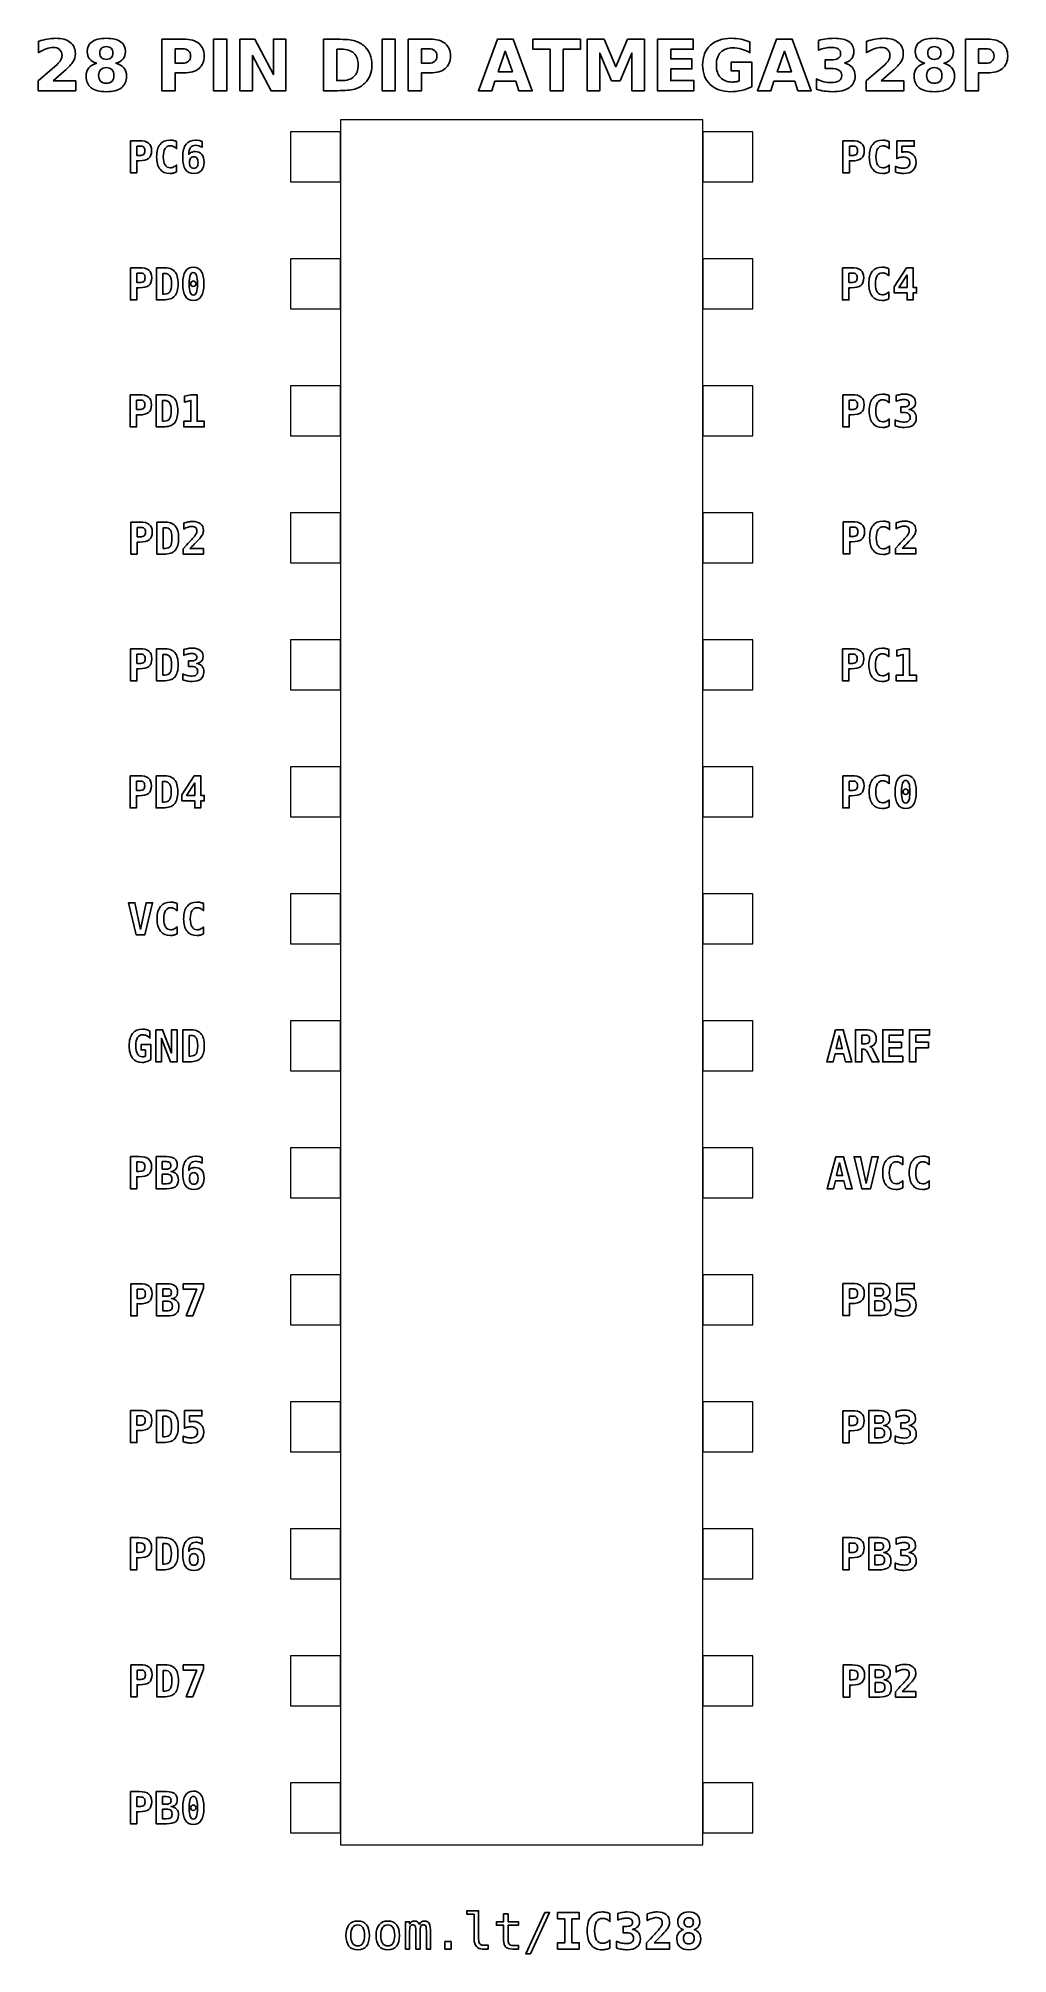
# Model space of a CAD drawing. Header units: centimetres. Extents: x -11.47 to -9.53, y -16.79 to -12.96.
import ezdxf

# ---------------------------------------------------------------- set-up
doc = ezdxf.new("R2010")
doc.units = ezdxf.units.CM
doc.header["$MEASUREMENT"] = 0
doc.layers.add('Layer 1', color=7, linetype='Continuous')

msp = doc.modelspace()

# ---------------------------------------------------------------- linework, layer by layer
at = {"layer": 'Layer 1', "color": 7, "lineweight": 9}
for points in [[(-10.8625, -16.575), (-10.1375, -16.575), (-10.1375, -13.125), (-10.8625, -13.125), (-10.8625, -16.575)], [(-10.9625, -13.249), (-10.8625, -13.249), (-10.8625, -13.149), (-10.9625, -13.149), (-10.9625, -13.249)], [(-10.1375, -13.249), (-10.0375, -13.249), (-10.0375, -13.149), (-10.1375, -13.149), (-10.1375, -13.249)], [(-10.9625, -13.503), (-10.8625, -13.503), (-10.8625, -13.403), (-10.9625, -13.403), (-10.9625, -13.503)], [(-10.1375, -13.503), (-10.0375, -13.503), (-10.0375, -13.403), (-10.1375, -13.403), (-10.1375, -13.503)], [(-10.9625, -13.757), (-10.8625, -13.757), (-10.8625, -13.657), (-10.9625, -13.657), (-10.9625, -13.757)], [(-10.1375, -13.757), (-10.0375, -13.757), (-10.0375, -13.657), (-10.1375, -13.657), (-10.1375, -13.757)], [(-10.9625, -14.011), (-10.8625, -14.011), (-10.8625, -13.911), (-10.9625, -13.911), (-10.9625, -14.011)], [(-10.1375, -14.011), (-10.0375, -14.011), (-10.0375, -13.911), (-10.1375, -13.911), (-10.1375, -14.011)], [(-10.9625, -14.265), (-10.8625, -14.265), (-10.8625, -14.165), (-10.9625, -14.165), (-10.9625, -14.265)], [(-10.1375, -14.265), (-10.0375, -14.265), (-10.0375, -14.165), (-10.1375, -14.165), (-10.1375, -14.265)], [(-10.9625, -14.519), (-10.8625, -14.519), (-10.8625, -14.419), (-10.9625, -14.419), (-10.9625, -14.519)], [(-10.1375, -14.519), (-10.0375, -14.519), (-10.0375, -14.419), (-10.1375, -14.419), (-10.1375, -14.519)], [(-10.9625, -14.773), (-10.8625, -14.773), (-10.8625, -14.673), (-10.9625, -14.673), (-10.9625, -14.773)], [(-10.1375, -14.773), (-10.0375, -14.773), (-10.0375, -14.673), (-10.1375, -14.673), (-10.1375, -14.773)], [(-10.9625, -15.027), (-10.8625, -15.027), (-10.8625, -14.927), (-10.9625, -14.927), (-10.9625, -15.027)], [(-10.1375, -15.027), (-10.0375, -15.027), (-10.0375, -14.927), (-10.1375, -14.927), (-10.1375, -15.027)], [(-10.9625, -15.281), (-10.8625, -15.281), (-10.8625, -15.181), (-10.9625, -15.181), (-10.9625, -15.281)], [(-10.1375, -15.281), (-10.0375, -15.281), (-10.0375, -15.181), (-10.1375, -15.181), (-10.1375, -15.281)], [(-10.9625, -15.535), (-10.8625, -15.535), (-10.8625, -15.435), (-10.9625, -15.435), (-10.9625, -15.535)], [(-10.1375, -15.535), (-10.0375, -15.535), (-10.0375, -15.435), (-10.1375, -15.435), (-10.1375, -15.535)], [(-10.9625, -15.789), (-10.8625, -15.789), (-10.8625, -15.689), (-10.9625, -15.689), (-10.9625, -15.789)], [(-10.1375, -15.789), (-10.0375, -15.789), (-10.0375, -15.689), (-10.1375, -15.689), (-10.1375, -15.789)], [(-10.9625, -16.043), (-10.8625, -16.043), (-10.8625, -15.943), (-10.9625, -15.943), (-10.9625, -16.043)], [(-10.1375, -16.043), (-10.0375, -16.043), (-10.0375, -15.943), (-10.1375, -15.943), (-10.1375, -16.043)], [(-10.9625, -16.297), (-10.8625, -16.297), (-10.8625, -16.197), (-10.9625, -16.197), (-10.9625, -16.297)], [(-10.1375, -16.297), (-10.0375, -16.297), (-10.0375, -16.197), (-10.1375, -16.197), (-10.1375, -16.297)], [(-10.9625, -16.551), (-10.8625, -16.551), (-10.8625, -16.451), (-10.9625, -16.451), (-10.9625, -16.551)], [(-10.1375, -16.551), (-10.0375, -16.551), (-10.0375, -16.451), (-10.1375, -16.451), (-10.1375, -16.551)]]:
    msp.add_lwpolyline(points, close=True, dxfattribs=at)
at = {"layer": 'Layer 1', "color": 250}
for points, knots in [([(-11.4374, -13.04722), (-11.4374, -13.04722), (-11.39212, -13.04722), (-11.39212, -13.04722), (-11.39212, -13.04722), (-11.39212, -13.04722), (-11.39212, -13.06672), (-11.39212, -13.06672), (-11.39212, -13.06672), (-11.39212, -13.06672), (-11.46689, -13.06672), (-11.46689, -13.06672), (-11.46689, -13.06672), (-11.46689, -13.06672), (-11.46689, -13.04722), (-11.46689, -13.04722), (-11.46689, -13.04722), (-11.46689, -13.04722), (-11.42933, -13.01409), (-11.42933, -13.01409), (-11.42933, -13.01409), (-11.42597, -13.01105), (-11.4235, -13.00809), (-11.4219, -13.0052), (-11.4219, -13.0052), (-11.42028, -13.0023), (-11.41948, -12.99929), (-11.41948, -12.99616), (-11.41948, -12.99616), (-11.41948, -12.99134), (-11.4211, -12.98746), (-11.42434, -12.98452), (-11.42434, -12.98452), (-11.42757, -12.98158), (-11.43187, -12.98013), (-11.43726, -12.98013), (-11.43726, -12.98013), (-11.44139, -12.98013), (-11.44591, -12.98102), (-11.45083, -12.98278), (-11.45083, -12.98278), (-11.45574, -12.98455), (-11.46101, -12.98718), (-11.46661, -12.99066), (-11.46661, -12.99066), (-11.46661, -12.99066), (-11.46661, -12.96806), (-11.46661, -12.96806), (-11.46661, -12.96806), (-11.46063, -12.96609), (-11.45473, -12.96458), (-11.4489, -12.96355), (-11.4489, -12.96355), (-11.44306, -12.96251), (-11.43735, -12.96199), (-11.43173, -12.96199), (-11.43173, -12.96199), (-11.41943, -12.96199), (-11.40986, -12.9647), (-11.40304, -12.97013), (-11.40304, -12.97013), (-11.39622, -12.97554), (-11.39281, -12.98309), (-11.39281, -12.9928), (-11.39281, -12.9928), (-11.39281, -12.9984), (-11.39426, -13.00362), (-11.39716, -13.00847), (-11.39716, -13.00847), (-11.40005, -13.01331), (-11.40614, -13.0198), (-11.41541, -13.02794), (-11.41541, -13.02794), (-11.41541, -13.02794), (-11.4374, -13.04722), (-11.4374, -13.04722)], [0, 0, 0, 0, 0.0526316, 0.0526316, 0.0526316, 0.0526316, 0.1052632, 0.1052632, 0.1052632, 0.1052632, 0.1578947, 0.1578947, 0.1578947, 0.1578947, 0.2105263, 0.2105263, 0.2105263, 0.2105263, 0.2631579, 0.2631579, 0.2631579, 0.2631579, 0.3157895, 0.3157895, 0.3157895, 0.3157895, 0.3684211, 0.3684211, 0.3684211, 0.3684211, 0.4210526, 0.4210526, 0.4210526, 0.4210526, 0.4736842, 0.4736842, 0.4736842, 0.4736842, 0.5263158, 0.5263158, 0.5263158, 0.5263158, 0.5789474, 0.5789474, 0.5789474, 0.5789474, 0.6315789, 0.6315789, 0.6315789, 0.6315789, 0.6842105, 0.6842105, 0.6842105, 0.6842105, 0.7368421, 0.7368421, 0.7368421, 0.7368421, 0.7894737, 0.7894737, 0.7894737, 0.7894737, 0.8421053, 0.8421053, 0.8421053, 0.8421053, 0.8947368, 0.8947368, 0.8947368, 0.8947368, 0.9473684, 0.9473684, 0.9473684, 0.9473684, 1, 1, 1, 1]), ([(-11.35012, -13.01195), (-11.35635, -13.01006), (-11.36106, -13.00717), (-11.36423, -13.00327), (-11.36423, -13.00327), (-11.36741, -12.99936), (-11.36898, -12.9945), (-11.36898, -12.98866), (-11.36898, -12.98866), (-11.36898, -12.97998), (-11.36574, -12.97335), (-11.35927, -12.96881), (-11.35927, -12.96881), (-11.3528, -12.96427), (-11.34328, -12.96199), (-11.33074, -12.96199), (-11.33074, -12.96199), (-11.3183, -12.96199), (-11.30882, -12.96425), (-11.30235, -12.96879), (-11.30235, -12.96879), (-11.29589, -12.97331), (-11.29264, -12.97994), (-11.29264, -12.98866), (-11.29264, -12.98866), (-11.29264, -12.9945), (-11.29424, -12.99936), (-11.29741, -13.00327), (-11.29741, -13.00327), (-11.30061, -13.00717), (-11.30534, -13.01006), (-11.31157, -13.01195), (-11.31157, -13.01195), (-11.30459, -13.01387), (-11.29932, -13.017), (-11.29577, -13.02135), (-11.29577, -13.02135), (-11.29222, -13.02568), (-11.29043, -13.03116), (-11.29043, -13.03779), (-11.29043, -13.03779), (-11.29043, -13.04798), (-11.29382, -13.05569), (-11.30059, -13.06089), (-11.30059, -13.06089), (-11.30736, -13.06611), (-11.31743, -13.06872), (-11.33074, -13.06872), (-11.33074, -13.06872), (-11.34412, -13.06872), (-11.35421, -13.06611), (-11.36103, -13.06089), (-11.36103, -13.06089), (-11.36785, -13.05569), (-11.37126, -13.04798), (-11.37126, -13.03779), (-11.37126, -13.03779), (-11.37126, -13.03116), (-11.36947, -13.02568), (-11.36592, -13.02135), (-11.36592, -13.02135), (-11.36237, -13.017), (-11.3571, -13.01387), (-11.35012, -13.01195)], [0, 0, 0, 0, 0.0625, 0.0625, 0.0625, 0.0625, 0.125, 0.125, 0.125, 0.125, 0.1875, 0.1875, 0.1875, 0.1875, 0.25, 0.25, 0.25, 0.25, 0.3125, 0.3125, 0.3125, 0.3125, 0.375, 0.375, 0.375, 0.375, 0.4375, 0.4375, 0.4375, 0.4375, 0.5, 0.5, 0.5, 0.5, 0.5625, 0.5625, 0.5625, 0.5625, 0.625, 0.625, 0.625, 0.625, 0.6875, 0.6875, 0.6875, 0.6875, 0.75, 0.75, 0.75, 0.75, 0.8125, 0.8125, 0.8125, 0.8125, 0.875, 0.875, 0.875, 0.875, 0.9375, 0.9375, 0.9375, 0.9375, 1, 1, 1, 1]), ([(-11.34391, -12.99134), (-11.34391, -12.99544), (-11.34278, -12.99859), (-11.3405, -13.00077), (-11.3405, -13.00077), (-11.33822, -13.00299), (-11.33497, -13.00409), (-11.33074, -13.00409), (-11.33074, -13.00409), (-11.3266, -13.00409), (-11.3234, -13.00299), (-11.32117, -13.00077), (-11.32117, -13.00077), (-11.31891, -12.99859), (-11.31778, -12.99544), (-11.31778, -12.99134), (-11.31778, -12.99134), (-11.31778, -12.98725), (-11.31891, -12.98412), (-11.32117, -12.98194), (-11.32117, -12.98194), (-11.3234, -12.97975), (-11.3266, -12.97867), (-11.33074, -12.97867), (-11.33074, -12.97867), (-11.33497, -12.97867), (-11.33822, -12.97977), (-11.3405, -12.98198), (-11.3405, -12.98198), (-11.34278, -12.98417), (-11.34391, -12.9873), (-11.34391, -12.99134)], [0, 0, 0, 0, 0.125, 0.125, 0.125, 0.125, 0.25, 0.25, 0.25, 0.25, 0.375, 0.375, 0.375, 0.375, 0.5, 0.5, 0.5, 0.5, 0.625, 0.625, 0.625, 0.625, 0.75, 0.75, 0.75, 0.75, 0.875, 0.875, 0.875, 0.875, 1, 1, 1, 1]), ([(-11.21959, -12.96385), (-11.21959, -12.96385), (-11.17557, -12.96385), (-11.17557, -12.96385), (-11.17557, -12.96385), (-11.16247, -12.96385), (-11.15242, -12.96677), (-11.14541, -12.97258), (-11.14541, -12.97258), (-11.13841, -12.97839), (-11.1349, -12.98666), (-11.1349, -12.99741), (-11.1349, -12.99741), (-11.1349, -13.00818), (-11.13841, -13.01648), (-11.14541, -13.02229), (-11.14541, -13.02229), (-11.15242, -13.0281), (-11.16247, -13.03102), (-11.17557, -13.03102), (-11.17557, -13.03102), (-11.17557, -13.03102), (-11.19306, -13.03102), (-11.19306, -13.03102), (-11.19306, -13.03102), (-11.19306, -13.03102), (-11.19306, -13.06672), (-11.19306, -13.06672), (-11.19306, -13.06672), (-11.19306, -13.06672), (-11.21959, -13.06672), (-11.21959, -13.06672), (-11.21959, -13.06672), (-11.21959, -13.06672), (-11.21959, -12.96385), (-11.21959, -12.96385)], [0, 0, 0, 0, 0.1111111, 0.1111111, 0.1111111, 0.1111111, 0.2222222, 0.2222222, 0.2222222, 0.2222222, 0.3333333, 0.3333333, 0.3333333, 0.3333333, 0.4444444, 0.4444444, 0.4444444, 0.4444444, 0.5555556, 0.5555556, 0.5555556, 0.5555556, 0.6666667, 0.6666667, 0.6666667, 0.6666667, 0.7777778, 0.7777778, 0.7777778, 0.7777778, 0.8888889, 0.8888889, 0.8888889, 0.8888889, 1, 1, 1, 1]), ([(-11.19306, -12.98307), (-11.19306, -12.98307), (-11.19306, -13.0118), (-11.19306, -13.0118), (-11.19306, -13.0118), (-11.19306, -13.0118), (-11.17839, -13.0118), (-11.17839, -13.0118), (-11.17839, -13.0118), (-11.17324, -13.0118), (-11.16926, -13.01056), (-11.16646, -13.00804), (-11.16646, -13.00804), (-11.16366, -13.00555), (-11.16225, -13.002), (-11.16225, -12.99741), (-11.16225, -12.99741), (-11.16225, -12.9928), (-11.16366, -12.98927), (-11.16646, -12.98678), (-11.16646, -12.98678), (-11.16926, -12.98431), (-11.17324, -12.98307), (-11.17839, -12.98307), (-11.17839, -12.98307), (-11.17839, -12.98307), (-11.19306, -12.98307), (-11.19306, -12.98307)], [0, 0, 0, 0, 0.1428571, 0.1428571, 0.1428571, 0.1428571, 0.2857143, 0.2857143, 0.2857143, 0.2857143, 0.4285714, 0.4285714, 0.4285714, 0.4285714, 0.5714286, 0.5714286, 0.5714286, 0.5714286, 0.7142857, 0.7142857, 0.7142857, 0.7142857, 0.8571429, 0.8571429, 0.8571429, 0.8571429, 1, 1, 1, 1]), ([(-11.11618, -12.96385), (-11.11618, -12.96385), (-11.08965, -12.96385), (-11.08965, -12.96385), (-11.08965, -12.96385), (-11.08965, -12.96385), (-11.08965, -13.06672), (-11.08965, -13.06672), (-11.08965, -13.06672), (-11.08965, -13.06672), (-11.11618, -13.06672), (-11.11618, -13.06672), (-11.11618, -13.06672), (-11.11618, -13.06672), (-11.11618, -12.96385), (-11.11618, -12.96385)], [0, 0, 0, 0, 0.25, 0.25, 0.25, 0.25, 0.5, 0.5, 0.5, 0.5, 0.75, 0.75, 0.75, 0.75, 1, 1, 1, 1]), ([(-11.06369, -12.96385), (-11.06369, -12.96385), (-11.03406, -12.96385), (-11.03406, -12.96385), (-11.03406, -12.96385), (-11.03406, -12.96385), (-10.99664, -13.03441), (-10.99664, -13.03441), (-10.99664, -13.03441), (-10.99664, -13.03441), (-10.99664, -12.96385), (-10.99664, -12.96385), (-10.99664, -12.96385), (-10.99664, -12.96385), (-10.9715, -12.96385), (-10.9715, -12.96385), (-10.9715, -12.96385), (-10.9715, -12.96385), (-10.9715, -13.06672), (-10.9715, -13.06672), (-10.9715, -13.06672), (-10.9715, -13.06672), (-11.00113, -13.06672), (-11.00113, -13.06672), (-11.00113, -13.06672), (-11.00113, -13.06672), (-11.03855, -12.99616), (-11.03855, -12.99616), (-11.03855, -12.99616), (-11.03855, -12.99616), (-11.03855, -13.06672), (-11.03855, -13.06672), (-11.03855, -13.06672), (-11.03855, -13.06672), (-11.06369, -13.06672), (-11.06369, -13.06672), (-11.06369, -13.06672), (-11.06369, -13.06672), (-11.06369, -12.96385), (-11.06369, -12.96385)], [0, 0, 0, 0, 0.1, 0.1, 0.1, 0.1, 0.2, 0.2, 0.2, 0.2, 0.3, 0.3, 0.3, 0.3, 0.4, 0.4, 0.4, 0.4, 0.5, 0.5, 0.5, 0.5, 0.6, 0.6, 0.6, 0.6, 0.7, 0.7, 0.7, 0.7, 0.8, 0.8, 0.8, 0.8, 0.9, 0.9, 0.9, 0.9, 1, 1, 1, 1]), ([(-10.89647, -12.96385), (-10.89647, -12.96385), (-10.86848, -12.96385), (-10.86848, -12.96385), (-10.86848, -12.96385), (-10.85287, -12.96385), (-10.84125, -12.96496), (-10.83361, -12.96719), (-10.83361, -12.96719), (-10.82596, -12.96942), (-10.8194, -12.97319), (-10.81392, -12.97853), (-10.81392, -12.97853), (-10.8091, -12.98316), (-10.80553, -12.98852), (-10.80317, -12.99459), (-10.80317, -12.99459), (-10.80085, -13.00063), (-10.79967, -13.0075), (-10.79967, -13.01519), (-10.79967, -13.01519), (-10.79967, -13.02295), (-10.80085, -13.02987), (-10.80317, -13.03596), (-10.80317, -13.03596), (-10.80553, -13.04205), (-10.8091, -13.04741), (-10.81392, -13.05204), (-10.81392, -13.05204), (-10.81945, -13.05738), (-10.82606, -13.06115), (-10.83377, -13.06338), (-10.83377, -13.06338), (-10.84149, -13.06561), (-10.85306, -13.06672), (-10.86848, -13.06672), (-10.86848, -13.06672), (-10.86848, -13.06672), (-10.89647, -13.06672), (-10.89647, -13.06672), (-10.89647, -13.06672), (-10.89647, -13.06672), (-10.89647, -12.96385), (-10.89647, -12.96385)], [0, 0, 0, 0, 0.0909091, 0.0909091, 0.0909091, 0.0909091, 0.1818182, 0.1818182, 0.1818182, 0.1818182, 0.2727273, 0.2727273, 0.2727273, 0.2727273, 0.3636364, 0.3636364, 0.3636364, 0.3636364, 0.4545455, 0.4545455, 0.4545455, 0.4545455, 0.5454545, 0.5454545, 0.5454545, 0.5454545, 0.6363636, 0.6363636, 0.6363636, 0.6363636, 0.7272727, 0.7272727, 0.7272727, 0.7272727, 0.8181818, 0.8181818, 0.8181818, 0.8181818, 0.9090909, 0.9090909, 0.9090909, 0.9090909, 1, 1, 1, 1]), ([(-10.86994, -12.98391), (-10.86994, -12.98391), (-10.86994, -13.04666), (-10.86994, -13.04666), (-10.86994, -13.04666), (-10.86994, -13.04666), (-10.86044, -13.04666), (-10.86044, -13.04666), (-10.86044, -13.04666), (-10.8496, -13.04666), (-10.84132, -13.04398), (-10.83561, -13.03859), (-10.83561, -13.03859), (-10.82989, -13.03323), (-10.82702, -13.02542), (-10.82702, -13.01519), (-10.82702, -13.01519), (-10.82702, -13.00498), (-10.82987, -12.99722), (-10.83556, -12.99191), (-10.83556, -12.99191), (-10.84125, -12.98657), (-10.84955, -12.98391), (-10.86044, -12.98391), (-10.86044, -12.98391), (-10.86044, -12.98391), (-10.86994, -12.98391), (-10.86994, -12.98391)], [0, 0, 0, 0, 0.1428571, 0.1428571, 0.1428571, 0.1428571, 0.2857143, 0.2857143, 0.2857143, 0.2857143, 0.4285714, 0.4285714, 0.4285714, 0.4285714, 0.5714286, 0.5714286, 0.5714286, 0.5714286, 0.7142857, 0.7142857, 0.7142857, 0.7142857, 0.8571429, 0.8571429, 0.8571429, 0.8571429, 1, 1, 1, 1]), ([(-10.77935, -12.96385), (-10.77935, -12.96385), (-10.75282, -12.96385), (-10.75282, -12.96385), (-10.75282, -12.96385), (-10.75282, -12.96385), (-10.75282, -13.06672), (-10.75282, -13.06672), (-10.75282, -13.06672), (-10.75282, -13.06672), (-10.77935, -13.06672), (-10.77935, -13.06672), (-10.77935, -13.06672), (-10.77935, -13.06672), (-10.77935, -12.96385), (-10.77935, -12.96385)], [0, 0, 0, 0, 0.25, 0.25, 0.25, 0.25, 0.5, 0.5, 0.5, 0.5, 0.75, 0.75, 0.75, 0.75, 1, 1, 1, 1]), ([(-10.72686, -12.96385), (-10.72686, -12.96385), (-10.68284, -12.96385), (-10.68284, -12.96385), (-10.68284, -12.96385), (-10.66974, -12.96385), (-10.65969, -12.96677), (-10.65268, -12.97258), (-10.65268, -12.97258), (-10.64568, -12.97839), (-10.64217, -12.98666), (-10.64217, -12.99741), (-10.64217, -12.99741), (-10.64217, -13.00818), (-10.64568, -13.01648), (-10.65268, -13.02229), (-10.65268, -13.02229), (-10.65969, -13.0281), (-10.66974, -13.03102), (-10.68284, -13.03102), (-10.68284, -13.03102), (-10.68284, -13.03102), (-10.70033, -13.03102), (-10.70033, -13.03102), (-10.70033, -13.03102), (-10.70033, -13.03102), (-10.70033, -13.06672), (-10.70033, -13.06672), (-10.70033, -13.06672), (-10.70033, -13.06672), (-10.72686, -13.06672), (-10.72686, -13.06672), (-10.72686, -13.06672), (-10.72686, -13.06672), (-10.72686, -12.96385), (-10.72686, -12.96385)], [0, 0, 0, 0, 0.1111111, 0.1111111, 0.1111111, 0.1111111, 0.2222222, 0.2222222, 0.2222222, 0.2222222, 0.3333333, 0.3333333, 0.3333333, 0.3333333, 0.4444444, 0.4444444, 0.4444444, 0.4444444, 0.5555556, 0.5555556, 0.5555556, 0.5555556, 0.6666667, 0.6666667, 0.6666667, 0.6666667, 0.7777778, 0.7777778, 0.7777778, 0.7777778, 0.8888889, 0.8888889, 0.8888889, 0.8888889, 1, 1, 1, 1]), ([(-10.70033, -12.98307), (-10.70033, -12.98307), (-10.70033, -13.0118), (-10.70033, -13.0118), (-10.70033, -13.0118), (-10.70033, -13.0118), (-10.68566, -13.0118), (-10.68566, -13.0118), (-10.68566, -13.0118), (-10.68051, -13.0118), (-10.67653, -13.01056), (-10.67373, -13.00804), (-10.67373, -13.00804), (-10.67093, -13.00555), (-10.66952, -13.002), (-10.66952, -12.99741), (-10.66952, -12.99741), (-10.66952, -12.9928), (-10.67093, -12.98927), (-10.67373, -12.98678), (-10.67373, -12.98678), (-10.67653, -12.98431), (-10.68051, -12.98307), (-10.68566, -12.98307), (-10.68566, -12.98307), (-10.68566, -12.98307), (-10.70033, -12.98307), (-10.70033, -12.98307)], [0, 0, 0, 0, 0.1428571, 0.1428571, 0.1428571, 0.1428571, 0.2857143, 0.2857143, 0.2857143, 0.2857143, 0.4285714, 0.4285714, 0.4285714, 0.4285714, 0.5714286, 0.5714286, 0.5714286, 0.5714286, 0.7142857, 0.7142857, 0.7142857, 0.7142857, 0.8571429, 0.8571429, 0.8571429, 0.8571429, 1, 1, 1, 1]), ([(-10.5119, -13.048), (-10.5119, -13.048), (-10.55339, -13.048), (-10.55339, -13.048), (-10.55339, -13.048), (-10.55339, -13.048), (-10.55993, -13.06672), (-10.55993, -13.06672), (-10.55993, -13.06672), (-10.55993, -13.06672), (-10.5866, -13.06672), (-10.5866, -13.06672), (-10.5866, -13.06672), (-10.5866, -13.06672), (-10.5485, -12.96385), (-10.5485, -12.96385), (-10.5485, -12.96385), (-10.5485, -12.96385), (-10.51687, -12.96385), (-10.51687, -12.96385), (-10.51687, -12.96385), (-10.51687, -12.96385), (-10.47877, -13.06672), (-10.47877, -13.06672), (-10.47877, -13.06672), (-10.47877, -13.06672), (-10.50544, -13.06672), (-10.50544, -13.06672), (-10.50544, -13.06672), (-10.50544, -13.06672), (-10.5119, -13.048), (-10.5119, -13.048)], [0, 0, 0, 0, 0.125, 0.125, 0.125, 0.125, 0.25, 0.25, 0.25, 0.25, 0.375, 0.375, 0.375, 0.375, 0.5, 0.5, 0.5, 0.5, 0.625, 0.625, 0.625, 0.625, 0.75, 0.75, 0.75, 0.75, 0.875, 0.875, 0.875, 0.875, 1, 1, 1, 1]), ([(-10.47738, -12.96385), (-10.47738, -12.96385), (-10.38258, -12.96385), (-10.38258, -12.96385), (-10.38258, -12.96385), (-10.38258, -12.96385), (-10.38258, -12.98391), (-10.38258, -12.98391), (-10.38258, -12.98391), (-10.38258, -12.98391), (-10.41668, -12.98391), (-10.41668, -12.98391), (-10.41668, -12.98391), (-10.41668, -12.98391), (-10.41668, -13.06672), (-10.41668, -13.06672), (-10.41668, -13.06672), (-10.41668, -13.06672), (-10.44321, -13.06672), (-10.44321, -13.06672), (-10.44321, -13.06672), (-10.44321, -13.06672), (-10.44321, -12.98391), (-10.44321, -12.98391), (-10.44321, -12.98391), (-10.44321, -12.98391), (-10.47738, -12.98391), (-10.47738, -12.98391), (-10.47738, -12.98391), (-10.47738, -12.98391), (-10.47738, -12.96385), (-10.47738, -12.96385)], [0, 0, 0, 0, 0.125, 0.125, 0.125, 0.125, 0.25, 0.25, 0.25, 0.25, 0.375, 0.375, 0.375, 0.375, 0.5, 0.5, 0.5, 0.5, 0.625, 0.625, 0.625, 0.625, 0.75, 0.75, 0.75, 0.75, 0.875, 0.875, 0.875, 0.875, 1, 1, 1, 1]), ([(-10.36884, -12.96385), (-10.36884, -12.96385), (-10.33509, -12.96385), (-10.33509, -12.96385), (-10.33509, -12.96385), (-10.33509, -12.96385), (-10.31164, -13.01891), (-10.31164, -13.01891), (-10.31164, -13.01891), (-10.31164, -13.01891), (-10.28808, -12.96385), (-10.28808, -12.96385), (-10.28808, -12.96385), (-10.28808, -12.96385), (-10.2544, -12.96385), (-10.2544, -12.96385), (-10.2544, -12.96385), (-10.2544, -12.96385), (-10.2544, -13.06672), (-10.2544, -13.06672), (-10.2544, -13.06672), (-10.2544, -13.06672), (-10.27947, -13.06672), (-10.27947, -13.06672), (-10.27947, -13.06672), (-10.27947, -13.06672), (-10.27947, -12.99148), (-10.27947, -12.99148), (-10.27947, -12.99148), (-10.27947, -12.99148), (-10.30318, -13.04694), (-10.30318, -13.04694), (-10.30318, -13.04694), (-10.30318, -13.04694), (-10.31999, -13.04694), (-10.31999, -13.04694), (-10.31999, -13.04694), (-10.31999, -13.04694), (-10.3437, -12.99148), (-10.3437, -12.99148), (-10.3437, -12.99148), (-10.3437, -12.99148), (-10.3437, -13.06672), (-10.3437, -13.06672), (-10.3437, -13.06672), (-10.3437, -13.06672), (-10.36884, -13.06672), (-10.36884, -13.06672), (-10.36884, -13.06672), (-10.36884, -13.06672), (-10.36884, -12.96385), (-10.36884, -12.96385)], [0, 0, 0, 0, 0.0769231, 0.0769231, 0.0769231, 0.0769231, 0.1538462, 0.1538462, 0.1538462, 0.1538462, 0.2307692, 0.2307692, 0.2307692, 0.2307692, 0.3076923, 0.3076923, 0.3076923, 0.3076923, 0.3846154, 0.3846154, 0.3846154, 0.3846154, 0.4615385, 0.4615385, 0.4615385, 0.4615385, 0.5384615, 0.5384615, 0.5384615, 0.5384615, 0.6153846, 0.6153846, 0.6153846, 0.6153846, 0.6923077, 0.6923077, 0.6923077, 0.6923077, 0.7692308, 0.7692308, 0.7692308, 0.7692308, 0.8461538, 0.8461538, 0.8461538, 0.8461538, 0.9230769, 0.9230769, 0.9230769, 0.9230769, 1, 1, 1, 1]), ([(-10.22841, -12.96385), (-10.22841, -12.96385), (-10.15682, -12.96385), (-10.15682, -12.96385), (-10.15682, -12.96385), (-10.15682, -12.96385), (-10.15682, -12.98391), (-10.15682, -12.98391), (-10.15682, -12.98391), (-10.15682, -12.98391), (-10.20188, -12.98391), (-10.20188, -12.98391), (-10.20188, -12.98391), (-10.20188, -12.98391), (-10.20188, -13.00306), (-10.20188, -13.00306), (-10.20188, -13.00306), (-10.20188, -13.00306), (-10.15953, -13.00306), (-10.15953, -13.00306), (-10.15953, -13.00306), (-10.15953, -13.00306), (-10.15953, -13.02312), (-10.15953, -13.02312), (-10.15953, -13.02312), (-10.15953, -13.02312), (-10.20188, -13.02312), (-10.20188, -13.02312), (-10.20188, -13.02312), (-10.20188, -13.02312), (-10.20188, -13.04666), (-10.20188, -13.04666), (-10.20188, -13.04666), (-10.20188, -13.04666), (-10.15532, -13.04666), (-10.15532, -13.04666), (-10.15532, -13.04666), (-10.15532, -13.04666), (-10.15532, -13.06672), (-10.15532, -13.06672), (-10.15532, -13.06672), (-10.15532, -13.06672), (-10.22841, -13.06672), (-10.22841, -13.06672), (-10.22841, -13.06672), (-10.22841, -13.06672), (-10.22841, -12.96385), (-10.22841, -12.96385)], [0, 0, 0, 0, 0.0833333, 0.0833333, 0.0833333, 0.0833333, 0.1666667, 0.1666667, 0.1666667, 0.1666667, 0.25, 0.25, 0.25, 0.25, 0.3333333, 0.3333333, 0.3333333, 0.3333333, 0.4166667, 0.4166667, 0.4166667, 0.4166667, 0.5, 0.5, 0.5, 0.5, 0.5833333, 0.5833333, 0.5833333, 0.5833333, 0.6666667, 0.6666667, 0.6666667, 0.6666667, 0.75, 0.75, 0.75, 0.75, 0.8333333, 0.8333333, 0.8333333, 0.8333333, 0.9166667, 0.9166667, 0.9166667, 0.9166667, 1, 1, 1, 1]), ([(-10.03954, -13.05908), (-10.04615, -13.0623), (-10.05301, -13.0647), (-10.06014, -13.06632), (-10.06014, -13.06632), (-10.06727, -13.06792), (-10.0746, -13.06872), (-10.0822, -13.06872), (-10.0822, -13.06872), (-10.09932, -13.06872), (-10.11289, -13.06392), (-10.12291, -13.05435), (-10.12291, -13.05435), (-10.13293, -13.04478), (-10.13794, -13.0318), (-10.13794, -13.01538), (-10.13794, -13.01538), (-10.13794, -12.9988), (-10.13283, -12.98577), (-10.12265, -12.97624), (-10.12265, -12.97624), (-10.11244, -12.96674), (-10.09847, -12.96199), (-10.08074, -12.96199), (-10.08074, -12.96199), (-10.0739, -12.96199), (-10.06734, -12.96263), (-10.06106, -12.96392), (-10.06106, -12.96392), (-10.0548, -12.96521), (-10.04887, -12.96712), (-10.04332, -12.96964), (-10.04332, -12.96964), (-10.04332, -12.96964), (-10.04332, -12.99092), (-10.04332, -12.99092), (-10.04332, -12.99092), (-10.04906, -12.98765), (-10.05478, -12.98523), (-10.06045, -12.98363), (-10.06045, -12.98363), (-10.06611, -12.98201), (-10.0718, -12.98121), (-10.0775, -12.98121), (-10.0775, -12.98121), (-10.08808, -12.98121), (-10.09622, -12.98417), (-10.10193, -12.99007), (-10.10193, -12.99007), (-10.10765, -12.99598), (-10.11052, -13.00442), (-10.11052, -13.01538), (-10.11052, -13.01538), (-10.11052, -13.02627), (-10.10776, -13.03469), (-10.10224, -13.04061), (-10.10224, -13.04061), (-10.09673, -13.04654), (-10.0889, -13.0495), (-10.07874, -13.0495), (-10.07874, -13.0495), (-10.07599, -13.0495), (-10.07343, -13.04934), (-10.07105, -13.04899), (-10.07105, -13.04899), (-10.06868, -13.04863), (-10.06656, -13.04809), (-10.06468, -13.04736), (-10.06468, -13.04736), (-10.06468, -13.04736), (-10.06468, -13.02737), (-10.06468, -13.02737), (-10.06468, -13.02737), (-10.06468, -13.02737), (-10.08086, -13.02737), (-10.08086, -13.02737), (-10.08086, -13.02737), (-10.08086, -13.02737), (-10.08086, -13.00959), (-10.08086, -13.00959), (-10.08086, -13.00959), (-10.08086, -13.00959), (-10.03954, -13.00959), (-10.03954, -13.00959), (-10.03954, -13.00959), (-10.03954, -13.00959), (-10.03954, -13.05908), (-10.03954, -13.05908)], [0, 0, 0, 0, 0.0454545, 0.0454545, 0.0454545, 0.0454545, 0.0909091, 0.0909091, 0.0909091, 0.0909091, 0.1363636, 0.1363636, 0.1363636, 0.1363636, 0.1818182, 0.1818182, 0.1818182, 0.1818182, 0.2272727, 0.2272727, 0.2272727, 0.2272727, 0.2727273, 0.2727273, 0.2727273, 0.2727273, 0.3181818, 0.3181818, 0.3181818, 0.3181818, 0.3636364, 0.3636364, 0.3636364, 0.3636364, 0.4090909, 0.4090909, 0.4090909, 0.4090909, 0.4545455, 0.4545455, 0.4545455, 0.4545455, 0.5, 0.5, 0.5, 0.5, 0.5454545, 0.5454545, 0.5454545, 0.5454545, 0.5909091, 0.5909091, 0.5909091, 0.5909091, 0.6363636, 0.6363636, 0.6363636, 0.6363636, 0.6818182, 0.6818182, 0.6818182, 0.6818182, 0.7272727, 0.7272727, 0.7272727, 0.7272727, 0.7727273, 0.7727273, 0.7727273, 0.7727273, 0.8181818, 0.8181818, 0.8181818, 0.8181818, 0.8636364, 0.8636364, 0.8636364, 0.8636364, 0.9090909, 0.9090909, 0.9090909, 0.9090909, 0.9545455, 0.9545455, 0.9545455, 0.9545455, 1, 1, 1, 1]), ([(-9.95376, -13.048), (-9.95376, -13.048), (-9.99525, -13.048), (-9.99525, -13.048), (-9.99525, -13.048), (-9.99525, -13.048), (-10.00179, -13.06672), (-10.00179, -13.06672), (-10.00179, -13.06672), (-10.00179, -13.06672), (-10.02846, -13.06672), (-10.02846, -13.06672), (-10.02846, -13.06672), (-10.02846, -13.06672), (-9.99036, -12.96385), (-9.99036, -12.96385), (-9.99036, -12.96385), (-9.99036, -12.96385), (-9.95873, -12.96385), (-9.95873, -12.96385), (-9.95873, -12.96385), (-9.95873, -12.96385), (-9.92063, -13.06672), (-9.92063, -13.06672), (-9.92063, -13.06672), (-9.92063, -13.06672), (-9.9473, -13.06672), (-9.9473, -13.06672), (-9.9473, -13.06672), (-9.9473, -13.06672), (-9.95376, -13.048), (-9.95376, -13.048)], [0, 0, 0, 0, 0.125, 0.125, 0.125, 0.125, 0.25, 0.25, 0.25, 0.25, 0.375, 0.375, 0.375, 0.375, 0.5, 0.5, 0.5, 0.5, 0.625, 0.625, 0.625, 0.625, 0.75, 0.75, 0.75, 0.75, 0.875, 0.875, 0.875, 0.875, 1, 1, 1, 1]), ([(-9.85419, -13.01124), (-9.84727, -13.01303), (-9.84198, -13.01616), (-9.83838, -13.02058), (-9.83838, -13.02058), (-9.83478, -13.02502), (-9.83297, -13.03064), (-9.83297, -13.03749), (-9.83297, -13.03749), (-9.83297, -13.04769), (-9.83688, -13.05545), (-9.84468, -13.06077), (-9.84468, -13.06077), (-9.85249, -13.06606), (-9.86388, -13.06872), (-9.87886, -13.06872), (-9.87886, -13.06872), (-9.88415, -13.06872), (-9.88944, -13.0683), (-9.89476, -13.06745), (-9.89476, -13.06745), (-9.90005, -13.0666), (-9.90529, -13.06531), (-9.91049, -13.06362), (-9.91049, -13.06362), (-9.91049, -13.06362), (-9.91049, -13.04315), (-9.91049, -13.04315), (-9.91049, -13.04315), (-9.90553, -13.04562), (-9.90061, -13.04751), (-9.89572, -13.04878), (-9.89572, -13.04878), (-9.89083, -13.05002), (-9.88601, -13.05066), (-9.88128, -13.05066), (-9.88128, -13.05066), (-9.87425, -13.05066), (-9.86886, -13.04943), (-9.86512, -13.04701), (-9.86512, -13.04701), (-9.86138, -13.04457), (-9.8595, -13.04109), (-9.8595, -13.03652), (-9.8595, -13.03652), (-9.8595, -13.03184), (-9.86143, -13.02829), (-9.86526, -13.02589), (-9.86526, -13.02589), (-9.8691, -13.02347), (-9.87476, -13.02227), (-9.88224, -13.02227), (-9.88224, -13.02227), (-9.88224, -13.02227), (-9.89285, -13.02227), (-9.89285, -13.02227), (-9.89285, -13.02227), (-9.89285, -13.02227), (-9.89285, -13.00517), (-9.89285, -13.00517), (-9.89285, -13.00517), (-9.89285, -13.00517), (-9.8817, -13.00517), (-9.8817, -13.00517), (-9.8817, -13.00517), (-9.87502, -13.00517), (-9.87008, -13.00414), (-9.86682, -13.00204), (-9.86682, -13.00204), (-9.86355, -12.99995), (-9.86192, -12.99678), (-9.86192, -12.99252), (-9.86192, -12.99252), (-9.86192, -12.98857), (-9.8635, -12.98551), (-9.86667, -12.98337), (-9.86667, -12.98337), (-9.86985, -12.98121), (-9.87432, -12.98013), (-9.8801, -12.98013), (-9.8801, -12.98013), (-9.88438, -12.98013), (-9.88869, -12.9806), (-9.89306, -12.98156), (-9.89306, -12.98156), (-9.89741, -12.98252), (-9.90174, -12.98396), (-9.90607, -12.98584), (-9.90607, -12.98584), (-9.90607, -12.98584), (-9.90607, -12.96641), (-9.90607, -12.96641), (-9.90607, -12.96641), (-9.90082, -12.96493), (-9.89565, -12.96383), (-9.8905, -12.9631), (-9.8905, -12.9631), (-9.88535, -12.96237), (-9.88032, -12.96199), (-9.87535, -12.96199), (-9.87535, -12.96199), (-9.86199, -12.96199), (-9.85198, -12.96418), (-9.84534, -12.96858), (-9.84534, -12.96858), (-9.83871, -12.97295), (-9.8354, -12.97956), (-9.8354, -12.98838), (-9.8354, -12.98838), (-9.8354, -12.99438), (-9.83697, -12.99932), (-9.84015, -13.00315), (-9.84015, -13.00315), (-9.84332, -13.00698), (-9.848, -13.00969), (-9.85419, -13.01124)], [0, 0, 0, 0, 0.0344828, 0.0344828, 0.0344828, 0.0344828, 0.0689655, 0.0689655, 0.0689655, 0.0689655, 0.1034483, 0.1034483, 0.1034483, 0.1034483, 0.137931, 0.137931, 0.137931, 0.137931, 0.1724138, 0.1724138, 0.1724138, 0.1724138, 0.2068966, 0.2068966, 0.2068966, 0.2068966, 0.2413793, 0.2413793, 0.2413793, 0.2413793, 0.2758621, 0.2758621, 0.2758621, 0.2758621, 0.3103448, 0.3103448, 0.3103448, 0.3103448, 0.3448276, 0.3448276, 0.3448276, 0.3448276, 0.3793103, 0.3793103, 0.3793103, 0.3793103, 0.4137931, 0.4137931, 0.4137931, 0.4137931, 0.4482759, 0.4482759, 0.4482759, 0.4482759, 0.4827586, 0.4827586, 0.4827586, 0.4827586, 0.5172414, 0.5172414, 0.5172414, 0.5172414, 0.5517241, 0.5517241, 0.5517241, 0.5517241, 0.5862069, 0.5862069, 0.5862069, 0.5862069, 0.6206897, 0.6206897, 0.6206897, 0.6206897, 0.6551724, 0.6551724, 0.6551724, 0.6551724, 0.6896552, 0.6896552, 0.6896552, 0.6896552, 0.7241379, 0.7241379, 0.7241379, 0.7241379, 0.7586207, 0.7586207, 0.7586207, 0.7586207, 0.7931034, 0.7931034, 0.7931034, 0.7931034, 0.8275862, 0.8275862, 0.8275862, 0.8275862, 0.862069, 0.862069, 0.862069, 0.862069, 0.8965517, 0.8965517, 0.8965517, 0.8965517, 0.9310345, 0.9310345, 0.9310345, 0.9310345, 0.9655172, 0.9655172, 0.9655172, 0.9655172, 1, 1, 1, 1]), ([(-9.78107, -13.04722), (-9.78107, -13.04722), (-9.73579, -13.04722), (-9.73579, -13.04722), (-9.73579, -13.04722), (-9.73579, -13.04722), (-9.73579, -13.06672), (-9.73579, -13.06672), (-9.73579, -13.06672), (-9.73579, -13.06672), (-9.81056, -13.06672), (-9.81056, -13.06672), (-9.81056, -13.06672), (-9.81056, -13.06672), (-9.81056, -13.04722), (-9.81056, -13.04722), (-9.81056, -13.04722), (-9.81056, -13.04722), (-9.773, -13.01409), (-9.773, -13.01409), (-9.773, -13.01409), (-9.76964, -13.01105), (-9.76717, -13.00809), (-9.76557, -13.0052), (-9.76557, -13.0052), (-9.76395, -13.0023), (-9.76315, -12.99929), (-9.76315, -12.99616), (-9.76315, -12.99616), (-9.76315, -12.99134), (-9.76477, -12.98746), (-9.76801, -12.98452), (-9.76801, -12.98452), (-9.77124, -12.98158), (-9.77554, -12.98013), (-9.78093, -12.98013), (-9.78093, -12.98013), (-9.78506, -12.98013), (-9.78958, -12.98102), (-9.7945, -12.98278), (-9.7945, -12.98278), (-9.79941, -12.98455), (-9.80468, -12.98718), (-9.81028, -12.99066), (-9.81028, -12.99066), (-9.81028, -12.99066), (-9.81028, -12.96806), (-9.81028, -12.96806), (-9.81028, -12.96806), (-9.8043, -12.96609), (-9.7984, -12.96458), (-9.79257, -12.96355), (-9.79257, -12.96355), (-9.78673, -12.96251), (-9.78102, -12.96199), (-9.7754, -12.96199), (-9.7754, -12.96199), (-9.7631, -12.96199), (-9.75353, -12.9647), (-9.74671, -12.97013), (-9.74671, -12.97013), (-9.73989, -12.97554), (-9.73648, -12.98309), (-9.73648, -12.9928), (-9.73648, -12.9928), (-9.73648, -12.9984), (-9.73793, -13.00362), (-9.74083, -13.00847), (-9.74083, -13.00847), (-9.74372, -13.01331), (-9.74981, -13.0198), (-9.75908, -13.02794), (-9.75908, -13.02794), (-9.75908, -13.02794), (-9.78107, -13.04722), (-9.78107, -13.04722)], [0, 0, 0, 0, 0.0526316, 0.0526316, 0.0526316, 0.0526316, 0.1052632, 0.1052632, 0.1052632, 0.1052632, 0.1578947, 0.1578947, 0.1578947, 0.1578947, 0.2105263, 0.2105263, 0.2105263, 0.2105263, 0.2631579, 0.2631579, 0.2631579, 0.2631579, 0.3157895, 0.3157895, 0.3157895, 0.3157895, 0.3684211, 0.3684211, 0.3684211, 0.3684211, 0.4210526, 0.4210526, 0.4210526, 0.4210526, 0.4736842, 0.4736842, 0.4736842, 0.4736842, 0.5263158, 0.5263158, 0.5263158, 0.5263158, 0.5789474, 0.5789474, 0.5789474, 0.5789474, 0.6315789, 0.6315789, 0.6315789, 0.6315789, 0.6842105, 0.6842105, 0.6842105, 0.6842105, 0.7368421, 0.7368421, 0.7368421, 0.7368421, 0.7894737, 0.7894737, 0.7894737, 0.7894737, 0.8421053, 0.8421053, 0.8421053, 0.8421053, 0.8947368, 0.8947368, 0.8947368, 0.8947368, 0.9473684, 0.9473684, 0.9473684, 0.9473684, 1, 1, 1, 1]), ([(-9.69379, -13.01195), (-9.70002, -13.01006), (-9.70473, -13.00717), (-9.7079, -13.00327), (-9.7079, -13.00327), (-9.71108, -12.99936), (-9.71265, -12.9945), (-9.71265, -12.98866), (-9.71265, -12.98866), (-9.71265, -12.97998), (-9.70941, -12.97335), (-9.70294, -12.96881), (-9.70294, -12.96881), (-9.69647, -12.96427), (-9.68695, -12.96199), (-9.67441, -12.96199), (-9.67441, -12.96199), (-9.66197, -12.96199), (-9.65249, -12.96425), (-9.64602, -12.96879), (-9.64602, -12.96879), (-9.63956, -12.97331), (-9.63631, -12.97994), (-9.63631, -12.98866), (-9.63631, -12.98866), (-9.63631, -12.9945), (-9.63791, -12.99936), (-9.64108, -13.00327), (-9.64108, -13.00327), (-9.64428, -13.00717), (-9.64901, -13.01006), (-9.65524, -13.01195), (-9.65524, -13.01195), (-9.64826, -13.01387), (-9.64299, -13.017), (-9.63944, -13.02135), (-9.63944, -13.02135), (-9.63589, -13.02568), (-9.6341, -13.03116), (-9.6341, -13.03779), (-9.6341, -13.03779), (-9.6341, -13.04798), (-9.63749, -13.05569), (-9.64426, -13.06089), (-9.64426, -13.06089), (-9.65103, -13.06611), (-9.6611, -13.06872), (-9.67441, -13.06872), (-9.67441, -13.06872), (-9.68779, -13.06872), (-9.69788, -13.06611), (-9.7047, -13.06089), (-9.7047, -13.06089), (-9.71152, -13.05569), (-9.71493, -13.04798), (-9.71493, -13.03779), (-9.71493, -13.03779), (-9.71493, -13.03116), (-9.71314, -13.02568), (-9.70959, -13.02135), (-9.70959, -13.02135), (-9.70604, -13.017), (-9.70077, -13.01387), (-9.69379, -13.01195)], [0, 0, 0, 0, 0.0625, 0.0625, 0.0625, 0.0625, 0.125, 0.125, 0.125, 0.125, 0.1875, 0.1875, 0.1875, 0.1875, 0.25, 0.25, 0.25, 0.25, 0.3125, 0.3125, 0.3125, 0.3125, 0.375, 0.375, 0.375, 0.375, 0.4375, 0.4375, 0.4375, 0.4375, 0.5, 0.5, 0.5, 0.5, 0.5625, 0.5625, 0.5625, 0.5625, 0.625, 0.625, 0.625, 0.625, 0.6875, 0.6875, 0.6875, 0.6875, 0.75, 0.75, 0.75, 0.75, 0.8125, 0.8125, 0.8125, 0.8125, 0.875, 0.875, 0.875, 0.875, 0.9375, 0.9375, 0.9375, 0.9375, 1, 1, 1, 1]), ([(-9.68758, -12.99134), (-9.68758, -12.99544), (-9.68645, -12.99859), (-9.68417, -13.00077), (-9.68417, -13.00077), (-9.68189, -13.00299), (-9.67864, -13.00409), (-9.67441, -13.00409), (-9.67441, -13.00409), (-9.67027, -13.00409), (-9.66707, -13.00299), (-9.66484, -13.00077), (-9.66484, -13.00077), (-9.66258, -12.99859), (-9.66145, -12.99544), (-9.66145, -12.99134), (-9.66145, -12.99134), (-9.66145, -12.98725), (-9.66258, -12.98412), (-9.66484, -12.98194), (-9.66484, -12.98194), (-9.66707, -12.97975), (-9.67027, -12.97867), (-9.67441, -12.97867), (-9.67441, -12.97867), (-9.67864, -12.97867), (-9.68189, -12.97977), (-9.68417, -12.98198), (-9.68417, -12.98198), (-9.68645, -12.98417), (-9.68758, -12.9873), (-9.68758, -12.99134)], [0, 0, 0, 0, 0.125, 0.125, 0.125, 0.125, 0.25, 0.25, 0.25, 0.25, 0.375, 0.375, 0.375, 0.375, 0.5, 0.5, 0.5, 0.5, 0.625, 0.625, 0.625, 0.625, 0.75, 0.75, 0.75, 0.75, 0.875, 0.875, 0.875, 0.875, 1, 1, 1, 1]), ([(-9.61239, -12.96385), (-9.61239, -12.96385), (-9.56837, -12.96385), (-9.56837, -12.96385), (-9.56837, -12.96385), (-9.55527, -12.96385), (-9.54522, -12.96677), (-9.53821, -12.97258), (-9.53821, -12.97258), (-9.53121, -12.97839), (-9.5277, -12.98666), (-9.5277, -12.99741), (-9.5277, -12.99741), (-9.5277, -13.00818), (-9.53121, -13.01648), (-9.53821, -13.02229), (-9.53821, -13.02229), (-9.54522, -13.0281), (-9.55527, -13.03102), (-9.56837, -13.03102), (-9.56837, -13.03102), (-9.56837, -13.03102), (-9.58586, -13.03102), (-9.58586, -13.03102), (-9.58586, -13.03102), (-9.58586, -13.03102), (-9.58586, -13.06672), (-9.58586, -13.06672), (-9.58586, -13.06672), (-9.58586, -13.06672), (-9.61239, -13.06672), (-9.61239, -13.06672), (-9.61239, -13.06672), (-9.61239, -13.06672), (-9.61239, -12.96385), (-9.61239, -12.96385)], [0, 0, 0, 0, 0.1111111, 0.1111111, 0.1111111, 0.1111111, 0.2222222, 0.2222222, 0.2222222, 0.2222222, 0.3333333, 0.3333333, 0.3333333, 0.3333333, 0.4444444, 0.4444444, 0.4444444, 0.4444444, 0.5555556, 0.5555556, 0.5555556, 0.5555556, 0.6666667, 0.6666667, 0.6666667, 0.6666667, 0.7777778, 0.7777778, 0.7777778, 0.7777778, 0.8888889, 0.8888889, 0.8888889, 0.8888889, 1, 1, 1, 1]), ([(-9.58586, -12.98307), (-9.58586, -12.98307), (-9.58586, -13.0118), (-9.58586, -13.0118), (-9.58586, -13.0118), (-9.58586, -13.0118), (-9.57119, -13.0118), (-9.57119, -13.0118), (-9.57119, -13.0118), (-9.56604, -13.0118), (-9.56206, -13.01056), (-9.55926, -13.00804), (-9.55926, -13.00804), (-9.55646, -13.00555), (-9.55505, -13.002), (-9.55505, -12.99741), (-9.55505, -12.99741), (-9.55505, -12.9928), (-9.55646, -12.98927), (-9.55926, -12.98678), (-9.55926, -12.98678), (-9.56206, -12.98431), (-9.56604, -12.98307), (-9.57119, -12.98307), (-9.57119, -12.98307), (-9.57119, -12.98307), (-9.58586, -12.98307), (-9.58586, -12.98307)], [0, 0, 0, 0, 0.1428571, 0.1428571, 0.1428571, 0.1428571, 0.2857143, 0.2857143, 0.2857143, 0.2857143, 0.4285714, 0.4285714, 0.4285714, 0.4285714, 0.5714286, 0.5714286, 0.5714286, 0.5714286, 0.7142857, 0.7142857, 0.7142857, 0.7142857, 0.8571429, 0.8571429, 0.8571429, 0.8571429, 1, 1, 1, 1]), ([(-11.33074, -13.02069), (-11.3357, -13.02069), (-11.33954, -13.02206), (-11.34219, -13.02476), (-11.34219, -13.02476), (-11.34485, -13.02747), (-11.34619, -13.03135), (-11.34619, -13.0364), (-11.34619, -13.0364), (-11.34619, -13.04146), (-11.34485, -13.04532), (-11.34219, -13.04802), (-11.34219, -13.04802), (-11.33954, -13.0507), (-11.3357, -13.05204), (-11.33074, -13.05204), (-11.33074, -13.05204), (-11.32582, -13.05204), (-11.32206, -13.0507), (-11.31943, -13.04802), (-11.31943, -13.04802), (-11.31682, -13.04532), (-11.3155, -13.04146), (-11.3155, -13.0364), (-11.3155, -13.0364), (-11.3155, -13.0313), (-11.31682, -13.02742), (-11.31943, -13.02472), (-11.31943, -13.02472), (-11.32206, -13.02204), (-11.32582, -13.02069), (-11.33074, -13.02069)], [0, 0, 0, 0, 0.125, 0.125, 0.125, 0.125, 0.25, 0.25, 0.25, 0.25, 0.375, 0.375, 0.375, 0.375, 0.5, 0.5, 0.5, 0.5, 0.625, 0.625, 0.625, 0.625, 0.75, 0.75, 0.75, 0.75, 0.875, 0.875, 0.875, 0.875, 1, 1, 1, 1]), ([(-10.54678, -13.0289), (-10.54678, -13.0289), (-10.51858, -13.0289), (-10.51858, -13.0289), (-10.51858, -13.0289), (-10.51858, -13.0289), (-10.53265, -12.98798), (-10.53265, -12.98798), (-10.53265, -12.98798), (-10.53265, -12.98798), (-10.54678, -13.0289), (-10.54678, -13.0289)], [0, 0, 0, 0, 0.3333333, 0.3333333, 0.3333333, 0.3333333, 0.6666667, 0.6666667, 0.6666667, 0.6666667, 1, 1, 1, 1]), ([(-9.98864, -13.0289), (-9.98864, -13.0289), (-9.96044, -13.0289), (-9.96044, -13.0289), (-9.96044, -13.0289), (-9.96044, -13.0289), (-9.97451, -12.98798), (-9.97451, -12.98798), (-9.97451, -12.98798), (-9.97451, -12.98798), (-9.98864, -13.0289), (-9.98864, -13.0289)], [0, 0, 0, 0, 0.3333333, 0.3333333, 0.3333333, 0.3333333, 0.6666667, 0.6666667, 0.6666667, 0.6666667, 1, 1, 1, 1]), ([(-9.67441, -13.02069), (-9.67937, -13.02069), (-9.68321, -13.02206), (-9.68586, -13.02476), (-9.68586, -13.02476), (-9.68852, -13.02747), (-9.68986, -13.03135), (-9.68986, -13.0364), (-9.68986, -13.0364), (-9.68986, -13.04146), (-9.68852, -13.04532), (-9.68586, -13.04802), (-9.68586, -13.04802), (-9.68321, -13.0507), (-9.67937, -13.05204), (-9.67441, -13.05204), (-9.67441, -13.05204), (-9.66949, -13.05204), (-9.66573, -13.0507), (-9.6631, -13.04802), (-9.6631, -13.04802), (-9.66049, -13.04532), (-9.65917, -13.04146), (-9.65917, -13.0364), (-9.65917, -13.0364), (-9.65917, -13.0313), (-9.66049, -13.02742), (-9.6631, -13.02472), (-9.6631, -13.02472), (-9.66573, -13.02204), (-9.66949, -13.02069), (-9.67441, -13.02069)], [0, 0, 0, 0, 0.125, 0.125, 0.125, 0.125, 0.25, 0.25, 0.25, 0.25, 0.375, 0.375, 0.375, 0.375, 0.5, 0.5, 0.5, 0.5, 0.625, 0.625, 0.625, 0.625, 0.75, 0.75, 0.75, 0.75, 0.875, 0.875, 0.875, 0.875, 1, 1, 1, 1]), ([(-11.28277, -13.16675), (-11.28277, -13.16675), (-11.26532, -13.16675), (-11.26532, -13.16675), (-11.26532, -13.16675), (-11.25646, -13.16675), (-11.25008, -13.16832), (-11.24618, -13.17148), (-11.24618, -13.17148), (-11.24229, -13.17464), (-11.24035, -13.17977), (-11.24035, -13.18686), (-11.24035, -13.18686), (-11.24035, -13.19394), (-11.24229, -13.19907), (-11.24618, -13.20223), (-11.24618, -13.20223), (-11.25008, -13.20539), (-11.25646, -13.20696), (-11.26532, -13.20696), (-11.26532, -13.20696), (-11.26532, -13.20696), (-11.27007, -13.20696), (-11.27007, -13.20696), (-11.27007, -13.20696), (-11.27007, -13.20696), (-11.27007, -13.23104), (-11.27007, -13.23104), (-11.27007, -13.23104), (-11.27007, -13.23104), (-11.28277, -13.23104), (-11.28277, -13.23104), (-11.28277, -13.23104), (-11.28277, -13.23104), (-11.28277, -13.16675), (-11.28277, -13.16675)], [0, 0, 0, 0, 0.1111111, 0.1111111, 0.1111111, 0.1111111, 0.2222222, 0.2222222, 0.2222222, 0.2222222, 0.3333333, 0.3333333, 0.3333333, 0.3333333, 0.4444444, 0.4444444, 0.4444444, 0.4444444, 0.5555556, 0.5555556, 0.5555556, 0.5555556, 0.6666667, 0.6666667, 0.6666667, 0.6666667, 0.7777778, 0.7777778, 0.7777778, 0.7777778, 0.8888889, 0.8888889, 0.8888889, 0.8888889, 1, 1, 1, 1]), ([(-11.27007, -13.17744), (-11.27007, -13.17744), (-11.27007, -13.19628), (-11.27007, -13.19628), (-11.27007, -13.19628), (-11.27007, -13.19628), (-11.26485, -13.19628), (-11.26485, -13.19628), (-11.26485, -13.19628), (-11.26069, -13.19628), (-11.25777, -13.19557), (-11.25609, -13.19418), (-11.25609, -13.19418), (-11.2544, -13.19277), (-11.25356, -13.19033), (-11.25356, -13.18686), (-11.25356, -13.18686), (-11.25356, -13.18339), (-11.2544, -13.18095), (-11.25609, -13.17954), (-11.25609, -13.17954), (-11.25777, -13.17814), (-11.26069, -13.17744), (-11.26485, -13.17744), (-11.26485, -13.17744), (-11.26485, -13.17744), (-11.27007, -13.17744), (-11.27007, -13.17744)], [0, 0, 0, 0, 0.1428571, 0.1428571, 0.1428571, 0.1428571, 0.2857143, 0.2857143, 0.2857143, 0.2857143, 0.4285714, 0.4285714, 0.4285714, 0.4285714, 0.5714286, 0.5714286, 0.5714286, 0.5714286, 0.7142857, 0.7142857, 0.7142857, 0.7142857, 0.8571429, 0.8571429, 0.8571429, 0.8571429, 1, 1, 1, 1]), ([(-11.19011, -13.22919), (-11.19212, -13.23022), (-11.19423, -13.231), (-11.19645, -13.23151), (-11.19645, -13.23151), (-11.19865, -13.23202), (-11.20097, -13.23229), (-11.20341, -13.23229), (-11.20341, -13.23229), (-11.21208, -13.23229), (-11.21871, -13.22944), (-11.22327, -13.22372), (-11.22327, -13.22372), (-11.22784, -13.218), (-11.23012, -13.20976), (-11.23012, -13.19895), (-11.23012, -13.19895), (-11.23012, -13.18814), (-11.22784, -13.17988), (-11.22327, -13.17416), (-11.22327, -13.17416), (-11.21871, -13.16844), (-11.21208, -13.16559), (-11.20341, -13.16559), (-11.20341, -13.16559), (-11.20097, -13.16559), (-11.19864, -13.16585), (-11.1964, -13.16637), (-11.1964, -13.16637), (-11.19415, -13.16688), (-11.19207, -13.16766), (-11.19011, -13.16869), (-11.19011, -13.16869), (-11.19011, -13.16869), (-11.19011, -13.18281), (-11.19011, -13.18281), (-11.19011, -13.18281), (-11.19229, -13.1808), (-11.19442, -13.17933), (-11.19646, -13.17839), (-11.19646, -13.17839), (-11.19852, -13.17746), (-11.20063, -13.17699), (-11.20282, -13.17699), (-11.20282, -13.17699), (-11.20747, -13.17699), (-11.21098, -13.17885), (-11.21335, -13.18254), (-11.21335, -13.18254), (-11.21571, -13.18622), (-11.21691, -13.19169), (-11.21691, -13.19895), (-11.21691, -13.19895), (-11.21691, -13.2062), (-11.21571, -13.21165), (-11.21335, -13.21534), (-11.21335, -13.21534), (-11.21098, -13.21903), (-11.20747, -13.22088), (-11.20282, -13.22088), (-11.20282, -13.22088), (-11.20063, -13.22088), (-11.19852, -13.22041), (-11.19646, -13.21949), (-11.19646, -13.21949), (-11.19442, -13.21855), (-11.19229, -13.21708), (-11.19011, -13.21506), (-11.19011, -13.21506), (-11.19011, -13.21506), (-11.19011, -13.22919), (-11.19011, -13.22919)], [0, 0, 0, 0, 0.0555556, 0.0555556, 0.0555556, 0.0555556, 0.1111111, 0.1111111, 0.1111111, 0.1111111, 0.1666667, 0.1666667, 0.1666667, 0.1666667, 0.2222222, 0.2222222, 0.2222222, 0.2222222, 0.2777778, 0.2777778, 0.2777778, 0.2777778, 0.3333333, 0.3333333, 0.3333333, 0.3333333, 0.3888889, 0.3888889, 0.3888889, 0.3888889, 0.4444444, 0.4444444, 0.4444444, 0.4444444, 0.5, 0.5, 0.5, 0.5, 0.5555556, 0.5555556, 0.5555556, 0.5555556, 0.6111111, 0.6111111, 0.6111111, 0.6111111, 0.6666667, 0.6666667, 0.6666667, 0.6666667, 0.7222222, 0.7222222, 0.7222222, 0.7222222, 0.7777778, 0.7777778, 0.7777778, 0.7777778, 0.8333333, 0.8333333, 0.8333333, 0.8333333, 0.8888889, 0.8888889, 0.8888889, 0.8888889, 0.9444444, 0.9444444, 0.9444444, 0.9444444, 1, 1, 1, 1]), ([(-11.13923, -13.16826), (-11.13923, -13.16826), (-11.13923, -13.1798), (-11.13923, -13.1798), (-11.13923, -13.1798), (-11.14149, -13.17851), (-11.14366, -13.17754), (-11.14575, -13.17689), (-11.14575, -13.17689), (-11.14782, -13.17624), (-11.14982, -13.17592), (-11.15175, -13.17592), (-11.15175, -13.17592), (-11.15633, -13.17592), (-11.15983, -13.17746), (-11.16223, -13.18055), (-11.16223, -13.18055), (-11.16462, -13.18364), (-11.16587, -13.18819), (-11.16599, -13.19422), (-11.16599, -13.19422), (-11.16464, -13.19235), (-11.16292, -13.19096), (-11.16083, -13.19002), (-11.16083, -13.19002), (-11.15873, -13.18909), (-11.15626, -13.18862), (-11.15342, -13.18862), (-11.15342, -13.18862), (-11.14762, -13.18862), (-11.14315, -13.19046), (-11.13999, -13.19412), (-11.13999, -13.19412), (-11.13683, -13.19778), (-11.13526, -13.20297), (-11.13526, -13.20968), (-11.13526, -13.20968), (-11.13526, -13.21689), (-11.13704, -13.22247), (-11.14058, -13.22644), (-11.14058, -13.22644), (-11.14412, -13.23039), (-11.1491, -13.23238), (-11.15554, -13.23238), (-11.15554, -13.23238), (-11.16337, -13.23238), (-11.16906, -13.22975), (-11.17261, -13.2245), (-11.17261, -13.2245), (-11.17615, -13.21924), (-11.17793, -13.21076), (-11.17793, -13.19904), (-11.17793, -13.19904), (-11.17793, -13.18792), (-11.17577, -13.17957), (-11.17143, -13.17401), (-11.17143, -13.17401), (-11.16709, -13.16845), (-11.1606, -13.16568), (-11.15192, -13.16568), (-11.15192, -13.16568), (-11.14991, -13.16568), (-11.14784, -13.1659), (-11.14571, -13.16632), (-11.14571, -13.16632), (-11.14356, -13.16675), (-11.1414, -13.1674), (-11.13923, -13.16826)], [0, 0, 0, 0, 0.0588235, 0.0588235, 0.0588235, 0.0588235, 0.1176471, 0.1176471, 0.1176471, 0.1176471, 0.1764706, 0.1764706, 0.1764706, 0.1764706, 0.2352941, 0.2352941, 0.2352941, 0.2352941, 0.2941176, 0.2941176, 0.2941176, 0.2941176, 0.3529412, 0.3529412, 0.3529412, 0.3529412, 0.4117647, 0.4117647, 0.4117647, 0.4117647, 0.4705882, 0.4705882, 0.4705882, 0.4705882, 0.5294118, 0.5294118, 0.5294118, 0.5294118, 0.5882353, 0.5882353, 0.5882353, 0.5882353, 0.6470588, 0.6470588, 0.6470588, 0.6470588, 0.7058824, 0.7058824, 0.7058824, 0.7058824, 0.7647059, 0.7647059, 0.7647059, 0.7647059, 0.8235294, 0.8235294, 0.8235294, 0.8235294, 0.8823529, 0.8823529, 0.8823529, 0.8823529, 0.9411765, 0.9411765, 0.9411765, 0.9411765, 1, 1, 1, 1]), ([(-9.85717, -13.16681), (-9.85717, -13.16681), (-9.83972, -13.16681), (-9.83972, -13.16681), (-9.83972, -13.16681), (-9.83086, -13.16681), (-9.82448, -13.16838), (-9.82058, -13.17154), (-9.82058, -13.17154), (-9.81669, -13.1747), (-9.81475, -13.17983), (-9.81475, -13.18692), (-9.81475, -13.18692), (-9.81475, -13.194), (-9.81669, -13.19913), (-9.82058, -13.20229), (-9.82058, -13.20229), (-9.82448, -13.20545), (-9.83086, -13.20702), (-9.83972, -13.20702), (-9.83972, -13.20702), (-9.83972, -13.20702), (-9.84447, -13.20702), (-9.84447, -13.20702), (-9.84447, -13.20702), (-9.84447, -13.20702), (-9.84447, -13.2311), (-9.84447, -13.2311), (-9.84447, -13.2311), (-9.84447, -13.2311), (-9.85717, -13.2311), (-9.85717, -13.2311), (-9.85717, -13.2311), (-9.85717, -13.2311), (-9.85717, -13.16681), (-9.85717, -13.16681)], [0, 0, 0, 0, 0.1111111, 0.1111111, 0.1111111, 0.1111111, 0.2222222, 0.2222222, 0.2222222, 0.2222222, 0.3333333, 0.3333333, 0.3333333, 0.3333333, 0.4444444, 0.4444444, 0.4444444, 0.4444444, 0.5555556, 0.5555556, 0.5555556, 0.5555556, 0.6666667, 0.6666667, 0.6666667, 0.6666667, 0.7777778, 0.7777778, 0.7777778, 0.7777778, 0.8888889, 0.8888889, 0.8888889, 0.8888889, 1, 1, 1, 1]), ([(-9.84447, -13.1775), (-9.84447, -13.1775), (-9.84447, -13.19634), (-9.84447, -13.19634), (-9.84447, -13.19634), (-9.84447, -13.19634), (-9.83925, -13.19634), (-9.83925, -13.19634), (-9.83925, -13.19634), (-9.83509, -13.19634), (-9.83217, -13.19563), (-9.83049, -13.19424), (-9.83049, -13.19424), (-9.8288, -13.19283), (-9.82796, -13.19039), (-9.82796, -13.18692), (-9.82796, -13.18692), (-9.82796, -13.18345), (-9.8288, -13.18101), (-9.83049, -13.1796), (-9.83049, -13.1796), (-9.83217, -13.1782), (-9.83509, -13.1775), (-9.83925, -13.1775), (-9.83925, -13.1775), (-9.83925, -13.1775), (-9.84447, -13.1775), (-9.84447, -13.1775)], [0, 0, 0, 0, 0.1428571, 0.1428571, 0.1428571, 0.1428571, 0.2857143, 0.2857143, 0.2857143, 0.2857143, 0.4285714, 0.4285714, 0.4285714, 0.4285714, 0.5714286, 0.5714286, 0.5714286, 0.5714286, 0.7142857, 0.7142857, 0.7142857, 0.7142857, 0.8571429, 0.8571429, 0.8571429, 0.8571429, 1, 1, 1, 1]), ([(-9.76451, -13.22925), (-9.76652, -13.23028), (-9.76863, -13.23106), (-9.77085, -13.23157), (-9.77085, -13.23157), (-9.77305, -13.23208), (-9.77537, -13.23235), (-9.77781, -13.23235), (-9.77781, -13.23235), (-9.78648, -13.23235), (-9.79311, -13.2295), (-9.79767, -13.22378), (-9.79767, -13.22378), (-9.80224, -13.21806), (-9.80452, -13.20982), (-9.80452, -13.19901), (-9.80452, -13.19901), (-9.80452, -13.1882), (-9.80224, -13.17994), (-9.79767, -13.17422), (-9.79767, -13.17422), (-9.79311, -13.1685), (-9.78648, -13.16565), (-9.77781, -13.16565), (-9.77781, -13.16565), (-9.77537, -13.16565), (-9.77304, -13.16591), (-9.7708, -13.16643), (-9.7708, -13.16643), (-9.76855, -13.16694), (-9.76647, -13.16772), (-9.76451, -13.16875), (-9.76451, -13.16875), (-9.76451, -13.16875), (-9.76451, -13.18287), (-9.76451, -13.18287), (-9.76451, -13.18287), (-9.76669, -13.18086), (-9.76882, -13.17939), (-9.77086, -13.17845), (-9.77086, -13.17845), (-9.77292, -13.17752), (-9.77503, -13.17705), (-9.77722, -13.17705), (-9.77722, -13.17705), (-9.78187, -13.17705), (-9.78538, -13.17891), (-9.78775, -13.1826), (-9.78775, -13.1826), (-9.79011, -13.18628), (-9.79131, -13.19175), (-9.79131, -13.19901), (-9.79131, -13.19901), (-9.79131, -13.20626), (-9.79011, -13.21171), (-9.78775, -13.2154), (-9.78775, -13.2154), (-9.78538, -13.21909), (-9.78187, -13.22094), (-9.77722, -13.22094), (-9.77722, -13.22094), (-9.77503, -13.22094), (-9.77292, -13.22047), (-9.77086, -13.21955), (-9.77086, -13.21955), (-9.76882, -13.21861), (-9.76669, -13.21714), (-9.76451, -13.21512), (-9.76451, -13.21512), (-9.76451, -13.21512), (-9.76451, -13.22925), (-9.76451, -13.22925)], [0, 0, 0, 0, 0.0555556, 0.0555556, 0.0555556, 0.0555556, 0.1111111, 0.1111111, 0.1111111, 0.1111111, 0.1666667, 0.1666667, 0.1666667, 0.1666667, 0.2222222, 0.2222222, 0.2222222, 0.2222222, 0.2777778, 0.2777778, 0.2777778, 0.2777778, 0.3333333, 0.3333333, 0.3333333, 0.3333333, 0.3888889, 0.3888889, 0.3888889, 0.3888889, 0.4444444, 0.4444444, 0.4444444, 0.4444444, 0.5, 0.5, 0.5, 0.5, 0.5555556, 0.5555556, 0.5555556, 0.5555556, 0.6111111, 0.6111111, 0.6111111, 0.6111111, 0.6666667, 0.6666667, 0.6666667, 0.6666667, 0.7222222, 0.7222222, 0.7222222, 0.7222222, 0.7777778, 0.7777778, 0.7777778, 0.7777778, 0.8333333, 0.8333333, 0.8333333, 0.8333333, 0.8888889, 0.8888889, 0.8888889, 0.8888889, 0.9444444, 0.9444444, 0.9444444, 0.9444444, 1, 1, 1, 1]), ([(-9.74967, -13.16681), (-9.74967, -13.16681), (-9.71474, -13.16681), (-9.71474, -13.16681), (-9.71474, -13.16681), (-9.71474, -13.16681), (-9.71474, -13.17801), (-9.71474, -13.17801), (-9.71474, -13.17801), (-9.71474, -13.17801), (-9.73938, -13.17801), (-9.73938, -13.17801), (-9.73938, -13.17801), (-9.73938, -13.17801), (-9.73938, -13.18993), (-9.73938, -13.18993), (-9.73938, -13.18993), (-9.73835, -13.18953), (-9.73723, -13.18924), (-9.73605, -13.18905), (-9.73605, -13.18905), (-9.73488, -13.18886), (-9.73363, -13.18877), (-9.73231, -13.18877), (-9.73231, -13.18877), (-9.72594, -13.18877), (-9.72077, -13.19078), (-9.7168, -13.1948), (-9.7168, -13.1948), (-9.71285, -13.19882), (-9.71086, -13.20404), (-9.71086, -13.21048), (-9.71086, -13.21048), (-9.71086, -13.21722), (-9.71301, -13.22255), (-9.7173, -13.22647), (-9.7173, -13.22647), (-9.72159, -13.23039), (-9.72744, -13.23235), (-9.73485, -13.23235), (-9.73485, -13.23235), (-9.7376, -13.23235), (-9.74039, -13.23211), (-9.7432, -13.23166), (-9.7432, -13.23166), (-9.74601, -13.2312), (-9.74889, -13.23051), (-9.75181, -13.22959), (-9.75181, -13.22959), (-9.75181, -13.22959), (-9.75181, -13.21814), (-9.75181, -13.21814), (-9.75181, -13.21814), (-9.74943, -13.21931), (-9.74698, -13.22019), (-9.74448, -13.22078), (-9.74448, -13.22078), (-9.74196, -13.22137), (-9.73944, -13.22166), (-9.73691, -13.22166), (-9.73691, -13.22166), (-9.73244, -13.22166), (-9.72903, -13.22071), (-9.72671, -13.2188), (-9.72671, -13.2188), (-9.72438, -13.21689), (-9.72322, -13.21412), (-9.72322, -13.21048), (-9.72322, -13.21048), (-9.72322, -13.20711), (-9.72438, -13.20442), (-9.72669, -13.20239), (-9.72669, -13.20239), (-9.729, -13.20038), (-9.73209, -13.19937), (-9.73592, -13.19937), (-9.73592, -13.19937), (-9.7382, -13.19937), (-9.74046, -13.19965), (-9.74276, -13.2002), (-9.74276, -13.2002), (-9.74504, -13.20076), (-9.74734, -13.20162), (-9.74967, -13.20273), (-9.74967, -13.20273), (-9.74967, -13.20273), (-9.74967, -13.16681), (-9.74967, -13.16681)], [0, 0, 0, 0, 0.0454545, 0.0454545, 0.0454545, 0.0454545, 0.0909091, 0.0909091, 0.0909091, 0.0909091, 0.1363636, 0.1363636, 0.1363636, 0.1363636, 0.1818182, 0.1818182, 0.1818182, 0.1818182, 0.2272727, 0.2272727, 0.2272727, 0.2272727, 0.2727273, 0.2727273, 0.2727273, 0.2727273, 0.3181818, 0.3181818, 0.3181818, 0.3181818, 0.3636364, 0.3636364, 0.3636364, 0.3636364, 0.4090909, 0.4090909, 0.4090909, 0.4090909, 0.4545455, 0.4545455, 0.4545455, 0.4545455, 0.5, 0.5, 0.5, 0.5, 0.5454545, 0.5454545, 0.5454545, 0.5454545, 0.5909091, 0.5909091, 0.5909091, 0.5909091, 0.6363636, 0.6363636, 0.6363636, 0.6363636, 0.6818182, 0.6818182, 0.6818182, 0.6818182, 0.7272727, 0.7272727, 0.7272727, 0.7272727, 0.7727273, 0.7727273, 0.7727273, 0.7727273, 0.8181818, 0.8181818, 0.8181818, 0.8181818, 0.8636364, 0.8636364, 0.8636364, 0.8636364, 0.9090909, 0.9090909, 0.9090909, 0.9090909, 0.9545455, 0.9545455, 0.9545455, 0.9545455, 1, 1, 1, 1]), ([(-11.15588, -13.19882), (-11.15863, -13.19882), (-11.16073, -13.19982), (-11.16218, -13.20182), (-11.16218, -13.20182), (-11.16364, -13.20382), (-11.16436, -13.2067), (-11.16436, -13.21049), (-11.16436, -13.21049), (-11.16436, -13.21425), (-11.16364, -13.21714), (-11.16218, -13.21913), (-11.16218, -13.21913), (-11.16073, -13.22113), (-11.15863, -13.22213), (-11.15588, -13.22213), (-11.15588, -13.22213), (-11.15312, -13.22213), (-11.151, -13.22113), (-11.14953, -13.21913), (-11.14953, -13.21913), (-11.14804, -13.21714), (-11.14731, -13.21425), (-11.14731, -13.21049), (-11.14731, -13.21049), (-11.14731, -13.20673), (-11.14804, -13.20385), (-11.14953, -13.20183), (-11.14953, -13.20183), (-11.151, -13.19982), (-11.15312, -13.19882), (-11.15588, -13.19882)], [0, 0, 0, 0, 0.125, 0.125, 0.125, 0.125, 0.25, 0.25, 0.25, 0.25, 0.375, 0.375, 0.375, 0.375, 0.5, 0.5, 0.5, 0.5, 0.625, 0.625, 0.625, 0.625, 0.75, 0.75, 0.75, 0.75, 0.875, 0.875, 0.875, 0.875, 1, 1, 1, 1]), ([(-11.28251, -13.42081), (-11.28251, -13.42081), (-11.26506, -13.42081), (-11.26506, -13.42081), (-11.26506, -13.42081), (-11.2562, -13.42081), (-11.24982, -13.42238), (-11.24592, -13.42554), (-11.24592, -13.42554), (-11.24203, -13.4287), (-11.24009, -13.43383), (-11.24009, -13.44092), (-11.24009, -13.44092), (-11.24009, -13.448), (-11.24203, -13.45313), (-11.24592, -13.45629), (-11.24592, -13.45629), (-11.24982, -13.45945), (-11.2562, -13.46102), (-11.26506, -13.46102), (-11.26506, -13.46102), (-11.26506, -13.46102), (-11.26981, -13.46102), (-11.26981, -13.46102), (-11.26981, -13.46102), (-11.26981, -13.46102), (-11.26981, -13.4851), (-11.26981, -13.4851), (-11.26981, -13.4851), (-11.26981, -13.4851), (-11.28251, -13.4851), (-11.28251, -13.4851), (-11.28251, -13.4851), (-11.28251, -13.4851), (-11.28251, -13.42081), (-11.28251, -13.42081)], [0, 0, 0, 0, 0.1111111, 0.1111111, 0.1111111, 0.1111111, 0.2222222, 0.2222222, 0.2222222, 0.2222222, 0.3333333, 0.3333333, 0.3333333, 0.3333333, 0.4444444, 0.4444444, 0.4444444, 0.4444444, 0.5555556, 0.5555556, 0.5555556, 0.5555556, 0.6666667, 0.6666667, 0.6666667, 0.6666667, 0.7777778, 0.7777778, 0.7777778, 0.7777778, 0.8888889, 0.8888889, 0.8888889, 0.8888889, 1, 1, 1, 1]), ([(-11.26981, -13.4315), (-11.26981, -13.4315), (-11.26981, -13.45034), (-11.26981, -13.45034), (-11.26981, -13.45034), (-11.26981, -13.45034), (-11.26459, -13.45034), (-11.26459, -13.45034), (-11.26459, -13.45034), (-11.26043, -13.45034), (-11.25751, -13.44963), (-11.25583, -13.44824), (-11.25583, -13.44824), (-11.25414, -13.44683), (-11.2533, -13.44439), (-11.2533, -13.44092), (-11.2533, -13.44092), (-11.2533, -13.43745), (-11.25414, -13.43501), (-11.25583, -13.4336), (-11.25583, -13.4336), (-11.25751, -13.4322), (-11.26043, -13.4315), (-11.26459, -13.4315), (-11.26459, -13.4315), (-11.26459, -13.4315), (-11.26981, -13.4315), (-11.26981, -13.4315)], [0, 0, 0, 0, 0.1428571, 0.1428571, 0.1428571, 0.1428571, 0.2857143, 0.2857143, 0.2857143, 0.2857143, 0.4285714, 0.4285714, 0.4285714, 0.4285714, 0.5714286, 0.5714286, 0.5714286, 0.5714286, 0.7142857, 0.7142857, 0.7142857, 0.7142857, 0.8571429, 0.8571429, 0.8571429, 0.8571429, 1, 1, 1, 1]), ([(-11.23051, -13.42081), (-11.23051, -13.42081), (-11.2169, -13.42081), (-11.2169, -13.42081), (-11.2169, -13.42081), (-11.2064, -13.42081), (-11.19883, -13.42331), (-11.19422, -13.42832), (-11.19422, -13.42832), (-11.18959, -13.43333), (-11.18728, -13.44152), (-11.18728, -13.4529), (-11.18728, -13.4529), (-11.18728, -13.46429), (-11.18959, -13.4725), (-11.19422, -13.47755), (-11.19422, -13.47755), (-11.19883, -13.48259), (-11.2064, -13.4851), (-11.2169, -13.4851), (-11.2169, -13.4851), (-11.2169, -13.4851), (-11.23051, -13.4851), (-11.23051, -13.4851), (-11.23051, -13.4851), (-11.23051, -13.4851), (-11.23051, -13.42081), (-11.23051, -13.42081)], [0, 0, 0, 0, 0.1428571, 0.1428571, 0.1428571, 0.1428571, 0.2857143, 0.2857143, 0.2857143, 0.2857143, 0.4285714, 0.4285714, 0.4285714, 0.4285714, 0.5714286, 0.5714286, 0.5714286, 0.5714286, 0.7142857, 0.7142857, 0.7142857, 0.7142857, 0.8571429, 0.8571429, 0.8571429, 0.8571429, 1, 1, 1, 1]), ([(-11.21781, -13.43226), (-11.21781, -13.43226), (-11.21781, -13.47365), (-11.21781, -13.47365), (-11.21781, -13.47365), (-11.21781, -13.47365), (-11.21437, -13.47365), (-11.21437, -13.47365), (-11.21437, -13.47365), (-11.20937, -13.47365), (-11.2058, -13.47208), (-11.20368, -13.46893), (-11.20368, -13.46893), (-11.20155, -13.46579), (-11.20049, -13.46044), (-11.20049, -13.4529), (-11.20049, -13.4529), (-11.20049, -13.4454), (-11.20155, -13.44008), (-11.20368, -13.43695), (-11.20368, -13.43695), (-11.2058, -13.43382), (-11.20937, -13.43226), (-11.21437, -13.43226), (-11.21437, -13.43226), (-11.21437, -13.43226), (-11.21781, -13.43226), (-11.21781, -13.43226)], [0, 0, 0, 0, 0.1428571, 0.1428571, 0.1428571, 0.1428571, 0.2857143, 0.2857143, 0.2857143, 0.2857143, 0.4285714, 0.4285714, 0.4285714, 0.4285714, 0.5714286, 0.5714286, 0.5714286, 0.5714286, 0.7142857, 0.7142857, 0.7142857, 0.7142857, 0.8571429, 0.8571429, 0.8571429, 0.8571429, 1, 1, 1, 1]), ([(-11.17802, -13.45301), (-11.17802, -13.44189), (-11.17625, -13.43354), (-11.17273, -13.42798), (-11.17273, -13.42798), (-11.16918, -13.42243), (-11.16388, -13.41965), (-11.15678, -13.41965), (-11.15678, -13.41965), (-11.14967, -13.41965), (-11.14434, -13.42241), (-11.1408, -13.42795), (-11.1408, -13.42795), (-11.13727, -13.43349), (-11.13551, -13.44186), (-11.13551, -13.45301), (-11.13551, -13.45301), (-11.13551, -13.46415), (-11.13727, -13.4725), (-11.1408, -13.47804), (-11.1408, -13.47804), (-11.14434, -13.48359), (-11.14967, -13.48635), (-11.15678, -13.48635), (-11.15678, -13.48635), (-11.16388, -13.48635), (-11.16918, -13.48357), (-11.17273, -13.47802), (-11.17273, -13.47802), (-11.17625, -13.47246), (-11.17802, -13.46413), (-11.17802, -13.45301)], [0, 0, 0, 0, 0.125, 0.125, 0.125, 0.125, 0.25, 0.25, 0.25, 0.25, 0.375, 0.375, 0.375, 0.375, 0.5, 0.5, 0.5, 0.5, 0.625, 0.625, 0.625, 0.625, 0.75, 0.75, 0.75, 0.75, 0.875, 0.875, 0.875, 0.875, 1, 1, 1, 1]), ([(-11.15678, -13.43041), (-11.15972, -13.43041), (-11.16185, -13.4322), (-11.1632, -13.43579), (-11.1632, -13.43579), (-11.16455, -13.43939), (-11.16523, -13.44512), (-11.16523, -13.45301), (-11.16523, -13.45301), (-11.16523, -13.46089), (-11.16455, -13.46661), (-11.1632, -13.47021), (-11.1632, -13.47021), (-11.16185, -13.4738), (-11.15972, -13.47559), (-11.15678, -13.47559), (-11.15678, -13.47559), (-11.15383, -13.47559), (-11.15168, -13.4738), (-11.15033, -13.47021), (-11.15033, -13.47021), (-11.14897, -13.46661), (-11.1483, -13.46089), (-11.1483, -13.45301), (-11.1483, -13.45301), (-11.1483, -13.44512), (-11.14897, -13.43939), (-11.15033, -13.43579), (-11.15033, -13.43579), (-11.15168, -13.4322), (-11.15383, -13.43041), (-11.15678, -13.43041)], [0, 0, 0, 0, 0.125, 0.125, 0.125, 0.125, 0.25, 0.25, 0.25, 0.25, 0.375, 0.375, 0.375, 0.375, 0.5, 0.5, 0.5, 0.5, 0.625, 0.625, 0.625, 0.625, 0.75, 0.75, 0.75, 0.75, 0.875, 0.875, 0.875, 0.875, 1, 1, 1, 1]), ([(-9.85818, -13.42081), (-9.85818, -13.42081), (-9.84073, -13.42081), (-9.84073, -13.42081), (-9.84073, -13.42081), (-9.83187, -13.42081), (-9.82549, -13.42238), (-9.82159, -13.42554), (-9.82159, -13.42554), (-9.8177, -13.4287), (-9.81576, -13.43383), (-9.81576, -13.44092), (-9.81576, -13.44092), (-9.81576, -13.448), (-9.8177, -13.45313), (-9.82159, -13.45629), (-9.82159, -13.45629), (-9.82549, -13.45945), (-9.83187, -13.46102), (-9.84073, -13.46102), (-9.84073, -13.46102), (-9.84073, -13.46102), (-9.84548, -13.46102), (-9.84548, -13.46102), (-9.84548, -13.46102), (-9.84548, -13.46102), (-9.84548, -13.4851), (-9.84548, -13.4851), (-9.84548, -13.4851), (-9.84548, -13.4851), (-9.85818, -13.4851), (-9.85818, -13.4851), (-9.85818, -13.4851), (-9.85818, -13.4851), (-9.85818, -13.42081), (-9.85818, -13.42081)], [0, 0, 0, 0, 0.1111111, 0.1111111, 0.1111111, 0.1111111, 0.2222222, 0.2222222, 0.2222222, 0.2222222, 0.3333333, 0.3333333, 0.3333333, 0.3333333, 0.4444444, 0.4444444, 0.4444444, 0.4444444, 0.5555556, 0.5555556, 0.5555556, 0.5555556, 0.6666667, 0.6666667, 0.6666667, 0.6666667, 0.7777778, 0.7777778, 0.7777778, 0.7777778, 0.8888889, 0.8888889, 0.8888889, 0.8888889, 1, 1, 1, 1]), ([(-9.84548, -13.4315), (-9.84548, -13.4315), (-9.84548, -13.45034), (-9.84548, -13.45034), (-9.84548, -13.45034), (-9.84548, -13.45034), (-9.84026, -13.45034), (-9.84026, -13.45034), (-9.84026, -13.45034), (-9.8361, -13.45034), (-9.83318, -13.44963), (-9.8315, -13.44824), (-9.8315, -13.44824), (-9.82981, -13.44683), (-9.82897, -13.44439), (-9.82897, -13.44092), (-9.82897, -13.44092), (-9.82897, -13.43745), (-9.82981, -13.43501), (-9.8315, -13.4336), (-9.8315, -13.4336), (-9.83318, -13.4322), (-9.8361, -13.4315), (-9.84026, -13.4315), (-9.84026, -13.4315), (-9.84026, -13.4315), (-9.84548, -13.4315), (-9.84548, -13.4315)], [0, 0, 0, 0, 0.1428571, 0.1428571, 0.1428571, 0.1428571, 0.2857143, 0.2857143, 0.2857143, 0.2857143, 0.4285714, 0.4285714, 0.4285714, 0.4285714, 0.5714286, 0.5714286, 0.5714286, 0.5714286, 0.7142857, 0.7142857, 0.7142857, 0.7142857, 0.8571429, 0.8571429, 0.8571429, 0.8571429, 1, 1, 1, 1]), ([(-9.76552, -13.48325), (-9.76753, -13.48428), (-9.76964, -13.48506), (-9.77186, -13.48557), (-9.77186, -13.48557), (-9.77406, -13.48608), (-9.77638, -13.48635), (-9.77882, -13.48635), (-9.77882, -13.48635), (-9.78749, -13.48635), (-9.79412, -13.4835), (-9.79868, -13.47778), (-9.79868, -13.47778), (-9.80325, -13.47206), (-9.80553, -13.46382), (-9.80553, -13.45301), (-9.80553, -13.45301), (-9.80553, -13.4422), (-9.80325, -13.43394), (-9.79868, -13.42822), (-9.79868, -13.42822), (-9.79412, -13.4225), (-9.78749, -13.41965), (-9.77882, -13.41965), (-9.77882, -13.41965), (-9.77638, -13.41965), (-9.77405, -13.41991), (-9.77181, -13.42043), (-9.77181, -13.42043), (-9.76956, -13.42094), (-9.76748, -13.42172), (-9.76552, -13.42275), (-9.76552, -13.42275), (-9.76552, -13.42275), (-9.76552, -13.43687), (-9.76552, -13.43687), (-9.76552, -13.43687), (-9.7677, -13.43486), (-9.76983, -13.43339), (-9.77187, -13.43245), (-9.77187, -13.43245), (-9.77393, -13.43152), (-9.77604, -13.43105), (-9.77823, -13.43105), (-9.77823, -13.43105), (-9.78288, -13.43105), (-9.78639, -13.43291), (-9.78876, -13.4366), (-9.78876, -13.4366), (-9.79112, -13.44028), (-9.79232, -13.44575), (-9.79232, -13.45301), (-9.79232, -13.45301), (-9.79232, -13.46026), (-9.79112, -13.46571), (-9.78876, -13.4694), (-9.78876, -13.4694), (-9.78639, -13.47309), (-9.78288, -13.47494), (-9.77823, -13.47494), (-9.77823, -13.47494), (-9.77604, -13.47494), (-9.77393, -13.47447), (-9.77187, -13.47355), (-9.77187, -13.47355), (-9.76983, -13.47261), (-9.7677, -13.47114), (-9.76552, -13.46912), (-9.76552, -13.46912), (-9.76552, -13.46912), (-9.76552, -13.48325), (-9.76552, -13.48325)], [0, 0, 0, 0, 0.0555556, 0.0555556, 0.0555556, 0.0555556, 0.1111111, 0.1111111, 0.1111111, 0.1111111, 0.1666667, 0.1666667, 0.1666667, 0.1666667, 0.2222222, 0.2222222, 0.2222222, 0.2222222, 0.2777778, 0.2777778, 0.2777778, 0.2777778, 0.3333333, 0.3333333, 0.3333333, 0.3333333, 0.3888889, 0.3888889, 0.3888889, 0.3888889, 0.4444444, 0.4444444, 0.4444444, 0.4444444, 0.5, 0.5, 0.5, 0.5, 0.5555556, 0.5555556, 0.5555556, 0.5555556, 0.6111111, 0.6111111, 0.6111111, 0.6111111, 0.6666667, 0.6666667, 0.6666667, 0.6666667, 0.7222222, 0.7222222, 0.7222222, 0.7222222, 0.7777778, 0.7777778, 0.7777778, 0.7777778, 0.8333333, 0.8333333, 0.8333333, 0.8333333, 0.8888889, 0.8888889, 0.8888889, 0.8888889, 0.9444444, 0.9444444, 0.9444444, 0.9444444, 1, 1, 1, 1]), ([(-9.7302, -13.42081), (-9.7302, -13.42081), (-9.7169, -13.42081), (-9.7169, -13.42081), (-9.7169, -13.42081), (-9.7169, -13.42081), (-9.7169, -13.46033), (-9.7169, -13.46033), (-9.7169, -13.46033), (-9.7169, -13.46033), (-9.70984, -13.46033), (-9.70984, -13.46033), (-9.70984, -13.46033), (-9.70984, -13.46033), (-9.70984, -13.47122), (-9.70984, -13.47122), (-9.70984, -13.47122), (-9.70984, -13.47122), (-9.7169, -13.47122), (-9.7169, -13.47122), (-9.7169, -13.47122), (-9.7169, -13.47122), (-9.7169, -13.4851), (-9.7169, -13.4851), (-9.7169, -13.4851), (-9.7169, -13.4851), (-9.72908, -13.4851), (-9.72908, -13.4851), (-9.72908, -13.4851), (-9.72908, -13.4851), (-9.72908, -13.47122), (-9.72908, -13.47122), (-9.72908, -13.47122), (-9.72908, -13.47122), (-9.75459, -13.47122), (-9.75459, -13.47122), (-9.75459, -13.47122), (-9.75459, -13.47122), (-9.75459, -13.45891), (-9.75459, -13.45891), (-9.75459, -13.45891), (-9.75459, -13.45891), (-9.7302, -13.42081), (-9.7302, -13.42081)], [0, 0, 0, 0, 0.0909091, 0.0909091, 0.0909091, 0.0909091, 0.1818182, 0.1818182, 0.1818182, 0.1818182, 0.2727273, 0.2727273, 0.2727273, 0.2727273, 0.3636364, 0.3636364, 0.3636364, 0.3636364, 0.4545455, 0.4545455, 0.4545455, 0.4545455, 0.5454545, 0.5454545, 0.5454545, 0.5454545, 0.6363636, 0.6363636, 0.6363636, 0.6363636, 0.7272727, 0.7272727, 0.7272727, 0.7272727, 0.8181818, 0.8181818, 0.8181818, 0.8181818, 0.9090909, 0.9090909, 0.9090909, 0.9090909, 1, 1, 1, 1]), ([(-9.72908, -13.43493), (-9.72908, -13.43493), (-9.74533, -13.46033), (-9.74533, -13.46033), (-9.74533, -13.46033), (-9.74533, -13.46033), (-9.72908, -13.46033), (-9.72908, -13.46033), (-9.72908, -13.46033), (-9.72908, -13.46033), (-9.72908, -13.43493), (-9.72908, -13.43493)], [0, 0, 0, 0, 0.3333333, 0.3333333, 0.3333333, 0.3333333, 0.6666667, 0.6666667, 0.6666667, 0.6666667, 1, 1, 1, 1]), ([(-11.16213, -13.45301), (-11.16213, -13.4515), (-11.16162, -13.45022), (-11.16057, -13.44919), (-11.16057, -13.44919), (-11.15954, -13.44815), (-11.15828, -13.44763), (-11.15678, -13.44763), (-11.15678, -13.44763), (-11.15527, -13.44763), (-11.15399, -13.44815), (-11.15296, -13.44919), (-11.15296, -13.44919), (-11.15191, -13.45022), (-11.1514, -13.4515), (-11.1514, -13.45301), (-11.1514, -13.45301), (-11.1514, -13.45451), (-11.15191, -13.45578), (-11.15296, -13.45681), (-11.15296, -13.45681), (-11.15399, -13.45785), (-11.15527, -13.45836), (-11.15678, -13.45836), (-11.15678, -13.45836), (-11.15828, -13.45836), (-11.15954, -13.45785), (-11.16057, -13.45684), (-11.16057, -13.45684), (-11.16162, -13.45582), (-11.16213, -13.45454), (-11.16213, -13.45301)], [0, 0, 0, 0, 0.125, 0.125, 0.125, 0.125, 0.25, 0.25, 0.25, 0.25, 0.375, 0.375, 0.375, 0.375, 0.5, 0.5, 0.5, 0.5, 0.625, 0.625, 0.625, 0.625, 0.75, 0.75, 0.75, 0.75, 0.875, 0.875, 0.875, 0.875, 1, 1, 1, 1]), ([(-11.28306, -13.67484), (-11.28306, -13.67484), (-11.26561, -13.67484), (-11.26561, -13.67484), (-11.26561, -13.67484), (-11.25675, -13.67484), (-11.25037, -13.67641), (-11.24647, -13.67957), (-11.24647, -13.67957), (-11.24258, -13.68273), (-11.24064, -13.68786), (-11.24064, -13.69495), (-11.24064, -13.69495), (-11.24064, -13.70203), (-11.24258, -13.70716), (-11.24647, -13.71032), (-11.24647, -13.71032), (-11.25037, -13.71348), (-11.25675, -13.71505), (-11.26561, -13.71505), (-11.26561, -13.71505), (-11.26561, -13.71505), (-11.27036, -13.71505), (-11.27036, -13.71505), (-11.27036, -13.71505), (-11.27036, -13.71505), (-11.27036, -13.73913), (-11.27036, -13.73913), (-11.27036, -13.73913), (-11.27036, -13.73913), (-11.28306, -13.73913), (-11.28306, -13.73913), (-11.28306, -13.73913), (-11.28306, -13.73913), (-11.28306, -13.67484), (-11.28306, -13.67484)], [0, 0, 0, 0, 0.1111111, 0.1111111, 0.1111111, 0.1111111, 0.2222222, 0.2222222, 0.2222222, 0.2222222, 0.3333333, 0.3333333, 0.3333333, 0.3333333, 0.4444444, 0.4444444, 0.4444444, 0.4444444, 0.5555556, 0.5555556, 0.5555556, 0.5555556, 0.6666667, 0.6666667, 0.6666667, 0.6666667, 0.7777778, 0.7777778, 0.7777778, 0.7777778, 0.8888889, 0.8888889, 0.8888889, 0.8888889, 1, 1, 1, 1]), ([(-11.23106, -13.67484), (-11.23106, -13.67484), (-11.21745, -13.67484), (-11.21745, -13.67484), (-11.21745, -13.67484), (-11.20695, -13.67484), (-11.19938, -13.67734), (-11.19477, -13.68235), (-11.19477, -13.68235), (-11.19014, -13.68736), (-11.18783, -13.69555), (-11.18783, -13.70693), (-11.18783, -13.70693), (-11.18783, -13.71832), (-11.19014, -13.72653), (-11.19477, -13.73158), (-11.19477, -13.73158), (-11.19938, -13.73662), (-11.20695, -13.73913), (-11.21745, -13.73913), (-11.21745, -13.73913), (-11.21745, -13.73913), (-11.23106, -13.73913), (-11.23106, -13.73913), (-11.23106, -13.73913), (-11.23106, -13.73913), (-11.23106, -13.67484), (-11.23106, -13.67484)], [0, 0, 0, 0, 0.1428571, 0.1428571, 0.1428571, 0.1428571, 0.2857143, 0.2857143, 0.2857143, 0.2857143, 0.4285714, 0.4285714, 0.4285714, 0.4285714, 0.5714286, 0.5714286, 0.5714286, 0.5714286, 0.7142857, 0.7142857, 0.7142857, 0.7142857, 0.8571429, 0.8571429, 0.8571429, 0.8571429, 1, 1, 1, 1]), ([(-11.17576, -13.72793), (-11.17576, -13.72793), (-11.16155, -13.72793), (-11.16155, -13.72793), (-11.16155, -13.72793), (-11.16155, -13.72793), (-11.16155, -13.6862), (-11.16155, -13.6862), (-11.16155, -13.6862), (-11.16155, -13.6862), (-11.17476, -13.68948), (-11.17476, -13.68948), (-11.17476, -13.68948), (-11.17476, -13.68948), (-11.17476, -13.67803), (-11.17476, -13.67803), (-11.17476, -13.67803), (-11.17476, -13.67803), (-11.16146, -13.67484), (-11.16146, -13.67484), (-11.16146, -13.67484), (-11.16146, -13.67484), (-11.14919, -13.67484), (-11.14919, -13.67484), (-11.14919, -13.67484), (-11.14919, -13.67484), (-11.14919, -13.72793), (-11.14919, -13.72793), (-11.14919, -13.72793), (-11.14919, -13.72793), (-11.13497, -13.72793), (-11.13497, -13.72793), (-11.13497, -13.72793), (-11.13497, -13.72793), (-11.13497, -13.73913), (-11.13497, -13.73913), (-11.13497, -13.73913), (-11.13497, -13.73913), (-11.17576, -13.73913), (-11.17576, -13.73913), (-11.17576, -13.73913), (-11.17576, -13.73913), (-11.17576, -13.72793), (-11.17576, -13.72793)], [0, 0, 0, 0, 0.0909091, 0.0909091, 0.0909091, 0.0909091, 0.1818182, 0.1818182, 0.1818182, 0.1818182, 0.2727273, 0.2727273, 0.2727273, 0.2727273, 0.3636364, 0.3636364, 0.3636364, 0.3636364, 0.4545455, 0.4545455, 0.4545455, 0.4545455, 0.5454545, 0.5454545, 0.5454545, 0.5454545, 0.6363636, 0.6363636, 0.6363636, 0.6363636, 0.7272727, 0.7272727, 0.7272727, 0.7272727, 0.8181818, 0.8181818, 0.8181818, 0.8181818, 0.9090909, 0.9090909, 0.9090909, 0.9090909, 1, 1, 1, 1]), ([(-9.85729, -13.67481), (-9.85729, -13.67481), (-9.83984, -13.67481), (-9.83984, -13.67481), (-9.83984, -13.67481), (-9.83098, -13.67481), (-9.8246, -13.67638), (-9.8207, -13.67954), (-9.8207, -13.67954), (-9.81681, -13.6827), (-9.81487, -13.68783), (-9.81487, -13.69492), (-9.81487, -13.69492), (-9.81487, -13.702), (-9.81681, -13.70713), (-9.8207, -13.71029), (-9.8207, -13.71029), (-9.8246, -13.71345), (-9.83098, -13.71502), (-9.83984, -13.71502), (-9.83984, -13.71502), (-9.83984, -13.71502), (-9.84459, -13.71502), (-9.84459, -13.71502), (-9.84459, -13.71502), (-9.84459, -13.71502), (-9.84459, -13.7391), (-9.84459, -13.7391), (-9.84459, -13.7391), (-9.84459, -13.7391), (-9.85729, -13.7391), (-9.85729, -13.7391), (-9.85729, -13.7391), (-9.85729, -13.7391), (-9.85729, -13.67481), (-9.85729, -13.67481)], [0, 0, 0, 0, 0.1111111, 0.1111111, 0.1111111, 0.1111111, 0.2222222, 0.2222222, 0.2222222, 0.2222222, 0.3333333, 0.3333333, 0.3333333, 0.3333333, 0.4444444, 0.4444444, 0.4444444, 0.4444444, 0.5555556, 0.5555556, 0.5555556, 0.5555556, 0.6666667, 0.6666667, 0.6666667, 0.6666667, 0.7777778, 0.7777778, 0.7777778, 0.7777778, 0.8888889, 0.8888889, 0.8888889, 0.8888889, 1, 1, 1, 1]), ([(-9.76463, -13.73725), (-9.76664, -13.73828), (-9.76875, -13.73906), (-9.77097, -13.73957), (-9.77097, -13.73957), (-9.77317, -13.74008), (-9.77549, -13.74035), (-9.77793, -13.74035), (-9.77793, -13.74035), (-9.7866, -13.74035), (-9.79323, -13.7375), (-9.79779, -13.73178), (-9.79779, -13.73178), (-9.80236, -13.72606), (-9.80464, -13.71782), (-9.80464, -13.70701), (-9.80464, -13.70701), (-9.80464, -13.6962), (-9.80236, -13.68794), (-9.79779, -13.68222), (-9.79779, -13.68222), (-9.79323, -13.6765), (-9.7866, -13.67365), (-9.77793, -13.67365), (-9.77793, -13.67365), (-9.77549, -13.67365), (-9.77316, -13.67391), (-9.77092, -13.67443), (-9.77092, -13.67443), (-9.76867, -13.67494), (-9.76659, -13.67572), (-9.76463, -13.67675), (-9.76463, -13.67675), (-9.76463, -13.67675), (-9.76463, -13.69087), (-9.76463, -13.69087), (-9.76463, -13.69087), (-9.76681, -13.68886), (-9.76894, -13.68739), (-9.77098, -13.68645), (-9.77098, -13.68645), (-9.77304, -13.68552), (-9.77515, -13.68505), (-9.77734, -13.68505), (-9.77734, -13.68505), (-9.78199, -13.68505), (-9.7855, -13.68691), (-9.78787, -13.6906), (-9.78787, -13.6906), (-9.79023, -13.69428), (-9.79143, -13.69975), (-9.79143, -13.70701), (-9.79143, -13.70701), (-9.79143, -13.71426), (-9.79023, -13.71971), (-9.78787, -13.7234), (-9.78787, -13.7234), (-9.7855, -13.72709), (-9.78199, -13.72894), (-9.77734, -13.72894), (-9.77734, -13.72894), (-9.77515, -13.72894), (-9.77304, -13.72847), (-9.77098, -13.72755), (-9.77098, -13.72755), (-9.76894, -13.72661), (-9.76681, -13.72514), (-9.76463, -13.72312), (-9.76463, -13.72312), (-9.76463, -13.72312), (-9.76463, -13.73725), (-9.76463, -13.73725)], [0, 0, 0, 0, 0.0555556, 0.0555556, 0.0555556, 0.0555556, 0.1111111, 0.1111111, 0.1111111, 0.1111111, 0.1666667, 0.1666667, 0.1666667, 0.1666667, 0.2222222, 0.2222222, 0.2222222, 0.2222222, 0.2777778, 0.2777778, 0.2777778, 0.2777778, 0.3333333, 0.3333333, 0.3333333, 0.3333333, 0.3888889, 0.3888889, 0.3888889, 0.3888889, 0.4444444, 0.4444444, 0.4444444, 0.4444444, 0.5, 0.5, 0.5, 0.5, 0.5555556, 0.5555556, 0.5555556, 0.5555556, 0.6111111, 0.6111111, 0.6111111, 0.6111111, 0.6666667, 0.6666667, 0.6666667, 0.6666667, 0.7222222, 0.7222222, 0.7222222, 0.7222222, 0.7777778, 0.7777778, 0.7777778, 0.7777778, 0.8333333, 0.8333333, 0.8333333, 0.8333333, 0.8888889, 0.8888889, 0.8888889, 0.8888889, 0.9444444, 0.9444444, 0.9444444, 0.9444444, 1, 1, 1, 1]), ([(-9.73446, -13.71034), (-9.73446, -13.71034), (-9.74126, -13.71034), (-9.74126, -13.71034), (-9.74126, -13.71034), (-9.74126, -13.71034), (-9.74126, -13.69914), (-9.74126, -13.69914), (-9.74126, -13.69914), (-9.74126, -13.69914), (-9.73446, -13.69914), (-9.73446, -13.69914), (-9.73446, -13.69914), (-9.73131, -13.69914), (-9.72886, -13.69852), (-9.72712, -13.69727), (-9.72712, -13.69727), (-9.72539, -13.69602), (-9.72452, -13.69426), (-9.72452, -13.69199), (-9.72452, -13.69199), (-9.72452, -13.68961), (-9.72539, -13.68774), (-9.72712, -13.68641), (-9.72712, -13.68641), (-9.72886, -13.68507), (-9.73131, -13.68441), (-9.73446, -13.68441), (-9.73446, -13.68441), (-9.73687, -13.68441), (-9.73945, -13.68472), (-9.7422, -13.68532), (-9.7422, -13.68532), (-9.74496, -13.68592), (-9.74782, -13.6868), (-9.75077, -13.68795), (-9.75077, -13.68795), (-9.75077, -13.68795), (-9.75077, -13.67641), (-9.75077, -13.67641), (-9.75077, -13.67641), (-9.74782, -13.67552), (-9.74491, -13.67484), (-9.74204, -13.67435), (-9.74204, -13.67435), (-9.73916, -13.67388), (-9.73641, -13.67365), (-9.73376, -13.67365), (-9.73376, -13.67365), (-9.72699, -13.67365), (-9.72171, -13.67513), (-9.71793, -13.67809), (-9.71793, -13.67809), (-9.71414, -13.68104), (-9.71225, -13.68511), (-9.71225, -13.69032), (-9.71225, -13.69032), (-9.71225, -13.69412), (-9.71333, -13.69725), (-9.71552, -13.69968), (-9.71552, -13.69968), (-9.7177, -13.7021), (-9.72082, -13.70369), (-9.72486, -13.70443), (-9.72486, -13.70443), (-9.72027, -13.70524), (-9.71676, -13.70707), (-9.71435, -13.70992), (-9.71435, -13.70992), (-9.71194, -13.71278), (-9.71073, -13.71654), (-9.71073, -13.72118), (-9.71073, -13.72118), (-9.71073, -13.72741), (-9.71273, -13.73216), (-9.71671, -13.73544), (-9.71671, -13.73544), (-9.72071, -13.73872), (-9.7265, -13.74035), (-9.73412, -13.74035), (-9.73412, -13.74035), (-9.73735, -13.74035), (-9.74054, -13.74007), (-9.74369, -13.73953), (-9.74369, -13.73953), (-9.74683, -13.73898), (-9.74984, -13.73819), (-9.75271, -13.73716), (-9.75271, -13.73716), (-9.75271, -13.73716), (-9.75271, -13.72536), (-9.75271, -13.72536), (-9.75271, -13.72536), (-9.75001, -13.72671), (-9.7471, -13.72774), (-9.74396, -13.72844), (-9.74396, -13.72844), (-9.74085, -13.72915), (-9.73756, -13.7295), (-9.73412, -13.7295), (-9.73412, -13.7295), (-9.73066, -13.7295), (-9.72794, -13.72871), (-9.72593, -13.72711), (-9.72593, -13.72711), (-9.72392, -13.72552), (-9.72292, -13.72337), (-9.72292, -13.72067), (-9.72292, -13.72067), (-9.72292, -13.71738), (-9.72392, -13.71482), (-9.72593, -13.71303), (-9.72593, -13.71303), (-9.72794, -13.71123), (-9.73078, -13.71034), (-9.73446, -13.71034)], [0, 0, 0, 0, 0.0344828, 0.0344828, 0.0344828, 0.0344828, 0.0689655, 0.0689655, 0.0689655, 0.0689655, 0.1034483, 0.1034483, 0.1034483, 0.1034483, 0.137931, 0.137931, 0.137931, 0.137931, 0.1724138, 0.1724138, 0.1724138, 0.1724138, 0.2068966, 0.2068966, 0.2068966, 0.2068966, 0.2413793, 0.2413793, 0.2413793, 0.2413793, 0.2758621, 0.2758621, 0.2758621, 0.2758621, 0.3103448, 0.3103448, 0.3103448, 0.3103448, 0.3448276, 0.3448276, 0.3448276, 0.3448276, 0.3793103, 0.3793103, 0.3793103, 0.3793103, 0.4137931, 0.4137931, 0.4137931, 0.4137931, 0.4482759, 0.4482759, 0.4482759, 0.4482759, 0.4827586, 0.4827586, 0.4827586, 0.4827586, 0.5172414, 0.5172414, 0.5172414, 0.5172414, 0.5517241, 0.5517241, 0.5517241, 0.5517241, 0.5862069, 0.5862069, 0.5862069, 0.5862069, 0.6206897, 0.6206897, 0.6206897, 0.6206897, 0.6551724, 0.6551724, 0.6551724, 0.6551724, 0.6896552, 0.6896552, 0.6896552, 0.6896552, 0.7241379, 0.7241379, 0.7241379, 0.7241379, 0.7586207, 0.7586207, 0.7586207, 0.7586207, 0.7931034, 0.7931034, 0.7931034, 0.7931034, 0.8275862, 0.8275862, 0.8275862, 0.8275862, 0.862069, 0.862069, 0.862069, 0.862069, 0.8965517, 0.8965517, 0.8965517, 0.8965517, 0.9310345, 0.9310345, 0.9310345, 0.9310345, 0.9655172, 0.9655172, 0.9655172, 0.9655172, 1, 1, 1, 1]), ([(-11.27036, -13.68553), (-11.27036, -13.68553), (-11.27036, -13.70437), (-11.27036, -13.70437), (-11.27036, -13.70437), (-11.27036, -13.70437), (-11.26514, -13.70437), (-11.26514, -13.70437), (-11.26514, -13.70437), (-11.26098, -13.70437), (-11.25806, -13.70366), (-11.25638, -13.70227), (-11.25638, -13.70227), (-11.25469, -13.70086), (-11.25385, -13.69842), (-11.25385, -13.69495), (-11.25385, -13.69495), (-11.25385, -13.69148), (-11.25469, -13.68904), (-11.25638, -13.68763), (-11.25638, -13.68763), (-11.25806, -13.68623), (-11.26098, -13.68553), (-11.26514, -13.68553), (-11.26514, -13.68553), (-11.26514, -13.68553), (-11.27036, -13.68553), (-11.27036, -13.68553)], [0, 0, 0, 0, 0.1428571, 0.1428571, 0.1428571, 0.1428571, 0.2857143, 0.2857143, 0.2857143, 0.2857143, 0.4285714, 0.4285714, 0.4285714, 0.4285714, 0.5714286, 0.5714286, 0.5714286, 0.5714286, 0.7142857, 0.7142857, 0.7142857, 0.7142857, 0.8571429, 0.8571429, 0.8571429, 0.8571429, 1, 1, 1, 1]), ([(-11.21836, -13.68629), (-11.21836, -13.68629), (-11.21836, -13.72768), (-11.21836, -13.72768), (-11.21836, -13.72768), (-11.21836, -13.72768), (-11.21492, -13.72768), (-11.21492, -13.72768), (-11.21492, -13.72768), (-11.20992, -13.72768), (-11.20635, -13.72611), (-11.20423, -13.72296), (-11.20423, -13.72296), (-11.2021, -13.71982), (-11.20104, -13.71447), (-11.20104, -13.70693), (-11.20104, -13.70693), (-11.20104, -13.69943), (-11.2021, -13.69411), (-11.20423, -13.69098), (-11.20423, -13.69098), (-11.20635, -13.68785), (-11.20992, -13.68629), (-11.21492, -13.68629), (-11.21492, -13.68629), (-11.21492, -13.68629), (-11.21836, -13.68629), (-11.21836, -13.68629)], [0, 0, 0, 0, 0.1428571, 0.1428571, 0.1428571, 0.1428571, 0.2857143, 0.2857143, 0.2857143, 0.2857143, 0.4285714, 0.4285714, 0.4285714, 0.4285714, 0.5714286, 0.5714286, 0.5714286, 0.5714286, 0.7142857, 0.7142857, 0.7142857, 0.7142857, 0.8571429, 0.8571429, 0.8571429, 0.8571429, 1, 1, 1, 1]), ([(-9.84459, -13.6855), (-9.84459, -13.6855), (-9.84459, -13.70434), (-9.84459, -13.70434), (-9.84459, -13.70434), (-9.84459, -13.70434), (-9.83937, -13.70434), (-9.83937, -13.70434), (-9.83937, -13.70434), (-9.83521, -13.70434), (-9.83229, -13.70363), (-9.83061, -13.70224), (-9.83061, -13.70224), (-9.82892, -13.70083), (-9.82808, -13.69839), (-9.82808, -13.69492), (-9.82808, -13.69492), (-9.82808, -13.69145), (-9.82892, -13.68901), (-9.83061, -13.6876), (-9.83061, -13.6876), (-9.83229, -13.6862), (-9.83521, -13.6855), (-9.83937, -13.6855), (-9.83937, -13.6855), (-9.83937, -13.6855), (-9.84459, -13.6855), (-9.84459, -13.6855)], [0, 0, 0, 0, 0.1428571, 0.1428571, 0.1428571, 0.1428571, 0.2857143, 0.2857143, 0.2857143, 0.2857143, 0.4285714, 0.4285714, 0.4285714, 0.4285714, 0.5714286, 0.5714286, 0.5714286, 0.5714286, 0.7142857, 0.7142857, 0.7142857, 0.7142857, 0.8571429, 0.8571429, 0.8571429, 0.8571429, 1, 1, 1, 1]), ([(-11.2815, -13.92942), (-11.2815, -13.92942), (-11.26405, -13.92942), (-11.26405, -13.92942), (-11.26405, -13.92942), (-11.25519, -13.92942), (-11.24881, -13.93099), (-11.24491, -13.93415), (-11.24491, -13.93415), (-11.24102, -13.93731), (-11.23908, -13.94244), (-11.23908, -13.94953), (-11.23908, -13.94953), (-11.23908, -13.95661), (-11.24102, -13.96174), (-11.24491, -13.9649), (-11.24491, -13.9649), (-11.24881, -13.96806), (-11.25519, -13.96963), (-11.26405, -13.96963), (-11.26405, -13.96963), (-11.26405, -13.96963), (-11.2688, -13.96963), (-11.2688, -13.96963), (-11.2688, -13.96963), (-11.2688, -13.96963), (-11.2688, -13.99371), (-11.2688, -13.99371), (-11.2688, -13.99371), (-11.2688, -13.99371), (-11.2815, -13.99371), (-11.2815, -13.99371), (-11.2815, -13.99371), (-11.2815, -13.99371), (-11.2815, -13.92942), (-11.2815, -13.92942)], [0, 0, 0, 0, 0.1111111, 0.1111111, 0.1111111, 0.1111111, 0.2222222, 0.2222222, 0.2222222, 0.2222222, 0.3333333, 0.3333333, 0.3333333, 0.3333333, 0.4444444, 0.4444444, 0.4444444, 0.4444444, 0.5555556, 0.5555556, 0.5555556, 0.5555556, 0.6666667, 0.6666667, 0.6666667, 0.6666667, 0.7777778, 0.7777778, 0.7777778, 0.7777778, 0.8888889, 0.8888889, 0.8888889, 0.8888889, 1, 1, 1, 1]), ([(-11.2688, -13.94011), (-11.2688, -13.94011), (-11.2688, -13.95895), (-11.2688, -13.95895), (-11.2688, -13.95895), (-11.2688, -13.95895), (-11.26358, -13.95895), (-11.26358, -13.95895), (-11.26358, -13.95895), (-11.25942, -13.95895), (-11.2565, -13.95824), (-11.25482, -13.95685), (-11.25482, -13.95685), (-11.25313, -13.95544), (-11.25229, -13.953), (-11.25229, -13.94953), (-11.25229, -13.94953), (-11.25229, -13.94606), (-11.25313, -13.94362), (-11.25482, -13.94221), (-11.25482, -13.94221), (-11.2565, -13.94081), (-11.25942, -13.94011), (-11.26358, -13.94011), (-11.26358, -13.94011), (-11.26358, -13.94011), (-11.2688, -13.94011), (-11.2688, -13.94011)], [0, 0, 0, 0, 0.1428571, 0.1428571, 0.1428571, 0.1428571, 0.2857143, 0.2857143, 0.2857143, 0.2857143, 0.4285714, 0.4285714, 0.4285714, 0.4285714, 0.5714286, 0.5714286, 0.5714286, 0.5714286, 0.7142857, 0.7142857, 0.7142857, 0.7142857, 0.8571429, 0.8571429, 0.8571429, 0.8571429, 1, 1, 1, 1]), ([(-11.2295, -13.92942), (-11.2295, -13.92942), (-11.21589, -13.92942), (-11.21589, -13.92942), (-11.21589, -13.92942), (-11.20539, -13.92942), (-11.19782, -13.93192), (-11.19321, -13.93693), (-11.19321, -13.93693), (-11.18858, -13.94194), (-11.18627, -13.95013), (-11.18627, -13.96151), (-11.18627, -13.96151), (-11.18627, -13.9729), (-11.18858, -13.98111), (-11.19321, -13.98616), (-11.19321, -13.98616), (-11.19782, -13.9912), (-11.20539, -13.99371), (-11.21589, -13.99371), (-11.21589, -13.99371), (-11.21589, -13.99371), (-11.2295, -13.99371), (-11.2295, -13.99371), (-11.2295, -13.99371), (-11.2295, -13.99371), (-11.2295, -13.92942), (-11.2295, -13.92942)], [0, 0, 0, 0, 0.1428571, 0.1428571, 0.1428571, 0.1428571, 0.2857143, 0.2857143, 0.2857143, 0.2857143, 0.4285714, 0.4285714, 0.4285714, 0.4285714, 0.5714286, 0.5714286, 0.5714286, 0.5714286, 0.7142857, 0.7142857, 0.7142857, 0.7142857, 0.8571429, 0.8571429, 0.8571429, 0.8571429, 1, 1, 1, 1]), ([(-11.2168, -13.94087), (-11.2168, -13.94087), (-11.2168, -13.98226), (-11.2168, -13.98226), (-11.2168, -13.98226), (-11.2168, -13.98226), (-11.21336, -13.98226), (-11.21336, -13.98226), (-11.21336, -13.98226), (-11.20836, -13.98226), (-11.20479, -13.98069), (-11.20267, -13.97754), (-11.20267, -13.97754), (-11.20054, -13.9744), (-11.19948, -13.96905), (-11.19948, -13.96151), (-11.19948, -13.96151), (-11.19948, -13.95401), (-11.20054, -13.94869), (-11.20267, -13.94556), (-11.20267, -13.94556), (-11.20479, -13.94243), (-11.20836, -13.94087), (-11.21336, -13.94087), (-11.21336, -13.94087), (-11.21336, -13.94087), (-11.2168, -13.94087), (-11.2168, -13.94087)], [0, 0, 0, 0, 0.1428571, 0.1428571, 0.1428571, 0.1428571, 0.2857143, 0.2857143, 0.2857143, 0.2857143, 0.4285714, 0.4285714, 0.4285714, 0.4285714, 0.5714286, 0.5714286, 0.5714286, 0.5714286, 0.7142857, 0.7142857, 0.7142857, 0.7142857, 0.8571429, 0.8571429, 0.8571429, 0.8571429, 1, 1, 1, 1]), ([(-11.16362, -13.98251), (-11.16362, -13.98251), (-11.13653, -13.98251), (-11.13653, -13.98251), (-11.13653, -13.98251), (-11.13653, -13.98251), (-11.13653, -13.99371), (-11.13653, -13.99371), (-11.13653, -13.99371), (-11.13653, -13.99371), (-11.17735, -13.99371), (-11.17735, -13.99371), (-11.17735, -13.99371), (-11.17735, -13.99371), (-11.17735, -13.98285), (-11.17735, -13.98285), (-11.17735, -13.98285), (-11.17735, -13.98285), (-11.17045, -13.97554), (-11.17045, -13.97554), (-11.17045, -13.97554), (-11.16228, -13.96684), (-11.15731, -13.96149), (-11.15556, -13.95948), (-11.15556, -13.95948), (-11.15342, -13.95701), (-11.15186, -13.95482), (-11.15092, -13.95291), (-11.15092, -13.95291), (-11.14996, -13.951), (-11.14949, -13.94912), (-11.14949, -13.94725), (-11.14949, -13.94725), (-11.14949, -13.94438), (-11.15036, -13.94216), (-11.15209, -13.9406), (-11.15209, -13.9406), (-11.15383, -13.93903), (-11.1563, -13.93825), (-11.15947, -13.93825), (-11.15947, -13.93825), (-11.16175, -13.93825), (-11.16429, -13.93871), (-11.16712, -13.93961), (-11.16712, -13.93961), (-11.16995, -13.94052), (-11.17289, -13.94182), (-11.17597, -13.94354), (-11.17597, -13.94354), (-11.17597, -13.94354), (-11.17597, -13.9317), (-11.17597, -13.9317), (-11.17597, -13.9317), (-11.17289, -13.93058), (-11.16989, -13.92973), (-11.16694, -13.92914), (-11.16694, -13.92914), (-11.164, -13.92855), (-11.16118, -13.92826), (-11.15849, -13.92826), (-11.15849, -13.92826), (-11.15168, -13.92826), (-11.14633, -13.92985), (-11.14245, -13.93302), (-11.14245, -13.93302), (-11.13856, -13.93618), (-11.13662, -13.94052), (-11.13662, -13.946), (-11.13662, -13.946), (-11.13662, -13.94853), (-11.13704, -13.95089), (-11.13788, -13.9531), (-11.13788, -13.9531), (-11.13873, -13.95532), (-11.14019, -13.95777), (-11.14226, -13.96046), (-11.14226, -13.96046), (-11.14378, -13.96242), (-11.14795, -13.96681), (-11.15478, -13.97365), (-11.15478, -13.97365), (-11.15849, -13.97734), (-11.16143, -13.98031), (-11.16362, -13.98251)], [0, 0, 0, 0, 0.047619, 0.047619, 0.047619, 0.047619, 0.0952381, 0.0952381, 0.0952381, 0.0952381, 0.1428571, 0.1428571, 0.1428571, 0.1428571, 0.1904762, 0.1904762, 0.1904762, 0.1904762, 0.2380952, 0.2380952, 0.2380952, 0.2380952, 0.2857143, 0.2857143, 0.2857143, 0.2857143, 0.3333333, 0.3333333, 0.3333333, 0.3333333, 0.3809524, 0.3809524, 0.3809524, 0.3809524, 0.4285714, 0.4285714, 0.4285714, 0.4285714, 0.4761905, 0.4761905, 0.4761905, 0.4761905, 0.5238095, 0.5238095, 0.5238095, 0.5238095, 0.5714286, 0.5714286, 0.5714286, 0.5714286, 0.6190476, 0.6190476, 0.6190476, 0.6190476, 0.6666667, 0.6666667, 0.6666667, 0.6666667, 0.7142857, 0.7142857, 0.7142857, 0.7142857, 0.7619048, 0.7619048, 0.7619048, 0.7619048, 0.8095238, 0.8095238, 0.8095238, 0.8095238, 0.8571429, 0.8571429, 0.8571429, 0.8571429, 0.9047619, 0.9047619, 0.9047619, 0.9047619, 0.952381, 0.952381, 0.952381, 0.952381, 1, 1, 1, 1]), ([(-9.8565, -13.92881), (-9.8565, -13.92881), (-9.83905, -13.92881), (-9.83905, -13.92881), (-9.83905, -13.92881), (-9.83019, -13.92881), (-9.82381, -13.93038), (-9.81991, -13.93354), (-9.81991, -13.93354), (-9.81602, -13.9367), (-9.81408, -13.94183), (-9.81408, -13.94892), (-9.81408, -13.94892), (-9.81408, -13.956), (-9.81602, -13.96113), (-9.81991, -13.96429), (-9.81991, -13.96429), (-9.82381, -13.96745), (-9.83019, -13.96902), (-9.83905, -13.96902), (-9.83905, -13.96902), (-9.83905, -13.96902), (-9.8438, -13.96902), (-9.8438, -13.96902), (-9.8438, -13.96902), (-9.8438, -13.96902), (-9.8438, -13.9931), (-9.8438, -13.9931), (-9.8438, -13.9931), (-9.8438, -13.9931), (-9.8565, -13.9931), (-9.8565, -13.9931), (-9.8565, -13.9931), (-9.8565, -13.9931), (-9.8565, -13.92881), (-9.8565, -13.92881)], [0, 0, 0, 0, 0.1111111, 0.1111111, 0.1111111, 0.1111111, 0.2222222, 0.2222222, 0.2222222, 0.2222222, 0.3333333, 0.3333333, 0.3333333, 0.3333333, 0.4444444, 0.4444444, 0.4444444, 0.4444444, 0.5555556, 0.5555556, 0.5555556, 0.5555556, 0.6666667, 0.6666667, 0.6666667, 0.6666667, 0.7777778, 0.7777778, 0.7777778, 0.7777778, 0.8888889, 0.8888889, 0.8888889, 0.8888889, 1, 1, 1, 1]), ([(-9.8438, -13.9395), (-9.8438, -13.9395), (-9.8438, -13.95834), (-9.8438, -13.95834), (-9.8438, -13.95834), (-9.8438, -13.95834), (-9.83858, -13.95834), (-9.83858, -13.95834), (-9.83858, -13.95834), (-9.83442, -13.95834), (-9.8315, -13.95763), (-9.82982, -13.95624), (-9.82982, -13.95624), (-9.82813, -13.95483), (-9.82729, -13.95239), (-9.82729, -13.94892), (-9.82729, -13.94892), (-9.82729, -13.94545), (-9.82813, -13.94301), (-9.82982, -13.9416), (-9.82982, -13.9416), (-9.8315, -13.9402), (-9.83442, -13.9395), (-9.83858, -13.9395), (-9.83858, -13.9395), (-9.83858, -13.9395), (-9.8438, -13.9395), (-9.8438, -13.9395)], [0, 0, 0, 0, 0.1428571, 0.1428571, 0.1428571, 0.1428571, 0.2857143, 0.2857143, 0.2857143, 0.2857143, 0.4285714, 0.4285714, 0.4285714, 0.4285714, 0.5714286, 0.5714286, 0.5714286, 0.5714286, 0.7142857, 0.7142857, 0.7142857, 0.7142857, 0.8571429, 0.8571429, 0.8571429, 0.8571429, 1, 1, 1, 1]), ([(-9.76384, -13.99125), (-9.76585, -13.99228), (-9.76796, -13.99306), (-9.77018, -13.99357), (-9.77018, -13.99357), (-9.77238, -13.99408), (-9.7747, -13.99435), (-9.77714, -13.99435), (-9.77714, -13.99435), (-9.78581, -13.99435), (-9.79244, -13.9915), (-9.797, -13.98578), (-9.797, -13.98578), (-9.80157, -13.98006), (-9.80385, -13.97182), (-9.80385, -13.96101), (-9.80385, -13.96101), (-9.80385, -13.9502), (-9.80157, -13.94194), (-9.797, -13.93622), (-9.797, -13.93622), (-9.79244, -13.9305), (-9.78581, -13.92765), (-9.77714, -13.92765), (-9.77714, -13.92765), (-9.7747, -13.92765), (-9.77237, -13.92791), (-9.77013, -13.92843), (-9.77013, -13.92843), (-9.76788, -13.92894), (-9.7658, -13.92972), (-9.76384, -13.93075), (-9.76384, -13.93075), (-9.76384, -13.93075), (-9.76384, -13.94487), (-9.76384, -13.94487), (-9.76384, -13.94487), (-9.76602, -13.94286), (-9.76815, -13.94139), (-9.77019, -13.94045), (-9.77019, -13.94045), (-9.77225, -13.93952), (-9.77436, -13.93905), (-9.77655, -13.93905), (-9.77655, -13.93905), (-9.7812, -13.93905), (-9.78471, -13.94091), (-9.78708, -13.9446), (-9.78708, -13.9446), (-9.78944, -13.94828), (-9.79064, -13.95375), (-9.79064, -13.96101), (-9.79064, -13.96101), (-9.79064, -13.96826), (-9.78944, -13.97371), (-9.78708, -13.9774), (-9.78708, -13.9774), (-9.78471, -13.98109), (-9.7812, -13.98294), (-9.77655, -13.98294), (-9.77655, -13.98294), (-9.77436, -13.98294), (-9.77225, -13.98247), (-9.77019, -13.98155), (-9.77019, -13.98155), (-9.76815, -13.98061), (-9.76602, -13.97914), (-9.76384, -13.97712), (-9.76384, -13.97712), (-9.76384, -13.97712), (-9.76384, -13.99125), (-9.76384, -13.99125)], [0, 0, 0, 0, 0.0555556, 0.0555556, 0.0555556, 0.0555556, 0.1111111, 0.1111111, 0.1111111, 0.1111111, 0.1666667, 0.1666667, 0.1666667, 0.1666667, 0.2222222, 0.2222222, 0.2222222, 0.2222222, 0.2777778, 0.2777778, 0.2777778, 0.2777778, 0.3333333, 0.3333333, 0.3333333, 0.3333333, 0.3888889, 0.3888889, 0.3888889, 0.3888889, 0.4444444, 0.4444444, 0.4444444, 0.4444444, 0.5, 0.5, 0.5, 0.5, 0.5555556, 0.5555556, 0.5555556, 0.5555556, 0.6111111, 0.6111111, 0.6111111, 0.6111111, 0.6666667, 0.6666667, 0.6666667, 0.6666667, 0.7222222, 0.7222222, 0.7222222, 0.7222222, 0.7777778, 0.7777778, 0.7777778, 0.7777778, 0.8333333, 0.8333333, 0.8333333, 0.8333333, 0.8888889, 0.8888889, 0.8888889, 0.8888889, 0.9444444, 0.9444444, 0.9444444, 0.9444444, 1, 1, 1, 1]), ([(-9.73862, -13.9819), (-9.73862, -13.9819), (-9.71153, -13.9819), (-9.71153, -13.9819), (-9.71153, -13.9819), (-9.71153, -13.9819), (-9.71153, -13.9931), (-9.71153, -13.9931), (-9.71153, -13.9931), (-9.71153, -13.9931), (-9.75235, -13.9931), (-9.75235, -13.9931), (-9.75235, -13.9931), (-9.75235, -13.9931), (-9.75235, -13.98224), (-9.75235, -13.98224), (-9.75235, -13.98224), (-9.75235, -13.98224), (-9.74545, -13.97493), (-9.74545, -13.97493), (-9.74545, -13.97493), (-9.73728, -13.96623), (-9.73231, -13.96088), (-9.73056, -13.95887), (-9.73056, -13.95887), (-9.72842, -13.9564), (-9.72686, -13.95421), (-9.72592, -13.9523), (-9.72592, -13.9523), (-9.72496, -13.95039), (-9.72449, -13.94851), (-9.72449, -13.94664), (-9.72449, -13.94664), (-9.72449, -13.94377), (-9.72536, -13.94155), (-9.72709, -13.93999), (-9.72709, -13.93999), (-9.72883, -13.93842), (-9.7313, -13.93764), (-9.73447, -13.93764), (-9.73447, -13.93764), (-9.73675, -13.93764), (-9.73929, -13.9381), (-9.74212, -13.939), (-9.74212, -13.939), (-9.74495, -13.93991), (-9.74789, -13.94121), (-9.75097, -13.94293), (-9.75097, -13.94293), (-9.75097, -13.94293), (-9.75097, -13.93109), (-9.75097, -13.93109), (-9.75097, -13.93109), (-9.74789, -13.92997), (-9.74489, -13.92912), (-9.74194, -13.92853), (-9.74194, -13.92853), (-9.739, -13.92794), (-9.73618, -13.92765), (-9.73349, -13.92765), (-9.73349, -13.92765), (-9.72668, -13.92765), (-9.72133, -13.92924), (-9.71745, -13.93241), (-9.71745, -13.93241), (-9.71356, -13.93557), (-9.71162, -13.93991), (-9.71162, -13.94539), (-9.71162, -13.94539), (-9.71162, -13.94792), (-9.71204, -13.95028), (-9.71288, -13.95249), (-9.71288, -13.95249), (-9.71373, -13.95471), (-9.71519, -13.95716), (-9.71726, -13.95985), (-9.71726, -13.95985), (-9.71878, -13.96181), (-9.72295, -13.9662), (-9.72978, -13.97304), (-9.72978, -13.97304), (-9.73349, -13.97673), (-9.73643, -13.9797), (-9.73862, -13.9819)], [0, 0, 0, 0, 0.047619, 0.047619, 0.047619, 0.047619, 0.0952381, 0.0952381, 0.0952381, 0.0952381, 0.1428571, 0.1428571, 0.1428571, 0.1428571, 0.1904762, 0.1904762, 0.1904762, 0.1904762, 0.2380952, 0.2380952, 0.2380952, 0.2380952, 0.2857143, 0.2857143, 0.2857143, 0.2857143, 0.3333333, 0.3333333, 0.3333333, 0.3333333, 0.3809524, 0.3809524, 0.3809524, 0.3809524, 0.4285714, 0.4285714, 0.4285714, 0.4285714, 0.4761905, 0.4761905, 0.4761905, 0.4761905, 0.5238095, 0.5238095, 0.5238095, 0.5238095, 0.5714286, 0.5714286, 0.5714286, 0.5714286, 0.6190476, 0.6190476, 0.6190476, 0.6190476, 0.6666667, 0.6666667, 0.6666667, 0.6666667, 0.7142857, 0.7142857, 0.7142857, 0.7142857, 0.7619048, 0.7619048, 0.7619048, 0.7619048, 0.8095238, 0.8095238, 0.8095238, 0.8095238, 0.8571429, 0.8571429, 0.8571429, 0.8571429, 0.9047619, 0.9047619, 0.9047619, 0.9047619, 0.952381, 0.952381, 0.952381, 0.952381, 1, 1, 1, 1]), ([(-11.28229, -14.18281), (-11.28229, -14.18281), (-11.26484, -14.18281), (-11.26484, -14.18281), (-11.26484, -14.18281), (-11.25598, -14.18281), (-11.2496, -14.18438), (-11.2457, -14.18754), (-11.2457, -14.18754), (-11.24181, -14.1907), (-11.23987, -14.19583), (-11.23987, -14.20292), (-11.23987, -14.20292), (-11.23987, -14.21), (-11.24181, -14.21513), (-11.2457, -14.21829), (-11.2457, -14.21829), (-11.2496, -14.22145), (-11.25598, -14.22302), (-11.26484, -14.22302), (-11.26484, -14.22302), (-11.26484, -14.22302), (-11.26959, -14.22302), (-11.26959, -14.22302), (-11.26959, -14.22302), (-11.26959, -14.22302), (-11.26959, -14.2471), (-11.26959, -14.2471), (-11.26959, -14.2471), (-11.26959, -14.2471), (-11.28229, -14.2471), (-11.28229, -14.2471), (-11.28229, -14.2471), (-11.28229, -14.2471), (-11.28229, -14.18281), (-11.28229, -14.18281)], [0, 0, 0, 0, 0.1111111, 0.1111111, 0.1111111, 0.1111111, 0.2222222, 0.2222222, 0.2222222, 0.2222222, 0.3333333, 0.3333333, 0.3333333, 0.3333333, 0.4444444, 0.4444444, 0.4444444, 0.4444444, 0.5555556, 0.5555556, 0.5555556, 0.5555556, 0.6666667, 0.6666667, 0.6666667, 0.6666667, 0.7777778, 0.7777778, 0.7777778, 0.7777778, 0.8888889, 0.8888889, 0.8888889, 0.8888889, 1, 1, 1, 1]), ([(-11.26959, -14.1935), (-11.26959, -14.1935), (-11.26959, -14.21234), (-11.26959, -14.21234), (-11.26959, -14.21234), (-11.26959, -14.21234), (-11.26437, -14.21234), (-11.26437, -14.21234), (-11.26437, -14.21234), (-11.26021, -14.21234), (-11.25729, -14.21163), (-11.25561, -14.21024), (-11.25561, -14.21024), (-11.25392, -14.20883), (-11.25308, -14.20639), (-11.25308, -14.20292), (-11.25308, -14.20292), (-11.25308, -14.19945), (-11.25392, -14.19701), (-11.25561, -14.1956), (-11.25561, -14.1956), (-11.25729, -14.1942), (-11.26021, -14.1935), (-11.26437, -14.1935), (-11.26437, -14.1935), (-11.26437, -14.1935), (-11.26959, -14.1935), (-11.26959, -14.1935)], [0, 0, 0, 0, 0.1428571, 0.1428571, 0.1428571, 0.1428571, 0.2857143, 0.2857143, 0.2857143, 0.2857143, 0.4285714, 0.4285714, 0.4285714, 0.4285714, 0.5714286, 0.5714286, 0.5714286, 0.5714286, 0.7142857, 0.7142857, 0.7142857, 0.7142857, 0.8571429, 0.8571429, 0.8571429, 0.8571429, 1, 1, 1, 1]), ([(-11.23029, -14.18281), (-11.23029, -14.18281), (-11.21668, -14.18281), (-11.21668, -14.18281), (-11.21668, -14.18281), (-11.20618, -14.18281), (-11.19861, -14.18531), (-11.194, -14.19032), (-11.194, -14.19032), (-11.18937, -14.19533), (-11.18706, -14.20352), (-11.18706, -14.2149), (-11.18706, -14.2149), (-11.18706, -14.22629), (-11.18937, -14.2345), (-11.194, -14.23955), (-11.194, -14.23955), (-11.19861, -14.24459), (-11.20618, -14.2471), (-11.21668, -14.2471), (-11.21668, -14.2471), (-11.21668, -14.2471), (-11.23029, -14.2471), (-11.23029, -14.2471), (-11.23029, -14.2471), (-11.23029, -14.2471), (-11.23029, -14.18281), (-11.23029, -14.18281)], [0, 0, 0, 0, 0.1428571, 0.1428571, 0.1428571, 0.1428571, 0.2857143, 0.2857143, 0.2857143, 0.2857143, 0.4285714, 0.4285714, 0.4285714, 0.4285714, 0.5714286, 0.5714286, 0.5714286, 0.5714286, 0.7142857, 0.7142857, 0.7142857, 0.7142857, 0.8571429, 0.8571429, 0.8571429, 0.8571429, 1, 1, 1, 1]), ([(-11.21759, -14.19426), (-11.21759, -14.19426), (-11.21759, -14.23565), (-11.21759, -14.23565), (-11.21759, -14.23565), (-11.21759, -14.23565), (-11.21415, -14.23565), (-11.21415, -14.23565), (-11.21415, -14.23565), (-11.20915, -14.23565), (-11.20558, -14.23408), (-11.20346, -14.23093), (-11.20346, -14.23093), (-11.20133, -14.22779), (-11.20027, -14.22244), (-11.20027, -14.2149), (-11.20027, -14.2149), (-11.20027, -14.2074), (-11.20133, -14.20208), (-11.20346, -14.19895), (-11.20346, -14.19895), (-11.20558, -14.19582), (-11.20915, -14.19426), (-11.21415, -14.19426), (-11.21415, -14.19426), (-11.21415, -14.19426), (-11.21759, -14.19426), (-11.21759, -14.19426)], [0, 0, 0, 0, 0.1428571, 0.1428571, 0.1428571, 0.1428571, 0.2857143, 0.2857143, 0.2857143, 0.2857143, 0.4285714, 0.4285714, 0.4285714, 0.4285714, 0.5714286, 0.5714286, 0.5714286, 0.5714286, 0.7142857, 0.7142857, 0.7142857, 0.7142857, 0.8571429, 0.8571429, 0.8571429, 0.8571429, 1, 1, 1, 1]), ([(-11.15946, -14.21834), (-11.15946, -14.21834), (-11.16626, -14.21834), (-11.16626, -14.21834), (-11.16626, -14.21834), (-11.16626, -14.21834), (-11.16626, -14.20714), (-11.16626, -14.20714), (-11.16626, -14.20714), (-11.16626, -14.20714), (-11.15946, -14.20714), (-11.15946, -14.20714), (-11.15946, -14.20714), (-11.15631, -14.20714), (-11.15386, -14.20652), (-11.15212, -14.20527), (-11.15212, -14.20527), (-11.15039, -14.20402), (-11.14952, -14.20226), (-11.14952, -14.19999), (-11.14952, -14.19999), (-11.14952, -14.19761), (-11.15039, -14.19574), (-11.15212, -14.19441), (-11.15212, -14.19441), (-11.15386, -14.19307), (-11.15631, -14.19241), (-11.15946, -14.19241), (-11.15946, -14.19241), (-11.16187, -14.19241), (-11.16445, -14.19272), (-11.1672, -14.19332), (-11.1672, -14.19332), (-11.16996, -14.19392), (-11.17282, -14.1948), (-11.17577, -14.19595), (-11.17577, -14.19595), (-11.17577, -14.19595), (-11.17577, -14.18441), (-11.17577, -14.18441), (-11.17577, -14.18441), (-11.17282, -14.18352), (-11.16991, -14.18284), (-11.16704, -14.18235), (-11.16704, -14.18235), (-11.16416, -14.18188), (-11.16141, -14.18165), (-11.15876, -14.18165), (-11.15876, -14.18165), (-11.15199, -14.18165), (-11.14671, -14.18313), (-11.14293, -14.18609), (-11.14293, -14.18609), (-11.13914, -14.18904), (-11.13725, -14.19311), (-11.13725, -14.19832), (-11.13725, -14.19832), (-11.13725, -14.20212), (-11.13833, -14.20525), (-11.14052, -14.20768), (-11.14052, -14.20768), (-11.1427, -14.2101), (-11.14582, -14.21169), (-11.14986, -14.21243), (-11.14986, -14.21243), (-11.14527, -14.21324), (-11.14176, -14.21507), (-11.13935, -14.21792), (-11.13935, -14.21792), (-11.13694, -14.22078), (-11.13573, -14.22454), (-11.13573, -14.22918), (-11.13573, -14.22918), (-11.13573, -14.23541), (-11.13773, -14.24016), (-11.14171, -14.24344), (-11.14171, -14.24344), (-11.14571, -14.24672), (-11.1515, -14.24835), (-11.15912, -14.24835), (-11.15912, -14.24835), (-11.16235, -14.24835), (-11.16554, -14.24807), (-11.16869, -14.24753), (-11.16869, -14.24753), (-11.17183, -14.24698), (-11.17484, -14.24619), (-11.17771, -14.24516), (-11.17771, -14.24516), (-11.17771, -14.24516), (-11.17771, -14.23336), (-11.17771, -14.23336), (-11.17771, -14.23336), (-11.17501, -14.23471), (-11.1721, -14.23574), (-11.16896, -14.23644), (-11.16896, -14.23644), (-11.16585, -14.23715), (-11.16256, -14.2375), (-11.15912, -14.2375), (-11.15912, -14.2375), (-11.15566, -14.2375), (-11.15294, -14.23671), (-11.15093, -14.23511), (-11.15093, -14.23511), (-11.14892, -14.23352), (-11.14792, -14.23137), (-11.14792, -14.22867), (-11.14792, -14.22867), (-11.14792, -14.22538), (-11.14892, -14.22282), (-11.15093, -14.22103), (-11.15093, -14.22103), (-11.15294, -14.21923), (-11.15578, -14.21834), (-11.15946, -14.21834)], [0, 0, 0, 0, 0.0344828, 0.0344828, 0.0344828, 0.0344828, 0.0689655, 0.0689655, 0.0689655, 0.0689655, 0.1034483, 0.1034483, 0.1034483, 0.1034483, 0.137931, 0.137931, 0.137931, 0.137931, 0.1724138, 0.1724138, 0.1724138, 0.1724138, 0.2068966, 0.2068966, 0.2068966, 0.2068966, 0.2413793, 0.2413793, 0.2413793, 0.2413793, 0.2758621, 0.2758621, 0.2758621, 0.2758621, 0.3103448, 0.3103448, 0.3103448, 0.3103448, 0.3448276, 0.3448276, 0.3448276, 0.3448276, 0.3793103, 0.3793103, 0.3793103, 0.3793103, 0.4137931, 0.4137931, 0.4137931, 0.4137931, 0.4482759, 0.4482759, 0.4482759, 0.4482759, 0.4827586, 0.4827586, 0.4827586, 0.4827586, 0.5172414, 0.5172414, 0.5172414, 0.5172414, 0.5517241, 0.5517241, 0.5517241, 0.5517241, 0.5862069, 0.5862069, 0.5862069, 0.5862069, 0.6206897, 0.6206897, 0.6206897, 0.6206897, 0.6551724, 0.6551724, 0.6551724, 0.6551724, 0.6896552, 0.6896552, 0.6896552, 0.6896552, 0.7241379, 0.7241379, 0.7241379, 0.7241379, 0.7586207, 0.7586207, 0.7586207, 0.7586207, 0.7931034, 0.7931034, 0.7931034, 0.7931034, 0.8275862, 0.8275862, 0.8275862, 0.8275862, 0.862069, 0.862069, 0.862069, 0.862069, 0.8965517, 0.8965517, 0.8965517, 0.8965517, 0.9310345, 0.9310345, 0.9310345, 0.9310345, 0.9655172, 0.9655172, 0.9655172, 0.9655172, 1, 1, 1, 1]), ([(-9.85806, -14.18281), (-9.85806, -14.18281), (-9.84061, -14.18281), (-9.84061, -14.18281), (-9.84061, -14.18281), (-9.83175, -14.18281), (-9.82537, -14.18438), (-9.82147, -14.18754), (-9.82147, -14.18754), (-9.81758, -14.1907), (-9.81564, -14.19583), (-9.81564, -14.20292), (-9.81564, -14.20292), (-9.81564, -14.21), (-9.81758, -14.21513), (-9.82147, -14.21829), (-9.82147, -14.21829), (-9.82537, -14.22145), (-9.83175, -14.22302), (-9.84061, -14.22302), (-9.84061, -14.22302), (-9.84061, -14.22302), (-9.84536, -14.22302), (-9.84536, -14.22302), (-9.84536, -14.22302), (-9.84536, -14.22302), (-9.84536, -14.2471), (-9.84536, -14.2471), (-9.84536, -14.2471), (-9.84536, -14.2471), (-9.85806, -14.2471), (-9.85806, -14.2471), (-9.85806, -14.2471), (-9.85806, -14.2471), (-9.85806, -14.18281), (-9.85806, -14.18281)], [0, 0, 0, 0, 0.1111111, 0.1111111, 0.1111111, 0.1111111, 0.2222222, 0.2222222, 0.2222222, 0.2222222, 0.3333333, 0.3333333, 0.3333333, 0.3333333, 0.4444444, 0.4444444, 0.4444444, 0.4444444, 0.5555556, 0.5555556, 0.5555556, 0.5555556, 0.6666667, 0.6666667, 0.6666667, 0.6666667, 0.7777778, 0.7777778, 0.7777778, 0.7777778, 0.8888889, 0.8888889, 0.8888889, 0.8888889, 1, 1, 1, 1]), ([(-9.84536, -14.1935), (-9.84536, -14.1935), (-9.84536, -14.21234), (-9.84536, -14.21234), (-9.84536, -14.21234), (-9.84536, -14.21234), (-9.84014, -14.21234), (-9.84014, -14.21234), (-9.84014, -14.21234), (-9.83598, -14.21234), (-9.83306, -14.21163), (-9.83138, -14.21024), (-9.83138, -14.21024), (-9.82969, -14.20883), (-9.82885, -14.20639), (-9.82885, -14.20292), (-9.82885, -14.20292), (-9.82885, -14.19945), (-9.82969, -14.19701), (-9.83138, -14.1956), (-9.83138, -14.1956), (-9.83306, -14.1942), (-9.83598, -14.1935), (-9.84014, -14.1935), (-9.84014, -14.1935), (-9.84014, -14.1935), (-9.84536, -14.1935), (-9.84536, -14.1935)], [0, 0, 0, 0, 0.1428571, 0.1428571, 0.1428571, 0.1428571, 0.2857143, 0.2857143, 0.2857143, 0.2857143, 0.4285714, 0.4285714, 0.4285714, 0.4285714, 0.5714286, 0.5714286, 0.5714286, 0.5714286, 0.7142857, 0.7142857, 0.7142857, 0.7142857, 0.8571429, 0.8571429, 0.8571429, 0.8571429, 1, 1, 1, 1]), ([(-9.7654, -14.24525), (-9.76741, -14.24628), (-9.76952, -14.24706), (-9.77174, -14.24757), (-9.77174, -14.24757), (-9.77394, -14.24808), (-9.77626, -14.24835), (-9.7787, -14.24835), (-9.7787, -14.24835), (-9.78737, -14.24835), (-9.794, -14.2455), (-9.79856, -14.23978), (-9.79856, -14.23978), (-9.80313, -14.23406), (-9.80541, -14.22582), (-9.80541, -14.21501), (-9.80541, -14.21501), (-9.80541, -14.2042), (-9.80313, -14.19594), (-9.79856, -14.19022), (-9.79856, -14.19022), (-9.794, -14.1845), (-9.78737, -14.18165), (-9.7787, -14.18165), (-9.7787, -14.18165), (-9.77626, -14.18165), (-9.77393, -14.18191), (-9.77169, -14.18243), (-9.77169, -14.18243), (-9.76944, -14.18294), (-9.76736, -14.18372), (-9.7654, -14.18475), (-9.7654, -14.18475), (-9.7654, -14.18475), (-9.7654, -14.19887), (-9.7654, -14.19887), (-9.7654, -14.19887), (-9.76758, -14.19686), (-9.76971, -14.19539), (-9.77175, -14.19445), (-9.77175, -14.19445), (-9.77381, -14.19352), (-9.77592, -14.19305), (-9.77811, -14.19305), (-9.77811, -14.19305), (-9.78276, -14.19305), (-9.78627, -14.19491), (-9.78864, -14.1986), (-9.78864, -14.1986), (-9.791, -14.20228), (-9.7922, -14.20775), (-9.7922, -14.21501), (-9.7922, -14.21501), (-9.7922, -14.22226), (-9.791, -14.22771), (-9.78864, -14.2314), (-9.78864, -14.2314), (-9.78627, -14.23509), (-9.78276, -14.23694), (-9.77811, -14.23694), (-9.77811, -14.23694), (-9.77592, -14.23694), (-9.77381, -14.23647), (-9.77175, -14.23555), (-9.77175, -14.23555), (-9.76971, -14.23461), (-9.76758, -14.23314), (-9.7654, -14.23112), (-9.7654, -14.23112), (-9.7654, -14.23112), (-9.7654, -14.24525), (-9.7654, -14.24525)], [0, 0, 0, 0, 0.0555556, 0.0555556, 0.0555556, 0.0555556, 0.1111111, 0.1111111, 0.1111111, 0.1111111, 0.1666667, 0.1666667, 0.1666667, 0.1666667, 0.2222222, 0.2222222, 0.2222222, 0.2222222, 0.2777778, 0.2777778, 0.2777778, 0.2777778, 0.3333333, 0.3333333, 0.3333333, 0.3333333, 0.3888889, 0.3888889, 0.3888889, 0.3888889, 0.4444444, 0.4444444, 0.4444444, 0.4444444, 0.5, 0.5, 0.5, 0.5, 0.5555556, 0.5555556, 0.5555556, 0.5555556, 0.6111111, 0.6111111, 0.6111111, 0.6111111, 0.6666667, 0.6666667, 0.6666667, 0.6666667, 0.7222222, 0.7222222, 0.7222222, 0.7222222, 0.7777778, 0.7777778, 0.7777778, 0.7777778, 0.8333333, 0.8333333, 0.8333333, 0.8333333, 0.8888889, 0.8888889, 0.8888889, 0.8888889, 0.9444444, 0.9444444, 0.9444444, 0.9444444, 1, 1, 1, 1]), ([(-9.75076, -14.2359), (-9.75076, -14.2359), (-9.73655, -14.2359), (-9.73655, -14.2359), (-9.73655, -14.2359), (-9.73655, -14.2359), (-9.73655, -14.19417), (-9.73655, -14.19417), (-9.73655, -14.19417), (-9.73655, -14.19417), (-9.74976, -14.19745), (-9.74976, -14.19745), (-9.74976, -14.19745), (-9.74976, -14.19745), (-9.74976, -14.186), (-9.74976, -14.186), (-9.74976, -14.186), (-9.74976, -14.186), (-9.73646, -14.18281), (-9.73646, -14.18281), (-9.73646, -14.18281), (-9.73646, -14.18281), (-9.72419, -14.18281), (-9.72419, -14.18281), (-9.72419, -14.18281), (-9.72419, -14.18281), (-9.72419, -14.2359), (-9.72419, -14.2359), (-9.72419, -14.2359), (-9.72419, -14.2359), (-9.70997, -14.2359), (-9.70997, -14.2359), (-9.70997, -14.2359), (-9.70997, -14.2359), (-9.70997, -14.2471), (-9.70997, -14.2471), (-9.70997, -14.2471), (-9.70997, -14.2471), (-9.75076, -14.2471), (-9.75076, -14.2471), (-9.75076, -14.2471), (-9.75076, -14.2471), (-9.75076, -14.2359), (-9.75076, -14.2359)], [0, 0, 0, 0, 0.0909091, 0.0909091, 0.0909091, 0.0909091, 0.1818182, 0.1818182, 0.1818182, 0.1818182, 0.2727273, 0.2727273, 0.2727273, 0.2727273, 0.3636364, 0.3636364, 0.3636364, 0.3636364, 0.4545455, 0.4545455, 0.4545455, 0.4545455, 0.5454545, 0.5454545, 0.5454545, 0.5454545, 0.6363636, 0.6363636, 0.6363636, 0.6363636, 0.7272727, 0.7272727, 0.7272727, 0.7272727, 0.8181818, 0.8181818, 0.8181818, 0.8181818, 0.9090909, 0.9090909, 0.9090909, 0.9090909, 1, 1, 1, 1]), ([(-11.28318, -14.43684), (-11.28318, -14.43684), (-11.26573, -14.43684), (-11.26573, -14.43684), (-11.26573, -14.43684), (-11.25687, -14.43684), (-11.25049, -14.43841), (-11.24659, -14.44157), (-11.24659, -14.44157), (-11.2427, -14.44473), (-11.24076, -14.44986), (-11.24076, -14.45695), (-11.24076, -14.45695), (-11.24076, -14.46403), (-11.2427, -14.46916), (-11.24659, -14.47232), (-11.24659, -14.47232), (-11.25049, -14.47548), (-11.25687, -14.47705), (-11.26573, -14.47705), (-11.26573, -14.47705), (-11.26573, -14.47705), (-11.27048, -14.47705), (-11.27048, -14.47705), (-11.27048, -14.47705), (-11.27048, -14.47705), (-11.27048, -14.50113), (-11.27048, -14.50113), (-11.27048, -14.50113), (-11.27048, -14.50113), (-11.28318, -14.50113), (-11.28318, -14.50113), (-11.28318, -14.50113), (-11.28318, -14.50113), (-11.28318, -14.43684), (-11.28318, -14.43684)], [0, 0, 0, 0, 0.1111111, 0.1111111, 0.1111111, 0.1111111, 0.2222222, 0.2222222, 0.2222222, 0.2222222, 0.3333333, 0.3333333, 0.3333333, 0.3333333, 0.4444444, 0.4444444, 0.4444444, 0.4444444, 0.5555556, 0.5555556, 0.5555556, 0.5555556, 0.6666667, 0.6666667, 0.6666667, 0.6666667, 0.7777778, 0.7777778, 0.7777778, 0.7777778, 0.8888889, 0.8888889, 0.8888889, 0.8888889, 1, 1, 1, 1]), ([(-11.23118, -14.43684), (-11.23118, -14.43684), (-11.21757, -14.43684), (-11.21757, -14.43684), (-11.21757, -14.43684), (-11.20707, -14.43684), (-11.1995, -14.43934), (-11.19489, -14.44435), (-11.19489, -14.44435), (-11.19026, -14.44936), (-11.18795, -14.45755), (-11.18795, -14.46893), (-11.18795, -14.46893), (-11.18795, -14.48032), (-11.19026, -14.48853), (-11.19489, -14.49358), (-11.19489, -14.49358), (-11.1995, -14.49862), (-11.20707, -14.50113), (-11.21757, -14.50113), (-11.21757, -14.50113), (-11.21757, -14.50113), (-11.23118, -14.50113), (-11.23118, -14.50113), (-11.23118, -14.50113), (-11.23118, -14.50113), (-11.23118, -14.43684), (-11.23118, -14.43684)], [0, 0, 0, 0, 0.1428571, 0.1428571, 0.1428571, 0.1428571, 0.2857143, 0.2857143, 0.2857143, 0.2857143, 0.4285714, 0.4285714, 0.4285714, 0.4285714, 0.5714286, 0.5714286, 0.5714286, 0.5714286, 0.7142857, 0.7142857, 0.7142857, 0.7142857, 0.8571429, 0.8571429, 0.8571429, 0.8571429, 1, 1, 1, 1]), ([(-11.1552, -14.43684), (-11.1552, -14.43684), (-11.1419, -14.43684), (-11.1419, -14.43684), (-11.1419, -14.43684), (-11.1419, -14.43684), (-11.1419, -14.47636), (-11.1419, -14.47636), (-11.1419, -14.47636), (-11.1419, -14.47636), (-11.13484, -14.47636), (-11.13484, -14.47636), (-11.13484, -14.47636), (-11.13484, -14.47636), (-11.13484, -14.48725), (-11.13484, -14.48725), (-11.13484, -14.48725), (-11.13484, -14.48725), (-11.1419, -14.48725), (-11.1419, -14.48725), (-11.1419, -14.48725), (-11.1419, -14.48725), (-11.1419, -14.50113), (-11.1419, -14.50113), (-11.1419, -14.50113), (-11.1419, -14.50113), (-11.15408, -14.50113), (-11.15408, -14.50113), (-11.15408, -14.50113), (-11.15408, -14.50113), (-11.15408, -14.48725), (-11.15408, -14.48725), (-11.15408, -14.48725), (-11.15408, -14.48725), (-11.17959, -14.48725), (-11.17959, -14.48725), (-11.17959, -14.48725), (-11.17959, -14.48725), (-11.17959, -14.47494), (-11.17959, -14.47494), (-11.17959, -14.47494), (-11.17959, -14.47494), (-11.1552, -14.43684), (-11.1552, -14.43684)], [0, 0, 0, 0, 0.0909091, 0.0909091, 0.0909091, 0.0909091, 0.1818182, 0.1818182, 0.1818182, 0.1818182, 0.2727273, 0.2727273, 0.2727273, 0.2727273, 0.3636364, 0.3636364, 0.3636364, 0.3636364, 0.4545455, 0.4545455, 0.4545455, 0.4545455, 0.5454545, 0.5454545, 0.5454545, 0.5454545, 0.6363636, 0.6363636, 0.6363636, 0.6363636, 0.7272727, 0.7272727, 0.7272727, 0.7272727, 0.8181818, 0.8181818, 0.8181818, 0.8181818, 0.9090909, 0.9090909, 0.9090909, 0.9090909, 1, 1, 1, 1]), ([(-9.85751, -14.43681), (-9.85751, -14.43681), (-9.84006, -14.43681), (-9.84006, -14.43681), (-9.84006, -14.43681), (-9.8312, -14.43681), (-9.82482, -14.43838), (-9.82092, -14.44154), (-9.82092, -14.44154), (-9.81703, -14.4447), (-9.81509, -14.44983), (-9.81509, -14.45692), (-9.81509, -14.45692), (-9.81509, -14.464), (-9.81703, -14.46913), (-9.82092, -14.47229), (-9.82092, -14.47229), (-9.82482, -14.47545), (-9.8312, -14.47702), (-9.84006, -14.47702), (-9.84006, -14.47702), (-9.84006, -14.47702), (-9.84481, -14.47702), (-9.84481, -14.47702), (-9.84481, -14.47702), (-9.84481, -14.47702), (-9.84481, -14.5011), (-9.84481, -14.5011), (-9.84481, -14.5011), (-9.84481, -14.5011), (-9.85751, -14.5011), (-9.85751, -14.5011), (-9.85751, -14.5011), (-9.85751, -14.5011), (-9.85751, -14.43681), (-9.85751, -14.43681)], [0, 0, 0, 0, 0.1111111, 0.1111111, 0.1111111, 0.1111111, 0.2222222, 0.2222222, 0.2222222, 0.2222222, 0.3333333, 0.3333333, 0.3333333, 0.3333333, 0.4444444, 0.4444444, 0.4444444, 0.4444444, 0.5555556, 0.5555556, 0.5555556, 0.5555556, 0.6666667, 0.6666667, 0.6666667, 0.6666667, 0.7777778, 0.7777778, 0.7777778, 0.7777778, 0.8888889, 0.8888889, 0.8888889, 0.8888889, 1, 1, 1, 1]), ([(-9.76485, -14.49925), (-9.76686, -14.50028), (-9.76897, -14.50106), (-9.77119, -14.50157), (-9.77119, -14.50157), (-9.77339, -14.50208), (-9.77571, -14.50235), (-9.77815, -14.50235), (-9.77815, -14.50235), (-9.78682, -14.50235), (-9.79345, -14.4995), (-9.79801, -14.49378), (-9.79801, -14.49378), (-9.80258, -14.48806), (-9.80486, -14.47982), (-9.80486, -14.46901), (-9.80486, -14.46901), (-9.80486, -14.4582), (-9.80258, -14.44994), (-9.79801, -14.44422), (-9.79801, -14.44422), (-9.79345, -14.4385), (-9.78682, -14.43565), (-9.77815, -14.43565), (-9.77815, -14.43565), (-9.77571, -14.43565), (-9.77338, -14.43591), (-9.77114, -14.43643), (-9.77114, -14.43643), (-9.76889, -14.43694), (-9.76681, -14.43772), (-9.76485, -14.43875), (-9.76485, -14.43875), (-9.76485, -14.43875), (-9.76485, -14.45287), (-9.76485, -14.45287), (-9.76485, -14.45287), (-9.76703, -14.45086), (-9.76916, -14.44939), (-9.7712, -14.44845), (-9.7712, -14.44845), (-9.77326, -14.44752), (-9.77537, -14.44705), (-9.77756, -14.44705), (-9.77756, -14.44705), (-9.78221, -14.44705), (-9.78572, -14.44891), (-9.78809, -14.4526), (-9.78809, -14.4526), (-9.79045, -14.45628), (-9.79165, -14.46175), (-9.79165, -14.46901), (-9.79165, -14.46901), (-9.79165, -14.47626), (-9.79045, -14.48171), (-9.78809, -14.4854), (-9.78809, -14.4854), (-9.78572, -14.48909), (-9.78221, -14.49094), (-9.77756, -14.49094), (-9.77756, -14.49094), (-9.77537, -14.49094), (-9.77326, -14.49047), (-9.7712, -14.48955), (-9.7712, -14.48955), (-9.76916, -14.48861), (-9.76703, -14.48714), (-9.76485, -14.48512), (-9.76485, -14.48512), (-9.76485, -14.48512), (-9.76485, -14.49925), (-9.76485, -14.49925)], [0, 0, 0, 0, 0.0555556, 0.0555556, 0.0555556, 0.0555556, 0.1111111, 0.1111111, 0.1111111, 0.1111111, 0.1666667, 0.1666667, 0.1666667, 0.1666667, 0.2222222, 0.2222222, 0.2222222, 0.2222222, 0.2777778, 0.2777778, 0.2777778, 0.2777778, 0.3333333, 0.3333333, 0.3333333, 0.3333333, 0.3888889, 0.3888889, 0.3888889, 0.3888889, 0.4444444, 0.4444444, 0.4444444, 0.4444444, 0.5, 0.5, 0.5, 0.5, 0.5555556, 0.5555556, 0.5555556, 0.5555556, 0.6111111, 0.6111111, 0.6111111, 0.6111111, 0.6666667, 0.6666667, 0.6666667, 0.6666667, 0.7222222, 0.7222222, 0.7222222, 0.7222222, 0.7777778, 0.7777778, 0.7777778, 0.7777778, 0.8333333, 0.8333333, 0.8333333, 0.8333333, 0.8888889, 0.8888889, 0.8888889, 0.8888889, 0.9444444, 0.9444444, 0.9444444, 0.9444444, 1, 1, 1, 1]), ([(-9.75302, -14.46901), (-9.75302, -14.45789), (-9.75125, -14.44954), (-9.74773, -14.44398), (-9.74773, -14.44398), (-9.74418, -14.43843), (-9.73888, -14.43565), (-9.73178, -14.43565), (-9.73178, -14.43565), (-9.72467, -14.43565), (-9.71934, -14.43841), (-9.7158, -14.44395), (-9.7158, -14.44395), (-9.71227, -14.44949), (-9.71051, -14.45786), (-9.71051, -14.46901), (-9.71051, -14.46901), (-9.71051, -14.48015), (-9.71227, -14.4885), (-9.7158, -14.49404), (-9.7158, -14.49404), (-9.71934, -14.49959), (-9.72467, -14.50235), (-9.73178, -14.50235), (-9.73178, -14.50235), (-9.73888, -14.50235), (-9.74418, -14.49957), (-9.74773, -14.49402), (-9.74773, -14.49402), (-9.75125, -14.48846), (-9.75302, -14.48013), (-9.75302, -14.46901)], [0, 0, 0, 0, 0.125, 0.125, 0.125, 0.125, 0.25, 0.25, 0.25, 0.25, 0.375, 0.375, 0.375, 0.375, 0.5, 0.5, 0.5, 0.5, 0.625, 0.625, 0.625, 0.625, 0.75, 0.75, 0.75, 0.75, 0.875, 0.875, 0.875, 0.875, 1, 1, 1, 1]), ([(-11.27048, -14.44753), (-11.27048, -14.44753), (-11.27048, -14.46637), (-11.27048, -14.46637), (-11.27048, -14.46637), (-11.27048, -14.46637), (-11.26526, -14.46637), (-11.26526, -14.46637), (-11.26526, -14.46637), (-11.2611, -14.46637), (-11.25818, -14.46566), (-11.2565, -14.46427), (-11.2565, -14.46427), (-11.25481, -14.46286), (-11.25397, -14.46042), (-11.25397, -14.45695), (-11.25397, -14.45695), (-11.25397, -14.45348), (-11.25481, -14.45104), (-11.2565, -14.44963), (-11.2565, -14.44963), (-11.25818, -14.44823), (-11.2611, -14.44753), (-11.26526, -14.44753), (-11.26526, -14.44753), (-11.26526, -14.44753), (-11.27048, -14.44753), (-11.27048, -14.44753)], [0, 0, 0, 0, 0.1428571, 0.1428571, 0.1428571, 0.1428571, 0.2857143, 0.2857143, 0.2857143, 0.2857143, 0.4285714, 0.4285714, 0.4285714, 0.4285714, 0.5714286, 0.5714286, 0.5714286, 0.5714286, 0.7142857, 0.7142857, 0.7142857, 0.7142857, 0.8571429, 0.8571429, 0.8571429, 0.8571429, 1, 1, 1, 1]), ([(-11.21848, -14.44829), (-11.21848, -14.44829), (-11.21848, -14.48968), (-11.21848, -14.48968), (-11.21848, -14.48968), (-11.21848, -14.48968), (-11.21504, -14.48968), (-11.21504, -14.48968), (-11.21504, -14.48968), (-11.21004, -14.48968), (-11.20647, -14.48811), (-11.20435, -14.48496), (-11.20435, -14.48496), (-11.20222, -14.48182), (-11.20116, -14.47647), (-11.20116, -14.46893), (-11.20116, -14.46893), (-11.20116, -14.46143), (-11.20222, -14.45611), (-11.20435, -14.45298), (-11.20435, -14.45298), (-11.20647, -14.44985), (-11.21004, -14.44829), (-11.21504, -14.44829), (-11.21504, -14.44829), (-11.21504, -14.44829), (-11.21848, -14.44829), (-11.21848, -14.44829)], [0, 0, 0, 0, 0.1428571, 0.1428571, 0.1428571, 0.1428571, 0.2857143, 0.2857143, 0.2857143, 0.2857143, 0.4285714, 0.4285714, 0.4285714, 0.4285714, 0.5714286, 0.5714286, 0.5714286, 0.5714286, 0.7142857, 0.7142857, 0.7142857, 0.7142857, 0.8571429, 0.8571429, 0.8571429, 0.8571429, 1, 1, 1, 1]), ([(-11.15408, -14.45096), (-11.15408, -14.45096), (-11.17033, -14.47636), (-11.17033, -14.47636), (-11.17033, -14.47636), (-11.17033, -14.47636), (-11.15408, -14.47636), (-11.15408, -14.47636), (-11.15408, -14.47636), (-11.15408, -14.47636), (-11.15408, -14.45096), (-11.15408, -14.45096)], [0, 0, 0, 0, 0.3333333, 0.3333333, 0.3333333, 0.3333333, 0.6666667, 0.6666667, 0.6666667, 0.6666667, 1, 1, 1, 1]), ([(-9.84481, -14.4475), (-9.84481, -14.4475), (-9.84481, -14.46634), (-9.84481, -14.46634), (-9.84481, -14.46634), (-9.84481, -14.46634), (-9.83959, -14.46634), (-9.83959, -14.46634), (-9.83959, -14.46634), (-9.83543, -14.46634), (-9.83251, -14.46563), (-9.83083, -14.46424), (-9.83083, -14.46424), (-9.82914, -14.46283), (-9.8283, -14.46039), (-9.8283, -14.45692), (-9.8283, -14.45692), (-9.8283, -14.45345), (-9.82914, -14.45101), (-9.83083, -14.4496), (-9.83083, -14.4496), (-9.83251, -14.4482), (-9.83543, -14.4475), (-9.83959, -14.4475), (-9.83959, -14.4475), (-9.83959, -14.4475), (-9.84481, -14.4475), (-9.84481, -14.4475)], [0, 0, 0, 0, 0.1428571, 0.1428571, 0.1428571, 0.1428571, 0.2857143, 0.2857143, 0.2857143, 0.2857143, 0.4285714, 0.4285714, 0.4285714, 0.4285714, 0.5714286, 0.5714286, 0.5714286, 0.5714286, 0.7142857, 0.7142857, 0.7142857, 0.7142857, 0.8571429, 0.8571429, 0.8571429, 0.8571429, 1, 1, 1, 1]), ([(-9.73178, -14.44641), (-9.73472, -14.44641), (-9.73685, -14.4482), (-9.7382, -14.45179), (-9.7382, -14.45179), (-9.73955, -14.45539), (-9.74023, -14.46112), (-9.74023, -14.46901), (-9.74023, -14.46901), (-9.74023, -14.47689), (-9.73955, -14.48261), (-9.7382, -14.48621), (-9.7382, -14.48621), (-9.73685, -14.4898), (-9.73472, -14.49159), (-9.73178, -14.49159), (-9.73178, -14.49159), (-9.72883, -14.49159), (-9.72668, -14.4898), (-9.72533, -14.48621), (-9.72533, -14.48621), (-9.72397, -14.48261), (-9.7233, -14.47689), (-9.7233, -14.46901), (-9.7233, -14.46901), (-9.7233, -14.46112), (-9.72397, -14.45539), (-9.72533, -14.45179), (-9.72533, -14.45179), (-9.72668, -14.4482), (-9.72883, -14.44641), (-9.73178, -14.44641)], [0, 0, 0, 0, 0.125, 0.125, 0.125, 0.125, 0.25, 0.25, 0.25, 0.25, 0.375, 0.375, 0.375, 0.375, 0.5, 0.5, 0.5, 0.5, 0.625, 0.625, 0.625, 0.625, 0.75, 0.75, 0.75, 0.75, 0.875, 0.875, 0.875, 0.875, 1, 1, 1, 1]), ([(-9.73713, -14.46901), (-9.73713, -14.4675), (-9.73662, -14.46622), (-9.73557, -14.46519), (-9.73557, -14.46519), (-9.73454, -14.46415), (-9.73328, -14.46363), (-9.73178, -14.46363), (-9.73178, -14.46363), (-9.73027, -14.46363), (-9.72899, -14.46415), (-9.72796, -14.46519), (-9.72796, -14.46519), (-9.72691, -14.46622), (-9.7264, -14.4675), (-9.7264, -14.46901), (-9.7264, -14.46901), (-9.7264, -14.47051), (-9.72691, -14.47178), (-9.72796, -14.47281), (-9.72796, -14.47281), (-9.72899, -14.47385), (-9.73027, -14.47436), (-9.73178, -14.47436), (-9.73178, -14.47436), (-9.73328, -14.47436), (-9.73454, -14.47385), (-9.73557, -14.47284), (-9.73557, -14.47284), (-9.73662, -14.47182), (-9.73713, -14.47054), (-9.73713, -14.46901)], [0, 0, 0, 0, 0.125, 0.125, 0.125, 0.125, 0.25, 0.25, 0.25, 0.25, 0.375, 0.375, 0.375, 0.375, 0.5, 0.5, 0.5, 0.5, 0.625, 0.625, 0.625, 0.625, 0.75, 0.75, 0.75, 0.75, 0.875, 0.875, 0.875, 0.875, 1, 1, 1, 1]), ([(-11.26234, -14.7445), (-11.26234, -14.7445), (-11.25102, -14.69081), (-11.25102, -14.69081), (-11.25102, -14.69081), (-11.25102, -14.69081), (-11.23823, -14.69081), (-11.23823, -14.69081), (-11.23823, -14.69081), (-11.23823, -14.69081), (-11.25352, -14.7551), (-11.25352, -14.7551), (-11.25352, -14.7551), (-11.25352, -14.7551), (-11.27113, -14.7551), (-11.27113, -14.7551), (-11.27113, -14.7551), (-11.27113, -14.7551), (-11.28642, -14.69081), (-11.28642, -14.69081), (-11.28642, -14.69081), (-11.28642, -14.69081), (-11.27363, -14.69081), (-11.27363, -14.69081), (-11.27363, -14.69081), (-11.27363, -14.69081), (-11.26234, -14.7445), (-11.26234, -14.7445)], [0, 0, 0, 0, 0.1428571, 0.1428571, 0.1428571, 0.1428571, 0.2857143, 0.2857143, 0.2857143, 0.2857143, 0.4285714, 0.4285714, 0.4285714, 0.4285714, 0.5714286, 0.5714286, 0.5714286, 0.5714286, 0.7142857, 0.7142857, 0.7142857, 0.7142857, 0.8571429, 0.8571429, 0.8571429, 0.8571429, 1, 1, 1, 1]), ([(-11.18923, -14.75325), (-11.19124, -14.75428), (-11.19335, -14.75506), (-11.19557, -14.75557), (-11.19557, -14.75557), (-11.19777, -14.75608), (-11.20009, -14.75635), (-11.20253, -14.75635), (-11.20253, -14.75635), (-11.2112, -14.75635), (-11.21783, -14.7535), (-11.22239, -14.74778), (-11.22239, -14.74778), (-11.22696, -14.74206), (-11.22924, -14.73382), (-11.22924, -14.72301), (-11.22924, -14.72301), (-11.22924, -14.7122), (-11.22696, -14.70394), (-11.22239, -14.69822), (-11.22239, -14.69822), (-11.21783, -14.6925), (-11.2112, -14.68965), (-11.20253, -14.68965), (-11.20253, -14.68965), (-11.20009, -14.68965), (-11.19776, -14.68991), (-11.19552, -14.69043), (-11.19552, -14.69043), (-11.19327, -14.69094), (-11.19119, -14.69172), (-11.18923, -14.69275), (-11.18923, -14.69275), (-11.18923, -14.69275), (-11.18923, -14.70687), (-11.18923, -14.70687), (-11.18923, -14.70687), (-11.19141, -14.70486), (-11.19354, -14.70339), (-11.19558, -14.70245), (-11.19558, -14.70245), (-11.19764, -14.70152), (-11.19975, -14.70105), (-11.20194, -14.70105), (-11.20194, -14.70105), (-11.20659, -14.70105), (-11.2101, -14.70291), (-11.21247, -14.7066), (-11.21247, -14.7066), (-11.21483, -14.71028), (-11.21603, -14.71575), (-11.21603, -14.72301), (-11.21603, -14.72301), (-11.21603, -14.73026), (-11.21483, -14.73571), (-11.21247, -14.7394), (-11.21247, -14.7394), (-11.2101, -14.74309), (-11.20659, -14.74494), (-11.20194, -14.74494), (-11.20194, -14.74494), (-11.19975, -14.74494), (-11.19764, -14.74447), (-11.19558, -14.74355), (-11.19558, -14.74355), (-11.19354, -14.74261), (-11.19141, -14.74114), (-11.18923, -14.73912), (-11.18923, -14.73912), (-11.18923, -14.73912), (-11.18923, -14.75325), (-11.18923, -14.75325)], [0, 0, 0, 0, 0.0555556, 0.0555556, 0.0555556, 0.0555556, 0.1111111, 0.1111111, 0.1111111, 0.1111111, 0.1666667, 0.1666667, 0.1666667, 0.1666667, 0.2222222, 0.2222222, 0.2222222, 0.2222222, 0.2777778, 0.2777778, 0.2777778, 0.2777778, 0.3333333, 0.3333333, 0.3333333, 0.3333333, 0.3888889, 0.3888889, 0.3888889, 0.3888889, 0.4444444, 0.4444444, 0.4444444, 0.4444444, 0.5, 0.5, 0.5, 0.5, 0.5555556, 0.5555556, 0.5555556, 0.5555556, 0.6111111, 0.6111111, 0.6111111, 0.6111111, 0.6666667, 0.6666667, 0.6666667, 0.6666667, 0.7222222, 0.7222222, 0.7222222, 0.7222222, 0.7777778, 0.7777778, 0.7777778, 0.7777778, 0.8333333, 0.8333333, 0.8333333, 0.8333333, 0.8888889, 0.8888889, 0.8888889, 0.8888889, 0.9444444, 0.9444444, 0.9444444, 0.9444444, 1, 1, 1, 1]), ([(-11.13614, -14.75325), (-11.13815, -14.75428), (-11.14026, -14.75506), (-11.14248, -14.75557), (-11.14248, -14.75557), (-11.14468, -14.75608), (-11.147, -14.75635), (-11.14944, -14.75635), (-11.14944, -14.75635), (-11.15811, -14.75635), (-11.16474, -14.7535), (-11.1693, -14.74778), (-11.1693, -14.74778), (-11.17387, -14.74206), (-11.17615, -14.73382), (-11.17615, -14.72301), (-11.17615, -14.72301), (-11.17615, -14.7122), (-11.17387, -14.70394), (-11.1693, -14.69822), (-11.1693, -14.69822), (-11.16474, -14.6925), (-11.15811, -14.68965), (-11.14944, -14.68965), (-11.14944, -14.68965), (-11.147, -14.68965), (-11.14467, -14.68991), (-11.14243, -14.69043), (-11.14243, -14.69043), (-11.14018, -14.69094), (-11.1381, -14.69172), (-11.13614, -14.69275), (-11.13614, -14.69275), (-11.13614, -14.69275), (-11.13614, -14.70687), (-11.13614, -14.70687), (-11.13614, -14.70687), (-11.13832, -14.70486), (-11.14045, -14.70339), (-11.14249, -14.70245), (-11.14249, -14.70245), (-11.14455, -14.70152), (-11.14666, -14.70105), (-11.14885, -14.70105), (-11.14885, -14.70105), (-11.1535, -14.70105), (-11.15701, -14.70291), (-11.15938, -14.7066), (-11.15938, -14.7066), (-11.16174, -14.71028), (-11.16294, -14.71575), (-11.16294, -14.72301), (-11.16294, -14.72301), (-11.16294, -14.73026), (-11.16174, -14.73571), (-11.15938, -14.7394), (-11.15938, -14.7394), (-11.15701, -14.74309), (-11.1535, -14.74494), (-11.14885, -14.74494), (-11.14885, -14.74494), (-11.14666, -14.74494), (-11.14455, -14.74447), (-11.14249, -14.74355), (-11.14249, -14.74355), (-11.14045, -14.74261), (-11.13832, -14.74114), (-11.13614, -14.73912), (-11.13614, -14.73912), (-11.13614, -14.73912), (-11.13614, -14.75325), (-11.13614, -14.75325)], [0, 0, 0, 0, 0.0555556, 0.0555556, 0.0555556, 0.0555556, 0.1111111, 0.1111111, 0.1111111, 0.1111111, 0.1666667, 0.1666667, 0.1666667, 0.1666667, 0.2222222, 0.2222222, 0.2222222, 0.2222222, 0.2777778, 0.2777778, 0.2777778, 0.2777778, 0.3333333, 0.3333333, 0.3333333, 0.3333333, 0.3888889, 0.3888889, 0.3888889, 0.3888889, 0.4444444, 0.4444444, 0.4444444, 0.4444444, 0.5, 0.5, 0.5, 0.5, 0.5555556, 0.5555556, 0.5555556, 0.5555556, 0.6111111, 0.6111111, 0.6111111, 0.6111111, 0.6666667, 0.6666667, 0.6666667, 0.6666667, 0.7222222, 0.7222222, 0.7222222, 0.7222222, 0.7777778, 0.7777778, 0.7777778, 0.7777778, 0.8333333, 0.8333333, 0.8333333, 0.8333333, 0.8888889, 0.8888889, 0.8888889, 0.8888889, 0.9444444, 0.9444444, 0.9444444, 0.9444444, 1, 1, 1, 1]), ([(-11.2526, -14.99747), (-11.2526, -14.99747), (-11.2526, -14.98522), (-11.2526, -14.98522), (-11.2526, -14.98522), (-11.2526, -14.98522), (-11.2613, -14.98522), (-11.2613, -14.98522), (-11.2613, -14.98522), (-11.2613, -14.98522), (-11.2613, -14.97453), (-11.2613, -14.97453), (-11.2613, -14.97453), (-11.2613, -14.97453), (-11.24148, -14.97453), (-11.24148, -14.97453), (-11.24148, -14.97453), (-11.24148, -14.97453), (-11.24148, -15.00398), (-11.24148, -15.00398), (-11.24148, -15.00398), (-11.24392, -15.00607), (-11.24661, -15.00766), (-11.24955, -15.00873), (-11.24955, -15.00873), (-11.25251, -15.00981), (-11.25565, -15.01035), (-11.259, -15.01035), (-11.259, -15.01035), (-11.26734, -15.01035), (-11.27376, -15.00745), (-11.2783, -15.00168), (-11.2783, -15.00168), (-11.28284, -14.99589), (-11.28511, -14.98767), (-11.28511, -14.97701), (-11.28511, -14.97701), (-11.28511, -14.9662), (-11.28282, -14.95794), (-11.27824, -14.95222), (-11.27824, -14.95222), (-11.27366, -14.9465), (-11.26704, -14.94365), (-11.2584, -14.94365), (-11.2584, -14.94365), (-11.25581, -14.94365), (-11.25329, -14.94402), (-11.25079, -14.94475), (-11.25079, -14.94475), (-11.24829, -14.94547), (-11.24594, -14.94653), (-11.24376, -14.94791), (-11.24376, -14.94791), (-11.24376, -14.94791), (-11.24376, -14.96199), (-11.24376, -14.96199), (-11.24376, -14.96199), (-11.24554, -14.9597), (-11.24758, -14.95796), (-11.24991, -14.9568), (-11.24991, -14.9568), (-11.25221, -14.95564), (-11.25474, -14.95505), (-11.25751, -14.95505), (-11.25751, -14.95505), (-11.26233, -14.95505), (-11.26594, -14.95688), (-11.26832, -14.96051), (-11.26832, -14.96051), (-11.2707, -14.96414), (-11.27189, -14.96963), (-11.27189, -14.97701), (-11.27189, -14.97701), (-11.27189, -14.98417), (-11.27075, -14.98961), (-11.26846, -14.99334), (-11.26846, -14.99334), (-11.26615, -14.99708), (-11.26281, -14.99894), (-11.25842, -14.99894), (-11.25842, -14.99894), (-11.25709, -14.99894), (-11.25595, -14.99883), (-11.25496, -14.99858), (-11.25496, -14.99858), (-11.25399, -14.99834), (-11.2532, -14.99797), (-11.2526, -14.99747)], [0, 0, 0, 0, 0.0454545, 0.0454545, 0.0454545, 0.0454545, 0.0909091, 0.0909091, 0.0909091, 0.0909091, 0.1363636, 0.1363636, 0.1363636, 0.1363636, 0.1818182, 0.1818182, 0.1818182, 0.1818182, 0.2272727, 0.2272727, 0.2272727, 0.2272727, 0.2727273, 0.2727273, 0.2727273, 0.2727273, 0.3181818, 0.3181818, 0.3181818, 0.3181818, 0.3636364, 0.3636364, 0.3636364, 0.3636364, 0.4090909, 0.4090909, 0.4090909, 0.4090909, 0.4545455, 0.4545455, 0.4545455, 0.4545455, 0.5, 0.5, 0.5, 0.5, 0.5454545, 0.5454545, 0.5454545, 0.5454545, 0.5909091, 0.5909091, 0.5909091, 0.5909091, 0.6363636, 0.6363636, 0.6363636, 0.6363636, 0.6818182, 0.6818182, 0.6818182, 0.6818182, 0.7272727, 0.7272727, 0.7272727, 0.7272727, 0.7727273, 0.7727273, 0.7727273, 0.7727273, 0.8181818, 0.8181818, 0.8181818, 0.8181818, 0.8636364, 0.8636364, 0.8636364, 0.8636364, 0.9090909, 0.9090909, 0.9090909, 0.9090909, 0.9545455, 0.9545455, 0.9545455, 0.9545455, 1, 1, 1, 1]), ([(-11.23193, -14.94481), (-11.23193, -14.94481), (-11.21828, -14.94481), (-11.21828, -14.94481), (-11.21828, -14.94481), (-11.21828, -14.94481), (-11.20037, -14.99154), (-11.20037, -14.99154), (-11.20037, -14.99154), (-11.20037, -14.99154), (-11.20037, -14.94481), (-11.20037, -14.94481), (-11.20037, -14.94481), (-11.20037, -14.94481), (-11.18917, -14.94481), (-11.18917, -14.94481), (-11.18917, -14.94481), (-11.18917, -14.94481), (-11.18917, -15.0091), (-11.18917, -15.0091), (-11.18917, -15.0091), (-11.18917, -15.0091), (-11.20274, -15.0091), (-11.20274, -15.0091), (-11.20274, -15.0091), (-11.20274, -15.0091), (-11.22073, -14.96237), (-11.22073, -14.96237), (-11.22073, -14.96237), (-11.22073, -14.96237), (-11.22073, -15.0091), (-11.22073, -15.0091), (-11.22073, -15.0091), (-11.22073, -15.0091), (-11.23193, -15.0091), (-11.23193, -15.0091), (-11.23193, -15.0091), (-11.23193, -15.0091), (-11.23193, -14.94481), (-11.23193, -14.94481)], [0, 0, 0, 0, 0.1, 0.1, 0.1, 0.1, 0.2, 0.2, 0.2, 0.2, 0.3, 0.3, 0.3, 0.3, 0.4, 0.4, 0.4, 0.4, 0.5, 0.5, 0.5, 0.5, 0.6, 0.6, 0.6, 0.6, 0.7, 0.7, 0.7, 0.7, 0.8, 0.8, 0.8, 0.8, 0.9, 0.9, 0.9, 0.9, 1, 1, 1, 1]), ([(-11.17808, -14.94481), (-11.17808, -14.94481), (-11.16447, -14.94481), (-11.16447, -14.94481), (-11.16447, -14.94481), (-11.15397, -14.94481), (-11.1464, -14.94731), (-11.14179, -14.95232), (-11.14179, -14.95232), (-11.13716, -14.95733), (-11.13485, -14.96552), (-11.13485, -14.9769), (-11.13485, -14.9769), (-11.13485, -14.98829), (-11.13716, -14.9965), (-11.14179, -15.00155), (-11.14179, -15.00155), (-11.1464, -15.00659), (-11.15397, -15.0091), (-11.16447, -15.0091), (-11.16447, -15.0091), (-11.16447, -15.0091), (-11.17808, -15.0091), (-11.17808, -15.0091), (-11.17808, -15.0091), (-11.17808, -15.0091), (-11.17808, -14.94481), (-11.17808, -14.94481)], [0, 0, 0, 0, 0.1428571, 0.1428571, 0.1428571, 0.1428571, 0.2857143, 0.2857143, 0.2857143, 0.2857143, 0.4285714, 0.4285714, 0.4285714, 0.4285714, 0.5714286, 0.5714286, 0.5714286, 0.5714286, 0.7142857, 0.7142857, 0.7142857, 0.7142857, 0.8571429, 0.8571429, 0.8571429, 0.8571429, 1, 1, 1, 1]), ([(-11.16538, -14.95626), (-11.16538, -14.95626), (-11.16538, -14.99765), (-11.16538, -14.99765), (-11.16538, -14.99765), (-11.16538, -14.99765), (-11.16194, -14.99765), (-11.16194, -14.99765), (-11.16194, -14.99765), (-11.15694, -14.99765), (-11.15337, -14.99608), (-11.15125, -14.99293), (-11.15125, -14.99293), (-11.14912, -14.98979), (-11.14806, -14.98444), (-11.14806, -14.9769), (-11.14806, -14.9769), (-11.14806, -14.9694), (-11.14912, -14.96408), (-11.15125, -14.96095), (-11.15125, -14.96095), (-11.15337, -14.95782), (-11.15694, -14.95626), (-11.16194, -14.95626), (-11.16194, -14.95626), (-11.16194, -14.95626), (-11.16538, -14.95626), (-11.16538, -14.95626)], [0, 0, 0, 0, 0.1428571, 0.1428571, 0.1428571, 0.1428571, 0.2857143, 0.2857143, 0.2857143, 0.2857143, 0.4285714, 0.4285714, 0.4285714, 0.4285714, 0.5714286, 0.5714286, 0.5714286, 0.5714286, 0.7142857, 0.7142857, 0.7142857, 0.7142857, 0.8571429, 0.8571429, 0.8571429, 0.8571429, 1, 1, 1, 1]), ([(-9.8723, -14.94484), (-9.8723, -14.94484), (-9.85676, -14.94484), (-9.85676, -14.94484), (-9.85676, -14.94484), (-9.85676, -14.94484), (-9.8394, -15.00913), (-9.8394, -15.00913), (-9.8394, -15.00913), (-9.8394, -15.00913), (-9.8521, -15.00913), (-9.8521, -15.00913), (-9.8521, -15.00913), (-9.8521, -15.00913), (-9.85607, -14.99324), (-9.85607, -14.99324), (-9.85607, -14.99324), (-9.85607, -14.99324), (-9.87307, -14.99324), (-9.87307, -14.99324), (-9.87307, -14.99324), (-9.87307, -14.99324), (-9.87695, -15.00913), (-9.87695, -15.00913), (-9.87695, -15.00913), (-9.87695, -15.00913), (-9.88965, -15.00913), (-9.88965, -15.00913), (-9.88965, -15.00913), (-9.88965, -15.00913), (-9.8723, -14.94484), (-9.8723, -14.94484)], [0, 0, 0, 0, 0.125, 0.125, 0.125, 0.125, 0.25, 0.25, 0.25, 0.25, 0.375, 0.375, 0.375, 0.375, 0.5, 0.5, 0.5, 0.5, 0.625, 0.625, 0.625, 0.625, 0.75, 0.75, 0.75, 0.75, 0.875, 0.875, 0.875, 0.875, 1, 1, 1, 1]), ([(-9.86455, -14.95647), (-9.86455, -14.95647), (-9.87053, -14.98278), (-9.87053, -14.98278), (-9.87053, -14.98278), (-9.87053, -14.98278), (-9.85852, -14.98278), (-9.85852, -14.98278), (-9.85852, -14.98278), (-9.85852, -14.98278), (-9.86455, -14.95647), (-9.86455, -14.95647)], [0, 0, 0, 0, 0.3333333, 0.3333333, 0.3333333, 0.3333333, 0.6666667, 0.6666667, 0.6666667, 0.6666667, 1, 1, 1, 1]), ([(-9.80324, -14.97878), (-9.80198, -14.97903), (-9.80088, -14.97963), (-9.79995, -14.98057), (-9.79995, -14.98057), (-9.79901, -14.9815), (-9.79788, -14.98332), (-9.79653, -14.98601), (-9.79653, -14.98601), (-9.79653, -14.98601), (-9.78488, -15.00913), (-9.78488, -15.00913), (-9.78488, -15.00913), (-9.78488, -15.00913), (-9.79885, -15.00913), (-9.79885, -15.00913), (-9.79885, -15.00913), (-9.79885, -15.00913), (-9.80659, -14.9929), (-9.80659, -14.9929), (-9.80659, -14.9929), (-9.80683, -14.99245), (-9.80714, -14.99182), (-9.80751, -14.99101), (-9.80751, -14.99101), (-9.80977, -14.98616), (-9.81244, -14.98373), (-9.81552, -14.98373), (-9.81552, -14.98373), (-9.81552, -14.98373), (-9.81956, -14.98373), (-9.81956, -14.98373), (-9.81956, -14.98373), (-9.81956, -14.98373), (-9.81956, -15.00913), (-9.81956, -15.00913), (-9.81956, -15.00913), (-9.81956, -15.00913), (-9.83226, -15.00913), (-9.83226, -15.00913), (-9.83226, -15.00913), (-9.83226, -15.00913), (-9.83226, -14.94484), (-9.83226, -14.94484), (-9.83226, -14.94484), (-9.83226, -14.94484), (-9.81391, -14.94484), (-9.81391, -14.94484), (-9.81391, -14.94484), (-9.80565, -14.94484), (-9.79972, -14.94631), (-9.79611, -14.94923), (-9.79611, -14.94923), (-9.79251, -14.95216), (-9.79071, -14.95692), (-9.79071, -14.96354), (-9.79071, -14.96354), (-9.79071, -14.96795), (-9.79178, -14.97147), (-9.79394, -14.97409), (-9.79394, -14.97409), (-9.79609, -14.97669), (-9.79919, -14.97826), (-9.80324, -14.97878)], [0, 0, 0, 0, 0.0625, 0.0625, 0.0625, 0.0625, 0.125, 0.125, 0.125, 0.125, 0.1875, 0.1875, 0.1875, 0.1875, 0.25, 0.25, 0.25, 0.25, 0.3125, 0.3125, 0.3125, 0.3125, 0.375, 0.375, 0.375, 0.375, 0.4375, 0.4375, 0.4375, 0.4375, 0.5, 0.5, 0.5, 0.5, 0.5625, 0.5625, 0.5625, 0.5625, 0.625, 0.625, 0.625, 0.625, 0.6875, 0.6875, 0.6875, 0.6875, 0.75, 0.75, 0.75, 0.75, 0.8125, 0.8125, 0.8125, 0.8125, 0.875, 0.875, 0.875, 0.875, 0.9375, 0.9375, 0.9375, 0.9375, 1, 1, 1, 1]), ([(-9.81956, -14.95553), (-9.81956, -14.95553), (-9.81956, -14.97305), (-9.81956, -14.97305), (-9.81956, -14.97305), (-9.81956, -14.97305), (-9.81358, -14.97305), (-9.81358, -14.97305), (-9.81358, -14.97305), (-9.81011, -14.97305), (-9.80761, -14.97237), (-9.80611, -14.971), (-9.80611, -14.971), (-9.8046, -14.96964), (-9.80385, -14.96739), (-9.80385, -14.96427), (-9.80385, -14.96427), (-9.80385, -14.96114), (-9.8046, -14.95889), (-9.80608, -14.95755), (-9.80608, -14.95755), (-9.80758, -14.9562), (-9.81008, -14.95553), (-9.81358, -14.95553), (-9.81358, -14.95553), (-9.81358, -14.95553), (-9.81956, -14.95553), (-9.81956, -14.95553)], [0, 0, 0, 0, 0.1428571, 0.1428571, 0.1428571, 0.1428571, 0.2857143, 0.2857143, 0.2857143, 0.2857143, 0.4285714, 0.4285714, 0.4285714, 0.4285714, 0.5714286, 0.5714286, 0.5714286, 0.5714286, 0.7142857, 0.7142857, 0.7142857, 0.7142857, 0.8571429, 0.8571429, 0.8571429, 0.8571429, 1, 1, 1, 1]), ([(-9.73762, -15.00913), (-9.73762, -15.00913), (-9.77767, -15.00913), (-9.77767, -15.00913), (-9.77767, -15.00913), (-9.77767, -15.00913), (-9.77767, -14.94484), (-9.77767, -14.94484), (-9.77767, -14.94484), (-9.77767, -14.94484), (-9.73762, -14.94484), (-9.73762, -14.94484), (-9.73762, -14.94484), (-9.73762, -14.94484), (-9.73762, -14.95604), (-9.73762, -14.95604), (-9.73762, -14.95604), (-9.73762, -14.95604), (-9.76497, -14.95604), (-9.76497, -14.95604), (-9.76497, -14.95604), (-9.76497, -14.95604), (-9.76497, -14.9699), (-9.76497, -14.9699), (-9.76497, -14.9699), (-9.76497, -14.9699), (-9.7402, -14.9699), (-9.7402, -14.9699), (-9.7402, -14.9699), (-9.7402, -14.9699), (-9.7402, -14.9811), (-9.7402, -14.9811), (-9.7402, -14.9811), (-9.7402, -14.9811), (-9.76497, -14.9811), (-9.76497, -14.9811), (-9.76497, -14.9811), (-9.76497, -14.9811), (-9.76497, -14.99793), (-9.76497, -14.99793), (-9.76497, -14.99793), (-9.76497, -14.99793), (-9.73762, -14.99793), (-9.73762, -14.99793), (-9.73762, -14.99793), (-9.73762, -14.99793), (-9.73762, -15.00913), (-9.73762, -15.00913)], [0, 0, 0, 0, 0.0833333, 0.0833333, 0.0833333, 0.0833333, 0.1666667, 0.1666667, 0.1666667, 0.1666667, 0.25, 0.25, 0.25, 0.25, 0.3333333, 0.3333333, 0.3333333, 0.3333333, 0.4166667, 0.4166667, 0.4166667, 0.4166667, 0.5, 0.5, 0.5, 0.5, 0.5833333, 0.5833333, 0.5833333, 0.5833333, 0.6666667, 0.6666667, 0.6666667, 0.6666667, 0.75, 0.75, 0.75, 0.75, 0.8333333, 0.8333333, 0.8333333, 0.8333333, 0.9166667, 0.9166667, 0.9166667, 0.9166667, 1, 1, 1, 1]), ([(-9.68392, -14.95604), (-9.68392, -14.95604), (-9.71128, -14.95604), (-9.71128, -14.95604), (-9.71128, -14.95604), (-9.71128, -14.95604), (-9.71128, -14.9699), (-9.71128, -14.9699), (-9.71128, -14.9699), (-9.71128, -14.9699), (-9.68638, -14.9699), (-9.68638, -14.9699), (-9.68638, -14.9699), (-9.68638, -14.9699), (-9.68638, -14.9811), (-9.68638, -14.9811), (-9.68638, -14.9811), (-9.68638, -14.9811), (-9.71128, -14.9811), (-9.71128, -14.9811), (-9.71128, -14.9811), (-9.71128, -14.9811), (-9.71128, -15.00913), (-9.71128, -15.00913), (-9.71128, -15.00913), (-9.71128, -15.00913), (-9.72398, -15.00913), (-9.72398, -15.00913), (-9.72398, -15.00913), (-9.72398, -15.00913), (-9.72398, -14.94484), (-9.72398, -14.94484), (-9.72398, -14.94484), (-9.72398, -14.94484), (-9.68392, -14.94484), (-9.68392, -14.94484), (-9.68392, -14.94484), (-9.68392, -14.94484), (-9.68392, -14.95604), (-9.68392, -14.95604)], [0, 0, 0, 0, 0.1, 0.1, 0.1, 0.1, 0.2, 0.2, 0.2, 0.2, 0.3, 0.3, 0.3, 0.3, 0.4, 0.4, 0.4, 0.4, 0.5, 0.5, 0.5, 0.5, 0.6, 0.6, 0.6, 0.6, 0.7, 0.7, 0.7, 0.7, 0.8, 0.8, 0.8, 0.8, 0.9, 0.9, 0.9, 0.9, 1, 1, 1, 1]), ([(-11.28277, -15.19872), (-11.28277, -15.19872), (-11.26532, -15.19872), (-11.26532, -15.19872), (-11.26532, -15.19872), (-11.25646, -15.19872), (-11.25008, -15.20029), (-11.24618, -15.20345), (-11.24618, -15.20345), (-11.24229, -15.20661), (-11.24035, -15.21174), (-11.24035, -15.21883), (-11.24035, -15.21883), (-11.24035, -15.22591), (-11.24229, -15.23104), (-11.24618, -15.2342), (-11.24618, -15.2342), (-11.25008, -15.23736), (-11.25646, -15.23893), (-11.26532, -15.23893), (-11.26532, -15.23893), (-11.26532, -15.23893), (-11.27007, -15.23893), (-11.27007, -15.23893), (-11.27007, -15.23893), (-11.27007, -15.23893), (-11.27007, -15.26301), (-11.27007, -15.26301), (-11.27007, -15.26301), (-11.27007, -15.26301), (-11.28277, -15.26301), (-11.28277, -15.26301), (-11.28277, -15.26301), (-11.28277, -15.26301), (-11.28277, -15.19872), (-11.28277, -15.19872)], [0, 0, 0, 0, 0.1111111, 0.1111111, 0.1111111, 0.1111111, 0.2222222, 0.2222222, 0.2222222, 0.2222222, 0.3333333, 0.3333333, 0.3333333, 0.3333333, 0.4444444, 0.4444444, 0.4444444, 0.4444444, 0.5555556, 0.5555556, 0.5555556, 0.5555556, 0.6666667, 0.6666667, 0.6666667, 0.6666667, 0.7777778, 0.7777778, 0.7777778, 0.7777778, 0.8888889, 0.8888889, 0.8888889, 0.8888889, 1, 1, 1, 1]), ([(-11.23128, -15.19863), (-11.23128, -15.19863), (-11.21057, -15.19863), (-11.21057, -15.19863), (-11.21057, -15.19863), (-11.20341, -15.19863), (-11.19805, -15.19998), (-11.19445, -15.2027), (-11.19445, -15.2027), (-11.19085, -15.20541), (-11.18904, -15.20946), (-11.18904, -15.21486), (-11.18904, -15.21486), (-11.18904, -15.219), (-11.1901, -15.22222), (-11.19223, -15.22454), (-11.19223, -15.22454), (-11.19434, -15.22688), (-11.19746, -15.22822), (-11.20156, -15.2286), (-11.20156, -15.2286), (-11.19665, -15.22909), (-11.19296, -15.23073), (-11.19048, -15.23355), (-11.19048, -15.23355), (-11.18799, -15.23636), (-11.18676, -15.2403), (-11.18676, -15.24536), (-11.18676, -15.24536), (-11.18676, -15.25156), (-11.18863, -15.25604), (-11.19236, -15.25884), (-11.19236, -15.25884), (-11.19609, -15.26161), (-11.20216, -15.26301), (-11.21057, -15.26301), (-11.21057, -15.26301), (-11.21057, -15.26301), (-11.23128, -15.26301), (-11.23128, -15.26301), (-11.23128, -15.26301), (-11.23128, -15.26301), (-11.23128, -15.19863), (-11.23128, -15.19863)], [0, 0, 0, 0, 0.0909091, 0.0909091, 0.0909091, 0.0909091, 0.1818182, 0.1818182, 0.1818182, 0.1818182, 0.2727273, 0.2727273, 0.2727273, 0.2727273, 0.3636364, 0.3636364, 0.3636364, 0.3636364, 0.4545455, 0.4545455, 0.4545455, 0.4545455, 0.5454545, 0.5454545, 0.5454545, 0.5454545, 0.6363636, 0.6363636, 0.6363636, 0.6363636, 0.7272727, 0.7272727, 0.7272727, 0.7272727, 0.8181818, 0.8181818, 0.8181818, 0.8181818, 0.9090909, 0.9090909, 0.9090909, 0.9090909, 1, 1, 1, 1]), ([(-11.13923, -15.20023), (-11.13923, -15.20023), (-11.13923, -15.21177), (-11.13923, -15.21177), (-11.13923, -15.21177), (-11.14149, -15.21048), (-11.14366, -15.20951), (-11.14575, -15.20886), (-11.14575, -15.20886), (-11.14782, -15.20821), (-11.14982, -15.20789), (-11.15175, -15.20789), (-11.15175, -15.20789), (-11.15633, -15.20789), (-11.15983, -15.20943), (-11.16223, -15.21252), (-11.16223, -15.21252), (-11.16462, -15.21561), (-11.16587, -15.22016), (-11.16599, -15.22619), (-11.16599, -15.22619), (-11.16464, -15.22432), (-11.16292, -15.22293), (-11.16083, -15.22199), (-11.16083, -15.22199), (-11.15873, -15.22106), (-11.15626, -15.22059), (-11.15342, -15.22059), (-11.15342, -15.22059), (-11.14762, -15.22059), (-11.14315, -15.22243), (-11.13999, -15.22609), (-11.13999, -15.22609), (-11.13683, -15.22975), (-11.13526, -15.23494), (-11.13526, -15.24165), (-11.13526, -15.24165), (-11.13526, -15.24886), (-11.13704, -15.25444), (-11.14058, -15.25841), (-11.14058, -15.25841), (-11.14412, -15.26236), (-11.1491, -15.26435), (-11.15554, -15.26435), (-11.15554, -15.26435), (-11.16337, -15.26435), (-11.16906, -15.26172), (-11.17261, -15.25647), (-11.17261, -15.25647), (-11.17615, -15.25121), (-11.17793, -15.24273), (-11.17793, -15.23101), (-11.17793, -15.23101), (-11.17793, -15.21989), (-11.17577, -15.21154), (-11.17143, -15.20598), (-11.17143, -15.20598), (-11.16709, -15.20042), (-11.1606, -15.19765), (-11.15192, -15.19765), (-11.15192, -15.19765), (-11.14991, -15.19765), (-11.14784, -15.19787), (-11.14571, -15.19829), (-11.14571, -15.19829), (-11.14356, -15.19872), (-11.1414, -15.19937), (-11.13923, -15.20023)], [0, 0, 0, 0, 0.0588235, 0.0588235, 0.0588235, 0.0588235, 0.1176471, 0.1176471, 0.1176471, 0.1176471, 0.1764706, 0.1764706, 0.1764706, 0.1764706, 0.2352941, 0.2352941, 0.2352941, 0.2352941, 0.2941176, 0.2941176, 0.2941176, 0.2941176, 0.3529412, 0.3529412, 0.3529412, 0.3529412, 0.4117647, 0.4117647, 0.4117647, 0.4117647, 0.4705882, 0.4705882, 0.4705882, 0.4705882, 0.5294118, 0.5294118, 0.5294118, 0.5294118, 0.5882353, 0.5882353, 0.5882353, 0.5882353, 0.6470588, 0.6470588, 0.6470588, 0.6470588, 0.7058824, 0.7058824, 0.7058824, 0.7058824, 0.7647059, 0.7647059, 0.7647059, 0.7647059, 0.8235294, 0.8235294, 0.8235294, 0.8235294, 0.8823529, 0.8823529, 0.8823529, 0.8823529, 0.9411765, 0.9411765, 0.9411765, 0.9411765, 1, 1, 1, 1]), ([(-9.87163, -15.19881), (-9.87163, -15.19881), (-9.85609, -15.19881), (-9.85609, -15.19881), (-9.85609, -15.19881), (-9.85609, -15.19881), (-9.83873, -15.2631), (-9.83873, -15.2631), (-9.83873, -15.2631), (-9.83873, -15.2631), (-9.85143, -15.2631), (-9.85143, -15.2631), (-9.85143, -15.2631), (-9.85143, -15.2631), (-9.8554, -15.24721), (-9.8554, -15.24721), (-9.8554, -15.24721), (-9.8554, -15.24721), (-9.8724, -15.24721), (-9.8724, -15.24721), (-9.8724, -15.24721), (-9.8724, -15.24721), (-9.87628, -15.2631), (-9.87628, -15.2631), (-9.87628, -15.2631), (-9.87628, -15.2631), (-9.88898, -15.2631), (-9.88898, -15.2631), (-9.88898, -15.2631), (-9.88898, -15.2631), (-9.87163, -15.19881), (-9.87163, -15.19881)], [0, 0, 0, 0, 0.125, 0.125, 0.125, 0.125, 0.25, 0.25, 0.25, 0.25, 0.375, 0.375, 0.375, 0.375, 0.5, 0.5, 0.5, 0.5, 0.625, 0.625, 0.625, 0.625, 0.75, 0.75, 0.75, 0.75, 0.875, 0.875, 0.875, 0.875, 1, 1, 1, 1]), ([(-9.81079, -15.2525), (-9.81079, -15.2525), (-9.79947, -15.19881), (-9.79947, -15.19881), (-9.79947, -15.19881), (-9.79947, -15.19881), (-9.78668, -15.19881), (-9.78668, -15.19881), (-9.78668, -15.19881), (-9.78668, -15.19881), (-9.80197, -15.2631), (-9.80197, -15.2631), (-9.80197, -15.2631), (-9.80197, -15.2631), (-9.81958, -15.2631), (-9.81958, -15.2631), (-9.81958, -15.2631), (-9.81958, -15.2631), (-9.83487, -15.19881), (-9.83487, -15.19881), (-9.83487, -15.19881), (-9.83487, -15.19881), (-9.82208, -15.19881), (-9.82208, -15.19881), (-9.82208, -15.19881), (-9.82208, -15.19881), (-9.81079, -15.2525), (-9.81079, -15.2525)], [0, 0, 0, 0, 0.1428571, 0.1428571, 0.1428571, 0.1428571, 0.2857143, 0.2857143, 0.2857143, 0.2857143, 0.4285714, 0.4285714, 0.4285714, 0.4285714, 0.5714286, 0.5714286, 0.5714286, 0.5714286, 0.7142857, 0.7142857, 0.7142857, 0.7142857, 0.8571429, 0.8571429, 0.8571429, 0.8571429, 1, 1, 1, 1]), ([(-9.73768, -15.26125), (-9.73969, -15.26228), (-9.7418, -15.26306), (-9.74402, -15.26357), (-9.74402, -15.26357), (-9.74622, -15.26408), (-9.74854, -15.26435), (-9.75098, -15.26435), (-9.75098, -15.26435), (-9.75965, -15.26435), (-9.76628, -15.2615), (-9.77084, -15.25578), (-9.77084, -15.25578), (-9.77541, -15.25006), (-9.77769, -15.24182), (-9.77769, -15.23101), (-9.77769, -15.23101), (-9.77769, -15.2202), (-9.77541, -15.21194), (-9.77084, -15.20622), (-9.77084, -15.20622), (-9.76628, -15.2005), (-9.75965, -15.19765), (-9.75098, -15.19765), (-9.75098, -15.19765), (-9.74854, -15.19765), (-9.74621, -15.19791), (-9.74397, -15.19843), (-9.74397, -15.19843), (-9.74172, -15.19894), (-9.73964, -15.19972), (-9.73768, -15.20075), (-9.73768, -15.20075), (-9.73768, -15.20075), (-9.73768, -15.21487), (-9.73768, -15.21487), (-9.73768, -15.21487), (-9.73986, -15.21286), (-9.74199, -15.21139), (-9.74403, -15.21045), (-9.74403, -15.21045), (-9.74609, -15.20952), (-9.7482, -15.20905), (-9.75039, -15.20905), (-9.75039, -15.20905), (-9.75504, -15.20905), (-9.75855, -15.21091), (-9.76092, -15.2146), (-9.76092, -15.2146), (-9.76328, -15.21828), (-9.76448, -15.22375), (-9.76448, -15.23101), (-9.76448, -15.23101), (-9.76448, -15.23826), (-9.76328, -15.24371), (-9.76092, -15.2474), (-9.76092, -15.2474), (-9.75855, -15.25109), (-9.75504, -15.25294), (-9.75039, -15.25294), (-9.75039, -15.25294), (-9.7482, -15.25294), (-9.74609, -15.25247), (-9.74403, -15.25155), (-9.74403, -15.25155), (-9.74199, -15.25061), (-9.73986, -15.24914), (-9.73768, -15.24712), (-9.73768, -15.24712), (-9.73768, -15.24712), (-9.73768, -15.26125), (-9.73768, -15.26125)], [0, 0, 0, 0, 0.0555556, 0.0555556, 0.0555556, 0.0555556, 0.1111111, 0.1111111, 0.1111111, 0.1111111, 0.1666667, 0.1666667, 0.1666667, 0.1666667, 0.2222222, 0.2222222, 0.2222222, 0.2222222, 0.2777778, 0.2777778, 0.2777778, 0.2777778, 0.3333333, 0.3333333, 0.3333333, 0.3333333, 0.3888889, 0.3888889, 0.3888889, 0.3888889, 0.4444444, 0.4444444, 0.4444444, 0.4444444, 0.5, 0.5, 0.5, 0.5, 0.5555556, 0.5555556, 0.5555556, 0.5555556, 0.6111111, 0.6111111, 0.6111111, 0.6111111, 0.6666667, 0.6666667, 0.6666667, 0.6666667, 0.7222222, 0.7222222, 0.7222222, 0.7222222, 0.7777778, 0.7777778, 0.7777778, 0.7777778, 0.8333333, 0.8333333, 0.8333333, 0.8333333, 0.8888889, 0.8888889, 0.8888889, 0.8888889, 0.9444444, 0.9444444, 0.9444444, 0.9444444, 1, 1, 1, 1]), ([(-9.68459, -15.26125), (-9.6866, -15.26228), (-9.68871, -15.26306), (-9.69093, -15.26357), (-9.69093, -15.26357), (-9.69313, -15.26408), (-9.69545, -15.26435), (-9.69789, -15.26435), (-9.69789, -15.26435), (-9.70656, -15.26435), (-9.71319, -15.2615), (-9.71775, -15.25578), (-9.71775, -15.25578), (-9.72232, -15.25006), (-9.7246, -15.24182), (-9.7246, -15.23101), (-9.7246, -15.23101), (-9.7246, -15.2202), (-9.72232, -15.21194), (-9.71775, -15.20622), (-9.71775, -15.20622), (-9.71319, -15.2005), (-9.70656, -15.19765), (-9.69789, -15.19765), (-9.69789, -15.19765), (-9.69545, -15.19765), (-9.69312, -15.19791), (-9.69088, -15.19843), (-9.69088, -15.19843), (-9.68863, -15.19894), (-9.68655, -15.19972), (-9.68459, -15.20075), (-9.68459, -15.20075), (-9.68459, -15.20075), (-9.68459, -15.21487), (-9.68459, -15.21487), (-9.68459, -15.21487), (-9.68677, -15.21286), (-9.6889, -15.21139), (-9.69094, -15.21045), (-9.69094, -15.21045), (-9.693, -15.20952), (-9.69511, -15.20905), (-9.6973, -15.20905), (-9.6973, -15.20905), (-9.70195, -15.20905), (-9.70546, -15.21091), (-9.70783, -15.2146), (-9.70783, -15.2146), (-9.71019, -15.21828), (-9.71139, -15.22375), (-9.71139, -15.23101), (-9.71139, -15.23101), (-9.71139, -15.23826), (-9.71019, -15.24371), (-9.70783, -15.2474), (-9.70783, -15.2474), (-9.70546, -15.25109), (-9.70195, -15.25294), (-9.6973, -15.25294), (-9.6973, -15.25294), (-9.69511, -15.25294), (-9.693, -15.25247), (-9.69094, -15.25155), (-9.69094, -15.25155), (-9.6889, -15.25061), (-9.68677, -15.24914), (-9.68459, -15.24712), (-9.68459, -15.24712), (-9.68459, -15.24712), (-9.68459, -15.26125), (-9.68459, -15.26125)], [0, 0, 0, 0, 0.0555556, 0.0555556, 0.0555556, 0.0555556, 0.1111111, 0.1111111, 0.1111111, 0.1111111, 0.1666667, 0.1666667, 0.1666667, 0.1666667, 0.2222222, 0.2222222, 0.2222222, 0.2222222, 0.2777778, 0.2777778, 0.2777778, 0.2777778, 0.3333333, 0.3333333, 0.3333333, 0.3333333, 0.3888889, 0.3888889, 0.3888889, 0.3888889, 0.4444444, 0.4444444, 0.4444444, 0.4444444, 0.5, 0.5, 0.5, 0.5, 0.5555556, 0.5555556, 0.5555556, 0.5555556, 0.6111111, 0.6111111, 0.6111111, 0.6111111, 0.6666667, 0.6666667, 0.6666667, 0.6666667, 0.7222222, 0.7222222, 0.7222222, 0.7222222, 0.7777778, 0.7777778, 0.7777778, 0.7777778, 0.8333333, 0.8333333, 0.8333333, 0.8333333, 0.8888889, 0.8888889, 0.8888889, 0.8888889, 0.9444444, 0.9444444, 0.9444444, 0.9444444, 1, 1, 1, 1]), ([(-11.27007, -15.20941), (-11.27007, -15.20941), (-11.27007, -15.22825), (-11.27007, -15.22825), (-11.27007, -15.22825), (-11.27007, -15.22825), (-11.26485, -15.22825), (-11.26485, -15.22825), (-11.26485, -15.22825), (-11.26069, -15.22825), (-11.25777, -15.22754), (-11.25609, -15.22615), (-11.25609, -15.22615), (-11.2544, -15.22474), (-11.25356, -15.2223), (-11.25356, -15.21883), (-11.25356, -15.21883), (-11.25356, -15.21536), (-11.2544, -15.21292), (-11.25609, -15.21151), (-11.25609, -15.21151), (-11.25777, -15.21011), (-11.26069, -15.20941), (-11.26485, -15.20941), (-11.26485, -15.20941), (-11.26485, -15.20941), (-11.27007, -15.20941), (-11.27007, -15.20941)], [0, 0, 0, 0, 0.1428571, 0.1428571, 0.1428571, 0.1428571, 0.2857143, 0.2857143, 0.2857143, 0.2857143, 0.4285714, 0.4285714, 0.4285714, 0.4285714, 0.5714286, 0.5714286, 0.5714286, 0.5714286, 0.7142857, 0.7142857, 0.7142857, 0.7142857, 0.8571429, 0.8571429, 0.8571429, 0.8571429, 1, 1, 1, 1]), ([(-11.21901, -15.20874), (-11.21901, -15.20874), (-11.21901, -15.22369), (-11.21901, -15.22369), (-11.21901, -15.22369), (-11.21901, -15.22369), (-11.21057, -15.22369), (-11.21057, -15.22369), (-11.21057, -15.22369), (-11.20735, -15.22369), (-11.20506, -15.22312), (-11.20369, -15.22197), (-11.20369, -15.22197), (-11.20232, -15.22083), (-11.20165, -15.21893), (-11.20165, -15.21628), (-11.20165, -15.21628), (-11.20165, -15.21364), (-11.20234, -15.21173), (-11.20374, -15.21054), (-11.20374, -15.21054), (-11.20513, -15.20935), (-11.20741, -15.20874), (-11.21057, -15.20874), (-11.21057, -15.20874), (-11.21057, -15.20874), (-11.21901, -15.20874), (-11.21901, -15.20874)], [0, 0, 0, 0, 0.1428571, 0.1428571, 0.1428571, 0.1428571, 0.2857143, 0.2857143, 0.2857143, 0.2857143, 0.4285714, 0.4285714, 0.4285714, 0.4285714, 0.5714286, 0.5714286, 0.5714286, 0.5714286, 0.7142857, 0.7142857, 0.7142857, 0.7142857, 0.8571429, 0.8571429, 0.8571429, 0.8571429, 1, 1, 1, 1]), ([(-11.21901, -15.2338), (-11.21901, -15.2338), (-11.21901, -15.25285), (-11.21901, -15.25285), (-11.21901, -15.25285), (-11.21901, -15.25285), (-11.21057, -15.25285), (-11.21057, -15.25285), (-11.21057, -15.25285), (-11.20651, -15.25285), (-11.20369, -15.25216), (-11.20206, -15.25078), (-11.20206, -15.25078), (-11.20044, -15.2494), (-11.19963, -15.247), (-11.19963, -15.24359), (-11.19963, -15.24359), (-11.19963, -15.24011), (-11.20049, -15.23761), (-11.20218, -15.23608), (-11.20218, -15.23608), (-11.20387, -15.23457), (-11.20666, -15.2338), (-11.21057, -15.2338), (-11.21057, -15.2338), (-11.21057, -15.2338), (-11.21901, -15.2338), (-11.21901, -15.2338)], [0, 0, 0, 0, 0.1428571, 0.1428571, 0.1428571, 0.1428571, 0.2857143, 0.2857143, 0.2857143, 0.2857143, 0.4285714, 0.4285714, 0.4285714, 0.4285714, 0.5714286, 0.5714286, 0.5714286, 0.5714286, 0.7142857, 0.7142857, 0.7142857, 0.7142857, 0.8571429, 0.8571429, 0.8571429, 0.8571429, 1, 1, 1, 1]), ([(-11.15588, -15.23079), (-11.15863, -15.23079), (-11.16073, -15.23179), (-11.16218, -15.23379), (-11.16218, -15.23379), (-11.16364, -15.23579), (-11.16436, -15.23867), (-11.16436, -15.24246), (-11.16436, -15.24246), (-11.16436, -15.24622), (-11.16364, -15.24911), (-11.16218, -15.2511), (-11.16218, -15.2511), (-11.16073, -15.2531), (-11.15863, -15.2541), (-11.15588, -15.2541), (-11.15588, -15.2541), (-11.15312, -15.2541), (-11.151, -15.2531), (-11.14953, -15.2511), (-11.14953, -15.2511), (-11.14804, -15.24911), (-11.14731, -15.24622), (-11.14731, -15.24246), (-11.14731, -15.24246), (-11.14731, -15.2387), (-11.14804, -15.23582), (-11.14953, -15.2338), (-11.14953, -15.2338), (-11.151, -15.23179), (-11.15312, -15.23079), (-11.15588, -15.23079)], [0, 0, 0, 0, 0.125, 0.125, 0.125, 0.125, 0.25, 0.25, 0.25, 0.25, 0.375, 0.375, 0.375, 0.375, 0.5, 0.5, 0.5, 0.5, 0.625, 0.625, 0.625, 0.625, 0.75, 0.75, 0.75, 0.75, 0.875, 0.875, 0.875, 0.875, 1, 1, 1, 1]), ([(-9.86388, -15.21044), (-9.86388, -15.21044), (-9.86986, -15.23675), (-9.86986, -15.23675), (-9.86986, -15.23675), (-9.86986, -15.23675), (-9.85785, -15.23675), (-9.85785, -15.23675), (-9.85785, -15.23675), (-9.85785, -15.23675), (-9.86388, -15.21044), (-9.86388, -15.21044)], [0, 0, 0, 0, 0.3333333, 0.3333333, 0.3333333, 0.3333333, 0.6666667, 0.6666667, 0.6666667, 0.6666667, 1, 1, 1, 1]), ([(-11.28185, -15.4529), (-11.28185, -15.4529), (-11.2644, -15.4529), (-11.2644, -15.4529), (-11.2644, -15.4529), (-11.25554, -15.4529), (-11.24916, -15.45447), (-11.24526, -15.45763), (-11.24526, -15.45763), (-11.24137, -15.46079), (-11.23943, -15.46592), (-11.23943, -15.47301), (-11.23943, -15.47301), (-11.23943, -15.48009), (-11.24137, -15.48522), (-11.24526, -15.48838), (-11.24526, -15.48838), (-11.24916, -15.49154), (-11.25554, -15.49311), (-11.2644, -15.49311), (-11.2644, -15.49311), (-11.2644, -15.49311), (-11.26915, -15.49311), (-11.26915, -15.49311), (-11.26915, -15.49311), (-11.26915, -15.49311), (-11.26915, -15.51719), (-11.26915, -15.51719), (-11.26915, -15.51719), (-11.26915, -15.51719), (-11.28185, -15.51719), (-11.28185, -15.51719), (-11.28185, -15.51719), (-11.28185, -15.51719), (-11.28185, -15.4529), (-11.28185, -15.4529)], [0, 0, 0, 0, 0.1111111, 0.1111111, 0.1111111, 0.1111111, 0.2222222, 0.2222222, 0.2222222, 0.2222222, 0.3333333, 0.3333333, 0.3333333, 0.3333333, 0.4444444, 0.4444444, 0.4444444, 0.4444444, 0.5555556, 0.5555556, 0.5555556, 0.5555556, 0.6666667, 0.6666667, 0.6666667, 0.6666667, 0.7777778, 0.7777778, 0.7777778, 0.7777778, 0.8888889, 0.8888889, 0.8888889, 0.8888889, 1, 1, 1, 1]), ([(-11.26915, -15.46359), (-11.26915, -15.46359), (-11.26915, -15.48243), (-11.26915, -15.48243), (-11.26915, -15.48243), (-11.26915, -15.48243), (-11.26393, -15.48243), (-11.26393, -15.48243), (-11.26393, -15.48243), (-11.25977, -15.48243), (-11.25685, -15.48172), (-11.25517, -15.48033), (-11.25517, -15.48033), (-11.25348, -15.47892), (-11.25264, -15.47648), (-11.25264, -15.47301), (-11.25264, -15.47301), (-11.25264, -15.46954), (-11.25348, -15.4671), (-11.25517, -15.46569), (-11.25517, -15.46569), (-11.25685, -15.46429), (-11.25977, -15.46359), (-11.26393, -15.46359), (-11.26393, -15.46359), (-11.26393, -15.46359), (-11.26915, -15.46359), (-11.26915, -15.46359)], [0, 0, 0, 0, 0.1428571, 0.1428571, 0.1428571, 0.1428571, 0.2857143, 0.2857143, 0.2857143, 0.2857143, 0.4285714, 0.4285714, 0.4285714, 0.4285714, 0.5714286, 0.5714286, 0.5714286, 0.5714286, 0.7142857, 0.7142857, 0.7142857, 0.7142857, 0.8571429, 0.8571429, 0.8571429, 0.8571429, 1, 1, 1, 1]), ([(-11.23036, -15.45281), (-11.23036, -15.45281), (-11.20965, -15.45281), (-11.20965, -15.45281), (-11.20965, -15.45281), (-11.20249, -15.45281), (-11.19713, -15.45416), (-11.19353, -15.45688), (-11.19353, -15.45688), (-11.18993, -15.45959), (-11.18812, -15.46364), (-11.18812, -15.46904), (-11.18812, -15.46904), (-11.18812, -15.47318), (-11.18918, -15.4764), (-11.19131, -15.47872), (-11.19131, -15.47872), (-11.19342, -15.48106), (-11.19654, -15.4824), (-11.20064, -15.48278), (-11.20064, -15.48278), (-11.19573, -15.48327), (-11.19204, -15.48491), (-11.18956, -15.48773), (-11.18956, -15.48773), (-11.18707, -15.49054), (-11.18584, -15.49448), (-11.18584, -15.49954), (-11.18584, -15.49954), (-11.18584, -15.50574), (-11.18771, -15.51022), (-11.19144, -15.51302), (-11.19144, -15.51302), (-11.19517, -15.51579), (-11.20124, -15.51719), (-11.20965, -15.51719), (-11.20965, -15.51719), (-11.20965, -15.51719), (-11.23036, -15.51719), (-11.23036, -15.51719), (-11.23036, -15.51719), (-11.23036, -15.51719), (-11.23036, -15.45281), (-11.23036, -15.45281)], [0, 0, 0, 0, 0.0909091, 0.0909091, 0.0909091, 0.0909091, 0.1818182, 0.1818182, 0.1818182, 0.1818182, 0.2727273, 0.2727273, 0.2727273, 0.2727273, 0.3636364, 0.3636364, 0.3636364, 0.3636364, 0.4545455, 0.4545455, 0.4545455, 0.4545455, 0.5454545, 0.5454545, 0.5454545, 0.5454545, 0.6363636, 0.6363636, 0.6363636, 0.6363636, 0.7272727, 0.7272727, 0.7272727, 0.7272727, 0.8181818, 0.8181818, 0.8181818, 0.8181818, 0.9090909, 0.9090909, 0.9090909, 0.9090909, 1, 1, 1, 1]), ([(-11.21809, -15.46292), (-11.21809, -15.46292), (-11.21809, -15.47787), (-11.21809, -15.47787), (-11.21809, -15.47787), (-11.21809, -15.47787), (-11.20965, -15.47787), (-11.20965, -15.47787), (-11.20965, -15.47787), (-11.20643, -15.47787), (-11.20414, -15.4773), (-11.20277, -15.47615), (-11.20277, -15.47615), (-11.2014, -15.47501), (-11.20073, -15.47311), (-11.20073, -15.47046), (-11.20073, -15.47046), (-11.20073, -15.46782), (-11.20142, -15.46591), (-11.20282, -15.46472), (-11.20282, -15.46472), (-11.20421, -15.46353), (-11.20649, -15.46292), (-11.20965, -15.46292), (-11.20965, -15.46292), (-11.20965, -15.46292), (-11.21809, -15.46292), (-11.21809, -15.46292)], [0, 0, 0, 0, 0.1428571, 0.1428571, 0.1428571, 0.1428571, 0.2857143, 0.2857143, 0.2857143, 0.2857143, 0.4285714, 0.4285714, 0.4285714, 0.4285714, 0.5714286, 0.5714286, 0.5714286, 0.5714286, 0.7142857, 0.7142857, 0.7142857, 0.7142857, 0.8571429, 0.8571429, 0.8571429, 0.8571429, 1, 1, 1, 1]), ([(-11.17683, -15.4529), (-11.17683, -15.4529), (-11.13617, -15.4529), (-11.13617, -15.4529), (-11.13617, -15.4529), (-11.13617, -15.4529), (-11.13617, -15.46189), (-11.13617, -15.46189), (-11.13617, -15.46189), (-11.13617, -15.46189), (-11.15797, -15.51719), (-11.15797, -15.51719), (-11.15797, -15.51719), (-11.15797, -15.51719), (-11.17094, -15.51719), (-11.17094, -15.51719), (-11.17094, -15.51719), (-11.17094, -15.51719), (-11.15001, -15.4641), (-11.15001, -15.4641), (-11.15001, -15.4641), (-11.15001, -15.4641), (-11.17683, -15.4641), (-11.17683, -15.4641), (-11.17683, -15.4641), (-11.17683, -15.4641), (-11.17683, -15.4529), (-11.17683, -15.4529)], [0, 0, 0, 0, 0.1428571, 0.1428571, 0.1428571, 0.1428571, 0.2857143, 0.2857143, 0.2857143, 0.2857143, 0.4285714, 0.4285714, 0.4285714, 0.4285714, 0.5714286, 0.5714286, 0.5714286, 0.5714286, 0.7142857, 0.7142857, 0.7142857, 0.7142857, 0.8571429, 0.8571429, 0.8571429, 0.8571429, 1, 1, 1, 1]), ([(-9.85717, -15.45226), (-9.85717, -15.45226), (-9.83972, -15.45226), (-9.83972, -15.45226), (-9.83972, -15.45226), (-9.83086, -15.45226), (-9.82448, -15.45383), (-9.82058, -15.45699), (-9.82058, -15.45699), (-9.81669, -15.46015), (-9.81475, -15.46528), (-9.81475, -15.47237), (-9.81475, -15.47237), (-9.81475, -15.47945), (-9.81669, -15.48458), (-9.82058, -15.48774), (-9.82058, -15.48774), (-9.82448, -15.4909), (-9.83086, -15.49247), (-9.83972, -15.49247), (-9.83972, -15.49247), (-9.83972, -15.49247), (-9.84447, -15.49247), (-9.84447, -15.49247), (-9.84447, -15.49247), (-9.84447, -15.49247), (-9.84447, -15.51655), (-9.84447, -15.51655), (-9.84447, -15.51655), (-9.84447, -15.51655), (-9.85717, -15.51655), (-9.85717, -15.51655), (-9.85717, -15.51655), (-9.85717, -15.51655), (-9.85717, -15.45226), (-9.85717, -15.45226)], [0, 0, 0, 0, 0.1111111, 0.1111111, 0.1111111, 0.1111111, 0.2222222, 0.2222222, 0.2222222, 0.2222222, 0.3333333, 0.3333333, 0.3333333, 0.3333333, 0.4444444, 0.4444444, 0.4444444, 0.4444444, 0.5555556, 0.5555556, 0.5555556, 0.5555556, 0.6666667, 0.6666667, 0.6666667, 0.6666667, 0.7777778, 0.7777778, 0.7777778, 0.7777778, 0.8888889, 0.8888889, 0.8888889, 0.8888889, 1, 1, 1, 1]), ([(-9.84447, -15.46295), (-9.84447, -15.46295), (-9.84447, -15.48179), (-9.84447, -15.48179), (-9.84447, -15.48179), (-9.84447, -15.48179), (-9.83925, -15.48179), (-9.83925, -15.48179), (-9.83925, -15.48179), (-9.83509, -15.48179), (-9.83217, -15.48108), (-9.83049, -15.47969), (-9.83049, -15.47969), (-9.8288, -15.47828), (-9.82796, -15.47584), (-9.82796, -15.47237), (-9.82796, -15.47237), (-9.82796, -15.4689), (-9.8288, -15.46646), (-9.83049, -15.46505), (-9.83049, -15.46505), (-9.83217, -15.46365), (-9.83509, -15.46295), (-9.83925, -15.46295), (-9.83925, -15.46295), (-9.83925, -15.46295), (-9.84447, -15.46295), (-9.84447, -15.46295)], [0, 0, 0, 0, 0.1428571, 0.1428571, 0.1428571, 0.1428571, 0.2857143, 0.2857143, 0.2857143, 0.2857143, 0.4285714, 0.4285714, 0.4285714, 0.4285714, 0.5714286, 0.5714286, 0.5714286, 0.5714286, 0.7142857, 0.7142857, 0.7142857, 0.7142857, 0.8571429, 0.8571429, 0.8571429, 0.8571429, 1, 1, 1, 1]), ([(-9.80568, -15.45217), (-9.80568, -15.45217), (-9.78497, -15.45217), (-9.78497, -15.45217), (-9.78497, -15.45217), (-9.77781, -15.45217), (-9.77245, -15.45352), (-9.76885, -15.45624), (-9.76885, -15.45624), (-9.76525, -15.45895), (-9.76344, -15.463), (-9.76344, -15.4684), (-9.76344, -15.4684), (-9.76344, -15.47254), (-9.7645, -15.47576), (-9.76663, -15.47808), (-9.76663, -15.47808), (-9.76874, -15.48042), (-9.77186, -15.48176), (-9.77596, -15.48214), (-9.77596, -15.48214), (-9.77105, -15.48263), (-9.76736, -15.48427), (-9.76488, -15.48709), (-9.76488, -15.48709), (-9.76239, -15.4899), (-9.76116, -15.49384), (-9.76116, -15.4989), (-9.76116, -15.4989), (-9.76116, -15.5051), (-9.76303, -15.50958), (-9.76676, -15.51238), (-9.76676, -15.51238), (-9.77049, -15.51515), (-9.77656, -15.51655), (-9.78497, -15.51655), (-9.78497, -15.51655), (-9.78497, -15.51655), (-9.80568, -15.51655), (-9.80568, -15.51655), (-9.80568, -15.51655), (-9.80568, -15.51655), (-9.80568, -15.45217), (-9.80568, -15.45217)], [0, 0, 0, 0, 0.0909091, 0.0909091, 0.0909091, 0.0909091, 0.1818182, 0.1818182, 0.1818182, 0.1818182, 0.2727273, 0.2727273, 0.2727273, 0.2727273, 0.3636364, 0.3636364, 0.3636364, 0.3636364, 0.4545455, 0.4545455, 0.4545455, 0.4545455, 0.5454545, 0.5454545, 0.5454545, 0.5454545, 0.6363636, 0.6363636, 0.6363636, 0.6363636, 0.7272727, 0.7272727, 0.7272727, 0.7272727, 0.8181818, 0.8181818, 0.8181818, 0.8181818, 0.9090909, 0.9090909, 0.9090909, 0.9090909, 1, 1, 1, 1]), ([(-9.79341, -15.46228), (-9.79341, -15.46228), (-9.79341, -15.47723), (-9.79341, -15.47723), (-9.79341, -15.47723), (-9.79341, -15.47723), (-9.78497, -15.47723), (-9.78497, -15.47723), (-9.78497, -15.47723), (-9.78175, -15.47723), (-9.77946, -15.47666), (-9.77809, -15.47551), (-9.77809, -15.47551), (-9.77672, -15.47437), (-9.77605, -15.47247), (-9.77605, -15.46982), (-9.77605, -15.46982), (-9.77605, -15.46718), (-9.77674, -15.46527), (-9.77814, -15.46408), (-9.77814, -15.46408), (-9.77953, -15.46289), (-9.78181, -15.46228), (-9.78497, -15.46228), (-9.78497, -15.46228), (-9.78497, -15.46228), (-9.79341, -15.46228), (-9.79341, -15.46228)], [0, 0, 0, 0, 0.1428571, 0.1428571, 0.1428571, 0.1428571, 0.2857143, 0.2857143, 0.2857143, 0.2857143, 0.4285714, 0.4285714, 0.4285714, 0.4285714, 0.5714286, 0.5714286, 0.5714286, 0.5714286, 0.7142857, 0.7142857, 0.7142857, 0.7142857, 0.8571429, 0.8571429, 0.8571429, 0.8571429, 1, 1, 1, 1]), ([(-9.74967, -15.45226), (-9.74967, -15.45226), (-9.71474, -15.45226), (-9.71474, -15.45226), (-9.71474, -15.45226), (-9.71474, -15.45226), (-9.71474, -15.46346), (-9.71474, -15.46346), (-9.71474, -15.46346), (-9.71474, -15.46346), (-9.73938, -15.46346), (-9.73938, -15.46346), (-9.73938, -15.46346), (-9.73938, -15.46346), (-9.73938, -15.47538), (-9.73938, -15.47538), (-9.73938, -15.47538), (-9.73835, -15.47498), (-9.73723, -15.47469), (-9.73605, -15.4745), (-9.73605, -15.4745), (-9.73488, -15.47431), (-9.73363, -15.47422), (-9.73231, -15.47422), (-9.73231, -15.47422), (-9.72594, -15.47422), (-9.72077, -15.47623), (-9.7168, -15.48025), (-9.7168, -15.48025), (-9.71285, -15.48427), (-9.71086, -15.48949), (-9.71086, -15.49593), (-9.71086, -15.49593), (-9.71086, -15.50267), (-9.71301, -15.508), (-9.7173, -15.51192), (-9.7173, -15.51192), (-9.72159, -15.51584), (-9.72744, -15.5178), (-9.73485, -15.5178), (-9.73485, -15.5178), (-9.7376, -15.5178), (-9.74039, -15.51756), (-9.7432, -15.51711), (-9.7432, -15.51711), (-9.74601, -15.51665), (-9.74889, -15.51596), (-9.75181, -15.51504), (-9.75181, -15.51504), (-9.75181, -15.51504), (-9.75181, -15.50359), (-9.75181, -15.50359), (-9.75181, -15.50359), (-9.74943, -15.50476), (-9.74698, -15.50564), (-9.74448, -15.50623), (-9.74448, -15.50623), (-9.74196, -15.50682), (-9.73944, -15.50711), (-9.73691, -15.50711), (-9.73691, -15.50711), (-9.73244, -15.50711), (-9.72903, -15.50616), (-9.72671, -15.50425), (-9.72671, -15.50425), (-9.72438, -15.50234), (-9.72322, -15.49957), (-9.72322, -15.49593), (-9.72322, -15.49593), (-9.72322, -15.49256), (-9.72438, -15.48987), (-9.72669, -15.48784), (-9.72669, -15.48784), (-9.729, -15.48583), (-9.73209, -15.48482), (-9.73592, -15.48482), (-9.73592, -15.48482), (-9.7382, -15.48482), (-9.74046, -15.4851), (-9.74276, -15.48565), (-9.74276, -15.48565), (-9.74504, -15.48621), (-9.74734, -15.48707), (-9.74967, -15.48818), (-9.74967, -15.48818), (-9.74967, -15.48818), (-9.74967, -15.45226), (-9.74967, -15.45226)], [0, 0, 0, 0, 0.0454545, 0.0454545, 0.0454545, 0.0454545, 0.0909091, 0.0909091, 0.0909091, 0.0909091, 0.1363636, 0.1363636, 0.1363636, 0.1363636, 0.1818182, 0.1818182, 0.1818182, 0.1818182, 0.2272727, 0.2272727, 0.2272727, 0.2272727, 0.2727273, 0.2727273, 0.2727273, 0.2727273, 0.3181818, 0.3181818, 0.3181818, 0.3181818, 0.3636364, 0.3636364, 0.3636364, 0.3636364, 0.4090909, 0.4090909, 0.4090909, 0.4090909, 0.4545455, 0.4545455, 0.4545455, 0.4545455, 0.5, 0.5, 0.5, 0.5, 0.5454545, 0.5454545, 0.5454545, 0.5454545, 0.5909091, 0.5909091, 0.5909091, 0.5909091, 0.6363636, 0.6363636, 0.6363636, 0.6363636, 0.6818182, 0.6818182, 0.6818182, 0.6818182, 0.7272727, 0.7272727, 0.7272727, 0.7272727, 0.7727273, 0.7727273, 0.7727273, 0.7727273, 0.8181818, 0.8181818, 0.8181818, 0.8181818, 0.8636364, 0.8636364, 0.8636364, 0.8636364, 0.9090909, 0.9090909, 0.9090909, 0.9090909, 0.9545455, 0.9545455, 0.9545455, 0.9545455, 1, 1, 1, 1]), ([(-11.21809, -15.48798), (-11.21809, -15.48798), (-11.21809, -15.50703), (-11.21809, -15.50703), (-11.21809, -15.50703), (-11.21809, -15.50703), (-11.20965, -15.50703), (-11.20965, -15.50703), (-11.20965, -15.50703), (-11.20559, -15.50703), (-11.20277, -15.50634), (-11.20114, -15.50496), (-11.20114, -15.50496), (-11.19952, -15.50358), (-11.19871, -15.50118), (-11.19871, -15.49777), (-11.19871, -15.49777), (-11.19871, -15.49429), (-11.19957, -15.49179), (-11.20126, -15.49026), (-11.20126, -15.49026), (-11.20295, -15.48875), (-11.20574, -15.48798), (-11.20965, -15.48798), (-11.20965, -15.48798), (-11.20965, -15.48798), (-11.21809, -15.48798), (-11.21809, -15.48798)], [0, 0, 0, 0, 0.1428571, 0.1428571, 0.1428571, 0.1428571, 0.2857143, 0.2857143, 0.2857143, 0.2857143, 0.4285714, 0.4285714, 0.4285714, 0.4285714, 0.5714286, 0.5714286, 0.5714286, 0.5714286, 0.7142857, 0.7142857, 0.7142857, 0.7142857, 0.8571429, 0.8571429, 0.8571429, 0.8571429, 1, 1, 1, 1]), ([(-9.79341, -15.48734), (-9.79341, -15.48734), (-9.79341, -15.50639), (-9.79341, -15.50639), (-9.79341, -15.50639), (-9.79341, -15.50639), (-9.78497, -15.50639), (-9.78497, -15.50639), (-9.78497, -15.50639), (-9.78091, -15.50639), (-9.77809, -15.5057), (-9.77646, -15.50432), (-9.77646, -15.50432), (-9.77484, -15.50294), (-9.77403, -15.50054), (-9.77403, -15.49713), (-9.77403, -15.49713), (-9.77403, -15.49365), (-9.77489, -15.49115), (-9.77658, -15.48962), (-9.77658, -15.48962), (-9.77827, -15.48811), (-9.78106, -15.48734), (-9.78497, -15.48734), (-9.78497, -15.48734), (-9.78497, -15.48734), (-9.79341, -15.48734), (-9.79341, -15.48734)], [0, 0, 0, 0, 0.1428571, 0.1428571, 0.1428571, 0.1428571, 0.2857143, 0.2857143, 0.2857143, 0.2857143, 0.4285714, 0.4285714, 0.4285714, 0.4285714, 0.5714286, 0.5714286, 0.5714286, 0.5714286, 0.7142857, 0.7142857, 0.7142857, 0.7142857, 0.8571429, 0.8571429, 0.8571429, 0.8571429, 1, 1, 1, 1]), ([(-11.28217, -15.70623), (-11.28217, -15.70623), (-11.26472, -15.70623), (-11.26472, -15.70623), (-11.26472, -15.70623), (-11.25586, -15.70623), (-11.24948, -15.7078), (-11.24558, -15.71096), (-11.24558, -15.71096), (-11.24169, -15.71412), (-11.23975, -15.71925), (-11.23975, -15.72634), (-11.23975, -15.72634), (-11.23975, -15.73342), (-11.24169, -15.73855), (-11.24558, -15.74171), (-11.24558, -15.74171), (-11.24948, -15.74487), (-11.25586, -15.74644), (-11.26472, -15.74644), (-11.26472, -15.74644), (-11.26472, -15.74644), (-11.26947, -15.74644), (-11.26947, -15.74644), (-11.26947, -15.74644), (-11.26947, -15.74644), (-11.26947, -15.77052), (-11.26947, -15.77052), (-11.26947, -15.77052), (-11.26947, -15.77052), (-11.28217, -15.77052), (-11.28217, -15.77052), (-11.28217, -15.77052), (-11.28217, -15.77052), (-11.28217, -15.70623), (-11.28217, -15.70623)], [0, 0, 0, 0, 0.1111111, 0.1111111, 0.1111111, 0.1111111, 0.2222222, 0.2222222, 0.2222222, 0.2222222, 0.3333333, 0.3333333, 0.3333333, 0.3333333, 0.4444444, 0.4444444, 0.4444444, 0.4444444, 0.5555556, 0.5555556, 0.5555556, 0.5555556, 0.6666667, 0.6666667, 0.6666667, 0.6666667, 0.7777778, 0.7777778, 0.7777778, 0.7777778, 0.8888889, 0.8888889, 0.8888889, 0.8888889, 1, 1, 1, 1]), ([(-11.23017, -15.70623), (-11.23017, -15.70623), (-11.21656, -15.70623), (-11.21656, -15.70623), (-11.21656, -15.70623), (-11.20606, -15.70623), (-11.19849, -15.70873), (-11.19388, -15.71374), (-11.19388, -15.71374), (-11.18925, -15.71875), (-11.18694, -15.72694), (-11.18694, -15.73832), (-11.18694, -15.73832), (-11.18694, -15.74971), (-11.18925, -15.75792), (-11.19388, -15.76297), (-11.19388, -15.76297), (-11.19849, -15.76801), (-11.20606, -15.77052), (-11.21656, -15.77052), (-11.21656, -15.77052), (-11.21656, -15.77052), (-11.23017, -15.77052), (-11.23017, -15.77052), (-11.23017, -15.77052), (-11.23017, -15.77052), (-11.23017, -15.70623), (-11.23017, -15.70623)], [0, 0, 0, 0, 0.1428571, 0.1428571, 0.1428571, 0.1428571, 0.2857143, 0.2857143, 0.2857143, 0.2857143, 0.4285714, 0.4285714, 0.4285714, 0.4285714, 0.5714286, 0.5714286, 0.5714286, 0.5714286, 0.7142857, 0.7142857, 0.7142857, 0.7142857, 0.8571429, 0.8571429, 0.8571429, 0.8571429, 1, 1, 1, 1]), ([(-11.17467, -15.70623), (-11.17467, -15.70623), (-11.13974, -15.70623), (-11.13974, -15.70623), (-11.13974, -15.70623), (-11.13974, -15.70623), (-11.13974, -15.71743), (-11.13974, -15.71743), (-11.13974, -15.71743), (-11.13974, -15.71743), (-11.16438, -15.71743), (-11.16438, -15.71743), (-11.16438, -15.71743), (-11.16438, -15.71743), (-11.16438, -15.72935), (-11.16438, -15.72935), (-11.16438, -15.72935), (-11.16335, -15.72895), (-11.16223, -15.72866), (-11.16105, -15.72847), (-11.16105, -15.72847), (-11.15988, -15.72828), (-11.15863, -15.72819), (-11.15731, -15.72819), (-11.15731, -15.72819), (-11.15094, -15.72819), (-11.14577, -15.7302), (-11.1418, -15.73422), (-11.1418, -15.73422), (-11.13785, -15.73824), (-11.13586, -15.74346), (-11.13586, -15.7499), (-11.13586, -15.7499), (-11.13586, -15.75664), (-11.13801, -15.76197), (-11.1423, -15.76589), (-11.1423, -15.76589), (-11.14659, -15.76981), (-11.15244, -15.77177), (-11.15985, -15.77177), (-11.15985, -15.77177), (-11.1626, -15.77177), (-11.16539, -15.77153), (-11.1682, -15.77108), (-11.1682, -15.77108), (-11.17101, -15.77062), (-11.17389, -15.76993), (-11.17681, -15.76901), (-11.17681, -15.76901), (-11.17681, -15.76901), (-11.17681, -15.75756), (-11.17681, -15.75756), (-11.17681, -15.75756), (-11.17443, -15.75873), (-11.17198, -15.75961), (-11.16948, -15.7602), (-11.16948, -15.7602), (-11.16696, -15.76079), (-11.16444, -15.76108), (-11.16191, -15.76108), (-11.16191, -15.76108), (-11.15744, -15.76108), (-11.15403, -15.76013), (-11.15171, -15.75822), (-11.15171, -15.75822), (-11.14938, -15.75631), (-11.14822, -15.75354), (-11.14822, -15.7499), (-11.14822, -15.7499), (-11.14822, -15.74653), (-11.14938, -15.74384), (-11.15169, -15.74181), (-11.15169, -15.74181), (-11.154, -15.7398), (-11.15709, -15.73879), (-11.16092, -15.73879), (-11.16092, -15.73879), (-11.1632, -15.73879), (-11.16546, -15.73907), (-11.16776, -15.73962), (-11.16776, -15.73962), (-11.17004, -15.74018), (-11.17234, -15.74104), (-11.17467, -15.74215), (-11.17467, -15.74215), (-11.17467, -15.74215), (-11.17467, -15.70623), (-11.17467, -15.70623)], [0, 0, 0, 0, 0.0454545, 0.0454545, 0.0454545, 0.0454545, 0.0909091, 0.0909091, 0.0909091, 0.0909091, 0.1363636, 0.1363636, 0.1363636, 0.1363636, 0.1818182, 0.1818182, 0.1818182, 0.1818182, 0.2272727, 0.2272727, 0.2272727, 0.2272727, 0.2727273, 0.2727273, 0.2727273, 0.2727273, 0.3181818, 0.3181818, 0.3181818, 0.3181818, 0.3636364, 0.3636364, 0.3636364, 0.3636364, 0.4090909, 0.4090909, 0.4090909, 0.4090909, 0.4545455, 0.4545455, 0.4545455, 0.4545455, 0.5, 0.5, 0.5, 0.5, 0.5454545, 0.5454545, 0.5454545, 0.5454545, 0.5909091, 0.5909091, 0.5909091, 0.5909091, 0.6363636, 0.6363636, 0.6363636, 0.6363636, 0.6818182, 0.6818182, 0.6818182, 0.6818182, 0.7272727, 0.7272727, 0.7272727, 0.7272727, 0.7727273, 0.7727273, 0.7727273, 0.7727273, 0.8181818, 0.8181818, 0.8181818, 0.8181818, 0.8636364, 0.8636364, 0.8636364, 0.8636364, 0.9090909, 0.9090909, 0.9090909, 0.9090909, 0.9545455, 0.9545455, 0.9545455, 0.9545455, 1, 1, 1, 1]), ([(-9.8058, -15.70672), (-9.8058, -15.70672), (-9.78509, -15.70672), (-9.78509, -15.70672), (-9.78509, -15.70672), (-9.77793, -15.70672), (-9.77257, -15.70807), (-9.76897, -15.71079), (-9.76897, -15.71079), (-9.76537, -15.7135), (-9.76356, -15.71755), (-9.76356, -15.72295), (-9.76356, -15.72295), (-9.76356, -15.72709), (-9.76462, -15.73031), (-9.76675, -15.73263), (-9.76675, -15.73263), (-9.76886, -15.73497), (-9.77198, -15.73631), (-9.77608, -15.73669), (-9.77608, -15.73669), (-9.77117, -15.73718), (-9.76748, -15.73882), (-9.765, -15.74164), (-9.765, -15.74164), (-9.76251, -15.74445), (-9.76128, -15.74839), (-9.76128, -15.75345), (-9.76128, -15.75345), (-9.76128, -15.75965), (-9.76315, -15.76413), (-9.76688, -15.76693), (-9.76688, -15.76693), (-9.77061, -15.7697), (-9.77668, -15.7711), (-9.78509, -15.7711), (-9.78509, -15.7711), (-9.78509, -15.7711), (-9.8058, -15.7711), (-9.8058, -15.7711), (-9.8058, -15.7711), (-9.8058, -15.7711), (-9.8058, -15.70672), (-9.8058, -15.70672)], [0, 0, 0, 0, 0.0909091, 0.0909091, 0.0909091, 0.0909091, 0.1818182, 0.1818182, 0.1818182, 0.1818182, 0.2727273, 0.2727273, 0.2727273, 0.2727273, 0.3636364, 0.3636364, 0.3636364, 0.3636364, 0.4545455, 0.4545455, 0.4545455, 0.4545455, 0.5454545, 0.5454545, 0.5454545, 0.5454545, 0.6363636, 0.6363636, 0.6363636, 0.6363636, 0.7272727, 0.7272727, 0.7272727, 0.7272727, 0.8181818, 0.8181818, 0.8181818, 0.8181818, 0.9090909, 0.9090909, 0.9090909, 0.9090909, 1, 1, 1, 1]), ([(-9.73446, -15.74234), (-9.73446, -15.74234), (-9.74126, -15.74234), (-9.74126, -15.74234), (-9.74126, -15.74234), (-9.74126, -15.74234), (-9.74126, -15.73114), (-9.74126, -15.73114), (-9.74126, -15.73114), (-9.74126, -15.73114), (-9.73446, -15.73114), (-9.73446, -15.73114), (-9.73446, -15.73114), (-9.73131, -15.73114), (-9.72886, -15.73052), (-9.72712, -15.72927), (-9.72712, -15.72927), (-9.72539, -15.72802), (-9.72452, -15.72626), (-9.72452, -15.72399), (-9.72452, -15.72399), (-9.72452, -15.72161), (-9.72539, -15.71974), (-9.72712, -15.71841), (-9.72712, -15.71841), (-9.72886, -15.71707), (-9.73131, -15.71641), (-9.73446, -15.71641), (-9.73446, -15.71641), (-9.73687, -15.71641), (-9.73945, -15.71672), (-9.7422, -15.71732), (-9.7422, -15.71732), (-9.74496, -15.71792), (-9.74782, -15.7188), (-9.75077, -15.71995), (-9.75077, -15.71995), (-9.75077, -15.71995), (-9.75077, -15.70841), (-9.75077, -15.70841), (-9.75077, -15.70841), (-9.74782, -15.70752), (-9.74491, -15.70684), (-9.74204, -15.70635), (-9.74204, -15.70635), (-9.73916, -15.70588), (-9.73641, -15.70565), (-9.73376, -15.70565), (-9.73376, -15.70565), (-9.72699, -15.70565), (-9.72171, -15.70713), (-9.71793, -15.71009), (-9.71793, -15.71009), (-9.71414, -15.71304), (-9.71225, -15.71711), (-9.71225, -15.72232), (-9.71225, -15.72232), (-9.71225, -15.72612), (-9.71333, -15.72925), (-9.71552, -15.73168), (-9.71552, -15.73168), (-9.7177, -15.7341), (-9.72082, -15.73569), (-9.72486, -15.73643), (-9.72486, -15.73643), (-9.72027, -15.73724), (-9.71676, -15.73907), (-9.71435, -15.74192), (-9.71435, -15.74192), (-9.71194, -15.74478), (-9.71073, -15.74854), (-9.71073, -15.75318), (-9.71073, -15.75318), (-9.71073, -15.75941), (-9.71273, -15.76416), (-9.71671, -15.76744), (-9.71671, -15.76744), (-9.72071, -15.77072), (-9.7265, -15.77235), (-9.73412, -15.77235), (-9.73412, -15.77235), (-9.73735, -15.77235), (-9.74054, -15.77207), (-9.74369, -15.77153), (-9.74369, -15.77153), (-9.74683, -15.77098), (-9.74984, -15.77019), (-9.75271, -15.76916), (-9.75271, -15.76916), (-9.75271, -15.76916), (-9.75271, -15.75736), (-9.75271, -15.75736), (-9.75271, -15.75736), (-9.75001, -15.75871), (-9.7471, -15.75974), (-9.74396, -15.76044), (-9.74396, -15.76044), (-9.74085, -15.76115), (-9.73756, -15.7615), (-9.73412, -15.7615), (-9.73412, -15.7615), (-9.73066, -15.7615), (-9.72794, -15.76071), (-9.72593, -15.75911), (-9.72593, -15.75911), (-9.72392, -15.75752), (-9.72292, -15.75537), (-9.72292, -15.75267), (-9.72292, -15.75267), (-9.72292, -15.74938), (-9.72392, -15.74682), (-9.72593, -15.74503), (-9.72593, -15.74503), (-9.72794, -15.74323), (-9.73078, -15.74234), (-9.73446, -15.74234)], [0, 0, 0, 0, 0.0344828, 0.0344828, 0.0344828, 0.0344828, 0.0689655, 0.0689655, 0.0689655, 0.0689655, 0.1034483, 0.1034483, 0.1034483, 0.1034483, 0.137931, 0.137931, 0.137931, 0.137931, 0.1724138, 0.1724138, 0.1724138, 0.1724138, 0.2068966, 0.2068966, 0.2068966, 0.2068966, 0.2413793, 0.2413793, 0.2413793, 0.2413793, 0.2758621, 0.2758621, 0.2758621, 0.2758621, 0.3103448, 0.3103448, 0.3103448, 0.3103448, 0.3448276, 0.3448276, 0.3448276, 0.3448276, 0.3793103, 0.3793103, 0.3793103, 0.3793103, 0.4137931, 0.4137931, 0.4137931, 0.4137931, 0.4482759, 0.4482759, 0.4482759, 0.4482759, 0.4827586, 0.4827586, 0.4827586, 0.4827586, 0.5172414, 0.5172414, 0.5172414, 0.5172414, 0.5517241, 0.5517241, 0.5517241, 0.5517241, 0.5862069, 0.5862069, 0.5862069, 0.5862069, 0.6206897, 0.6206897, 0.6206897, 0.6206897, 0.6551724, 0.6551724, 0.6551724, 0.6551724, 0.6896552, 0.6896552, 0.6896552, 0.6896552, 0.7241379, 0.7241379, 0.7241379, 0.7241379, 0.7586207, 0.7586207, 0.7586207, 0.7586207, 0.7931034, 0.7931034, 0.7931034, 0.7931034, 0.8275862, 0.8275862, 0.8275862, 0.8275862, 0.862069, 0.862069, 0.862069, 0.862069, 0.8965517, 0.8965517, 0.8965517, 0.8965517, 0.9310345, 0.9310345, 0.9310345, 0.9310345, 0.9655172, 0.9655172, 0.9655172, 0.9655172, 1, 1, 1, 1]), ([(-11.26947, -15.71692), (-11.26947, -15.71692), (-11.26947, -15.73576), (-11.26947, -15.73576), (-11.26947, -15.73576), (-11.26947, -15.73576), (-11.26425, -15.73576), (-11.26425, -15.73576), (-11.26425, -15.73576), (-11.26009, -15.73576), (-11.25717, -15.73505), (-11.25549, -15.73366), (-11.25549, -15.73366), (-11.2538, -15.73225), (-11.25296, -15.72981), (-11.25296, -15.72634), (-11.25296, -15.72634), (-11.25296, -15.72287), (-11.2538, -15.72043), (-11.25549, -15.71902), (-11.25549, -15.71902), (-11.25717, -15.71762), (-11.26009, -15.71692), (-11.26425, -15.71692), (-11.26425, -15.71692), (-11.26425, -15.71692), (-11.26947, -15.71692), (-11.26947, -15.71692)], [0, 0, 0, 0, 0.1428571, 0.1428571, 0.1428571, 0.1428571, 0.2857143, 0.2857143, 0.2857143, 0.2857143, 0.4285714, 0.4285714, 0.4285714, 0.4285714, 0.5714286, 0.5714286, 0.5714286, 0.5714286, 0.7142857, 0.7142857, 0.7142857, 0.7142857, 0.8571429, 0.8571429, 0.8571429, 0.8571429, 1, 1, 1, 1]), ([(-11.21747, -15.71768), (-11.21747, -15.71768), (-11.21747, -15.75907), (-11.21747, -15.75907), (-11.21747, -15.75907), (-11.21747, -15.75907), (-11.21403, -15.75907), (-11.21403, -15.75907), (-11.21403, -15.75907), (-11.20903, -15.75907), (-11.20546, -15.7575), (-11.20334, -15.75435), (-11.20334, -15.75435), (-11.20121, -15.75121), (-11.20015, -15.74586), (-11.20015, -15.73832), (-11.20015, -15.73832), (-11.20015, -15.73082), (-11.20121, -15.7255), (-11.20334, -15.72237), (-11.20334, -15.72237), (-11.20546, -15.71924), (-11.20903, -15.71768), (-11.21403, -15.71768), (-11.21403, -15.71768), (-11.21403, -15.71768), (-11.21747, -15.71768), (-11.21747, -15.71768)], [0, 0, 0, 0, 0.1428571, 0.1428571, 0.1428571, 0.1428571, 0.2857143, 0.2857143, 0.2857143, 0.2857143, 0.4285714, 0.4285714, 0.4285714, 0.4285714, 0.5714286, 0.5714286, 0.5714286, 0.5714286, 0.7142857, 0.7142857, 0.7142857, 0.7142857, 0.8571429, 0.8571429, 0.8571429, 0.8571429, 1, 1, 1, 1]), ([(-9.85729, -15.70681), (-9.85729, -15.70681), (-9.83984, -15.70681), (-9.83984, -15.70681), (-9.83984, -15.70681), (-9.83098, -15.70681), (-9.8246, -15.70838), (-9.8207, -15.71154), (-9.8207, -15.71154), (-9.81681, -15.7147), (-9.81487, -15.71983), (-9.81487, -15.72692), (-9.81487, -15.72692), (-9.81487, -15.734), (-9.81681, -15.73913), (-9.8207, -15.74229), (-9.8207, -15.74229), (-9.8246, -15.74545), (-9.83098, -15.74702), (-9.83984, -15.74702), (-9.83984, -15.74702), (-9.83984, -15.74702), (-9.84459, -15.74702), (-9.84459, -15.74702), (-9.84459, -15.74702), (-9.84459, -15.74702), (-9.84459, -15.7711), (-9.84459, -15.7711), (-9.84459, -15.7711), (-9.84459, -15.7711), (-9.85729, -15.7711), (-9.85729, -15.7711), (-9.85729, -15.7711), (-9.85729, -15.7711), (-9.85729, -15.70681), (-9.85729, -15.70681)], [0, 0, 0, 0, 0.1111111, 0.1111111, 0.1111111, 0.1111111, 0.2222222, 0.2222222, 0.2222222, 0.2222222, 0.3333333, 0.3333333, 0.3333333, 0.3333333, 0.4444444, 0.4444444, 0.4444444, 0.4444444, 0.5555556, 0.5555556, 0.5555556, 0.5555556, 0.6666667, 0.6666667, 0.6666667, 0.6666667, 0.7777778, 0.7777778, 0.7777778, 0.7777778, 0.8888889, 0.8888889, 0.8888889, 0.8888889, 1, 1, 1, 1]), ([(-9.84459, -15.7175), (-9.84459, -15.7175), (-9.84459, -15.73634), (-9.84459, -15.73634), (-9.84459, -15.73634), (-9.84459, -15.73634), (-9.83937, -15.73634), (-9.83937, -15.73634), (-9.83937, -15.73634), (-9.83521, -15.73634), (-9.83229, -15.73563), (-9.83061, -15.73424), (-9.83061, -15.73424), (-9.82892, -15.73283), (-9.82808, -15.73039), (-9.82808, -15.72692), (-9.82808, -15.72692), (-9.82808, -15.72345), (-9.82892, -15.72101), (-9.83061, -15.7196), (-9.83061, -15.7196), (-9.83229, -15.7182), (-9.83521, -15.7175), (-9.83937, -15.7175), (-9.83937, -15.7175), (-9.83937, -15.7175), (-9.84459, -15.7175), (-9.84459, -15.7175)], [0, 0, 0, 0, 0.1428571, 0.1428571, 0.1428571, 0.1428571, 0.2857143, 0.2857143, 0.2857143, 0.2857143, 0.4285714, 0.4285714, 0.4285714, 0.4285714, 0.5714286, 0.5714286, 0.5714286, 0.5714286, 0.7142857, 0.7142857, 0.7142857, 0.7142857, 0.8571429, 0.8571429, 0.8571429, 0.8571429, 1, 1, 1, 1]), ([(-9.79353, -15.71683), (-9.79353, -15.71683), (-9.79353, -15.73178), (-9.79353, -15.73178), (-9.79353, -15.73178), (-9.79353, -15.73178), (-9.78509, -15.73178), (-9.78509, -15.73178), (-9.78509, -15.73178), (-9.78187, -15.73178), (-9.77958, -15.73121), (-9.77821, -15.73006), (-9.77821, -15.73006), (-9.77684, -15.72892), (-9.77617, -15.72702), (-9.77617, -15.72437), (-9.77617, -15.72437), (-9.77617, -15.72173), (-9.77686, -15.71982), (-9.77826, -15.71863), (-9.77826, -15.71863), (-9.77965, -15.71744), (-9.78193, -15.71683), (-9.78509, -15.71683), (-9.78509, -15.71683), (-9.78509, -15.71683), (-9.79353, -15.71683), (-9.79353, -15.71683)], [0, 0, 0, 0, 0.1428571, 0.1428571, 0.1428571, 0.1428571, 0.2857143, 0.2857143, 0.2857143, 0.2857143, 0.4285714, 0.4285714, 0.4285714, 0.4285714, 0.5714286, 0.5714286, 0.5714286, 0.5714286, 0.7142857, 0.7142857, 0.7142857, 0.7142857, 0.8571429, 0.8571429, 0.8571429, 0.8571429, 1, 1, 1, 1]), ([(-9.79353, -15.74189), (-9.79353, -15.74189), (-9.79353, -15.76094), (-9.79353, -15.76094), (-9.79353, -15.76094), (-9.79353, -15.76094), (-9.78509, -15.76094), (-9.78509, -15.76094), (-9.78509, -15.76094), (-9.78103, -15.76094), (-9.77821, -15.76025), (-9.77658, -15.75887), (-9.77658, -15.75887), (-9.77496, -15.75749), (-9.77415, -15.75509), (-9.77415, -15.75168), (-9.77415, -15.75168), (-9.77415, -15.7482), (-9.77501, -15.7457), (-9.7767, -15.74417), (-9.7767, -15.74417), (-9.77839, -15.74266), (-9.78118, -15.74189), (-9.78509, -15.74189), (-9.78509, -15.74189), (-9.78509, -15.74189), (-9.79353, -15.74189), (-9.79353, -15.74189)], [0, 0, 0, 0, 0.1428571, 0.1428571, 0.1428571, 0.1428571, 0.2857143, 0.2857143, 0.2857143, 0.2857143, 0.4285714, 0.4285714, 0.4285714, 0.4285714, 0.5714286, 0.5714286, 0.5714286, 0.5714286, 0.7142857, 0.7142857, 0.7142857, 0.7142857, 0.8571429, 0.8571429, 0.8571429, 0.8571429, 1, 1, 1, 1]), ([(-11.28277, -15.96072), (-11.28277, -15.96072), (-11.26532, -15.96072), (-11.26532, -15.96072), (-11.26532, -15.96072), (-11.25646, -15.96072), (-11.25008, -15.96229), (-11.24618, -15.96545), (-11.24618, -15.96545), (-11.24229, -15.96861), (-11.24035, -15.97374), (-11.24035, -15.98083), (-11.24035, -15.98083), (-11.24035, -15.98791), (-11.24229, -15.99304), (-11.24618, -15.9962), (-11.24618, -15.9962), (-11.25008, -15.99936), (-11.25646, -16.00093), (-11.26532, -16.00093), (-11.26532, -16.00093), (-11.26532, -16.00093), (-11.27007, -16.00093), (-11.27007, -16.00093), (-11.27007, -16.00093), (-11.27007, -16.00093), (-11.27007, -16.02501), (-11.27007, -16.02501), (-11.27007, -16.02501), (-11.27007, -16.02501), (-11.28277, -16.02501), (-11.28277, -16.02501), (-11.28277, -16.02501), (-11.28277, -16.02501), (-11.28277, -15.96072), (-11.28277, -15.96072)], [0, 0, 0, 0, 0.1111111, 0.1111111, 0.1111111, 0.1111111, 0.2222222, 0.2222222, 0.2222222, 0.2222222, 0.3333333, 0.3333333, 0.3333333, 0.3333333, 0.4444444, 0.4444444, 0.4444444, 0.4444444, 0.5555556, 0.5555556, 0.5555556, 0.5555556, 0.6666667, 0.6666667, 0.6666667, 0.6666667, 0.7777778, 0.7777778, 0.7777778, 0.7777778, 0.8888889, 0.8888889, 0.8888889, 0.8888889, 1, 1, 1, 1]), ([(-11.27007, -15.97141), (-11.27007, -15.97141), (-11.27007, -15.99025), (-11.27007, -15.99025), (-11.27007, -15.99025), (-11.27007, -15.99025), (-11.26485, -15.99025), (-11.26485, -15.99025), (-11.26485, -15.99025), (-11.26069, -15.99025), (-11.25777, -15.98954), (-11.25609, -15.98815), (-11.25609, -15.98815), (-11.2544, -15.98674), (-11.25356, -15.9843), (-11.25356, -15.98083), (-11.25356, -15.98083), (-11.25356, -15.97736), (-11.2544, -15.97492), (-11.25609, -15.97351), (-11.25609, -15.97351), (-11.25777, -15.97211), (-11.26069, -15.97141), (-11.26485, -15.97141), (-11.26485, -15.97141), (-11.26485, -15.97141), (-11.27007, -15.97141), (-11.27007, -15.97141)], [0, 0, 0, 0, 0.1428571, 0.1428571, 0.1428571, 0.1428571, 0.2857143, 0.2857143, 0.2857143, 0.2857143, 0.4285714, 0.4285714, 0.4285714, 0.4285714, 0.5714286, 0.5714286, 0.5714286, 0.5714286, 0.7142857, 0.7142857, 0.7142857, 0.7142857, 0.8571429, 0.8571429, 0.8571429, 0.8571429, 1, 1, 1, 1]), ([(-11.23077, -15.96072), (-11.23077, -15.96072), (-11.21716, -15.96072), (-11.21716, -15.96072), (-11.21716, -15.96072), (-11.20666, -15.96072), (-11.19909, -15.96322), (-11.19448, -15.96823), (-11.19448, -15.96823), (-11.18985, -15.97324), (-11.18754, -15.98143), (-11.18754, -15.99281), (-11.18754, -15.99281), (-11.18754, -16.0042), (-11.18985, -16.01241), (-11.19448, -16.01746), (-11.19448, -16.01746), (-11.19909, -16.0225), (-11.20666, -16.02501), (-11.21716, -16.02501), (-11.21716, -16.02501), (-11.21716, -16.02501), (-11.23077, -16.02501), (-11.23077, -16.02501), (-11.23077, -16.02501), (-11.23077, -16.02501), (-11.23077, -15.96072), (-11.23077, -15.96072)], [0, 0, 0, 0, 0.1428571, 0.1428571, 0.1428571, 0.1428571, 0.2857143, 0.2857143, 0.2857143, 0.2857143, 0.4285714, 0.4285714, 0.4285714, 0.4285714, 0.5714286, 0.5714286, 0.5714286, 0.5714286, 0.7142857, 0.7142857, 0.7142857, 0.7142857, 0.8571429, 0.8571429, 0.8571429, 0.8571429, 1, 1, 1, 1]), ([(-11.21807, -15.97217), (-11.21807, -15.97217), (-11.21807, -16.01356), (-11.21807, -16.01356), (-11.21807, -16.01356), (-11.21807, -16.01356), (-11.21463, -16.01356), (-11.21463, -16.01356), (-11.21463, -16.01356), (-11.20963, -16.01356), (-11.20606, -16.01199), (-11.20394, -16.00884), (-11.20394, -16.00884), (-11.20181, -16.0057), (-11.20075, -16.00035), (-11.20075, -15.99281), (-11.20075, -15.99281), (-11.20075, -15.98531), (-11.20181, -15.97999), (-11.20394, -15.97686), (-11.20394, -15.97686), (-11.20606, -15.97373), (-11.20963, -15.97217), (-11.21463, -15.97217), (-11.21463, -15.97217), (-11.21463, -15.97217), (-11.21807, -15.97217), (-11.21807, -15.97217)], [0, 0, 0, 0, 0.1428571, 0.1428571, 0.1428571, 0.1428571, 0.2857143, 0.2857143, 0.2857143, 0.2857143, 0.4285714, 0.4285714, 0.4285714, 0.4285714, 0.5714286, 0.5714286, 0.5714286, 0.5714286, 0.7142857, 0.7142857, 0.7142857, 0.7142857, 0.8571429, 0.8571429, 0.8571429, 0.8571429, 1, 1, 1, 1]), ([(-11.13923, -15.96223), (-11.13923, -15.96223), (-11.13923, -15.97377), (-11.13923, -15.97377), (-11.13923, -15.97377), (-11.14149, -15.97248), (-11.14366, -15.97151), (-11.14575, -15.97086), (-11.14575, -15.97086), (-11.14782, -15.97021), (-11.14982, -15.96989), (-11.15175, -15.96989), (-11.15175, -15.96989), (-11.15633, -15.96989), (-11.15983, -15.97143), (-11.16223, -15.97452), (-11.16223, -15.97452), (-11.16462, -15.97761), (-11.16587, -15.98216), (-11.16599, -15.98819), (-11.16599, -15.98819), (-11.16464, -15.98632), (-11.16292, -15.98493), (-11.16083, -15.98399), (-11.16083, -15.98399), (-11.15873, -15.98306), (-11.15626, -15.98259), (-11.15342, -15.98259), (-11.15342, -15.98259), (-11.14762, -15.98259), (-11.14315, -15.98443), (-11.13999, -15.98809), (-11.13999, -15.98809), (-11.13683, -15.99175), (-11.13526, -15.99694), (-11.13526, -16.00365), (-11.13526, -16.00365), (-11.13526, -16.01086), (-11.13704, -16.01644), (-11.14058, -16.02041), (-11.14058, -16.02041), (-11.14412, -16.02436), (-11.1491, -16.02635), (-11.15554, -16.02635), (-11.15554, -16.02635), (-11.16337, -16.02635), (-11.16906, -16.02372), (-11.17261, -16.01847), (-11.17261, -16.01847), (-11.17615, -16.01321), (-11.17793, -16.00473), (-11.17793, -15.99301), (-11.17793, -15.99301), (-11.17793, -15.98189), (-11.17577, -15.97354), (-11.17143, -15.96798), (-11.17143, -15.96798), (-11.16709, -15.96242), (-11.1606, -15.95965), (-11.15192, -15.95965), (-11.15192, -15.95965), (-11.14991, -15.95965), (-11.14784, -15.95987), (-11.14571, -15.96029), (-11.14571, -15.96029), (-11.14356, -15.96072), (-11.1414, -15.96137), (-11.13923, -15.96223)], [0, 0, 0, 0, 0.0588235, 0.0588235, 0.0588235, 0.0588235, 0.1176471, 0.1176471, 0.1176471, 0.1176471, 0.1764706, 0.1764706, 0.1764706, 0.1764706, 0.2352941, 0.2352941, 0.2352941, 0.2352941, 0.2941176, 0.2941176, 0.2941176, 0.2941176, 0.3529412, 0.3529412, 0.3529412, 0.3529412, 0.4117647, 0.4117647, 0.4117647, 0.4117647, 0.4705882, 0.4705882, 0.4705882, 0.4705882, 0.5294118, 0.5294118, 0.5294118, 0.5294118, 0.5882353, 0.5882353, 0.5882353, 0.5882353, 0.6470588, 0.6470588, 0.6470588, 0.6470588, 0.7058824, 0.7058824, 0.7058824, 0.7058824, 0.7647059, 0.7647059, 0.7647059, 0.7647059, 0.8235294, 0.8235294, 0.8235294, 0.8235294, 0.8823529, 0.8823529, 0.8823529, 0.8823529, 0.9411765, 0.9411765, 0.9411765, 0.9411765, 1, 1, 1, 1]), ([(-9.85729, -15.96081), (-9.85729, -15.96081), (-9.83984, -15.96081), (-9.83984, -15.96081), (-9.83984, -15.96081), (-9.83098, -15.96081), (-9.8246, -15.96238), (-9.8207, -15.96554), (-9.8207, -15.96554), (-9.81681, -15.9687), (-9.81487, -15.97383), (-9.81487, -15.98092), (-9.81487, -15.98092), (-9.81487, -15.988), (-9.81681, -15.99313), (-9.8207, -15.99629), (-9.8207, -15.99629), (-9.8246, -15.99945), (-9.83098, -16.00102), (-9.83984, -16.00102), (-9.83984, -16.00102), (-9.83984, -16.00102), (-9.84459, -16.00102), (-9.84459, -16.00102), (-9.84459, -16.00102), (-9.84459, -16.00102), (-9.84459, -16.0251), (-9.84459, -16.0251), (-9.84459, -16.0251), (-9.84459, -16.0251), (-9.85729, -16.0251), (-9.85729, -16.0251), (-9.85729, -16.0251), (-9.85729, -16.0251), (-9.85729, -15.96081), (-9.85729, -15.96081)], [0, 0, 0, 0, 0.1111111, 0.1111111, 0.1111111, 0.1111111, 0.2222222, 0.2222222, 0.2222222, 0.2222222, 0.3333333, 0.3333333, 0.3333333, 0.3333333, 0.4444444, 0.4444444, 0.4444444, 0.4444444, 0.5555556, 0.5555556, 0.5555556, 0.5555556, 0.6666667, 0.6666667, 0.6666667, 0.6666667, 0.7777778, 0.7777778, 0.7777778, 0.7777778, 0.8888889, 0.8888889, 0.8888889, 0.8888889, 1, 1, 1, 1]), ([(-9.84459, -15.9715), (-9.84459, -15.9715), (-9.84459, -15.99034), (-9.84459, -15.99034), (-9.84459, -15.99034), (-9.84459, -15.99034), (-9.83937, -15.99034), (-9.83937, -15.99034), (-9.83937, -15.99034), (-9.83521, -15.99034), (-9.83229, -15.98963), (-9.83061, -15.98824), (-9.83061, -15.98824), (-9.82892, -15.98683), (-9.82808, -15.98439), (-9.82808, -15.98092), (-9.82808, -15.98092), (-9.82808, -15.97745), (-9.82892, -15.97501), (-9.83061, -15.9736), (-9.83061, -15.9736), (-9.83229, -15.9722), (-9.83521, -15.9715), (-9.83937, -15.9715), (-9.83937, -15.9715), (-9.83937, -15.9715), (-9.84459, -15.9715), (-9.84459, -15.9715)], [0, 0, 0, 0, 0.1428571, 0.1428571, 0.1428571, 0.1428571, 0.2857143, 0.2857143, 0.2857143, 0.2857143, 0.4285714, 0.4285714, 0.4285714, 0.4285714, 0.5714286, 0.5714286, 0.5714286, 0.5714286, 0.7142857, 0.7142857, 0.7142857, 0.7142857, 0.8571429, 0.8571429, 0.8571429, 0.8571429, 1, 1, 1, 1]), ([(-9.8058, -15.96072), (-9.8058, -15.96072), (-9.78509, -15.96072), (-9.78509, -15.96072), (-9.78509, -15.96072), (-9.77793, -15.96072), (-9.77257, -15.96207), (-9.76897, -15.96479), (-9.76897, -15.96479), (-9.76537, -15.9675), (-9.76356, -15.97155), (-9.76356, -15.97695), (-9.76356, -15.97695), (-9.76356, -15.98109), (-9.76462, -15.98431), (-9.76675, -15.98663), (-9.76675, -15.98663), (-9.76886, -15.98897), (-9.77198, -15.99031), (-9.77608, -15.99069), (-9.77608, -15.99069), (-9.77117, -15.99118), (-9.76748, -15.99282), (-9.765, -15.99564), (-9.765, -15.99564), (-9.76251, -15.99845), (-9.76128, -16.00239), (-9.76128, -16.00745), (-9.76128, -16.00745), (-9.76128, -16.01365), (-9.76315, -16.01813), (-9.76688, -16.02093), (-9.76688, -16.02093), (-9.77061, -16.0237), (-9.77668, -16.0251), (-9.78509, -16.0251), (-9.78509, -16.0251), (-9.78509, -16.0251), (-9.8058, -16.0251), (-9.8058, -16.0251), (-9.8058, -16.0251), (-9.8058, -16.0251), (-9.8058, -15.96072), (-9.8058, -15.96072)], [0, 0, 0, 0, 0.0909091, 0.0909091, 0.0909091, 0.0909091, 0.1818182, 0.1818182, 0.1818182, 0.1818182, 0.2727273, 0.2727273, 0.2727273, 0.2727273, 0.3636364, 0.3636364, 0.3636364, 0.3636364, 0.4545455, 0.4545455, 0.4545455, 0.4545455, 0.5454545, 0.5454545, 0.5454545, 0.5454545, 0.6363636, 0.6363636, 0.6363636, 0.6363636, 0.7272727, 0.7272727, 0.7272727, 0.7272727, 0.8181818, 0.8181818, 0.8181818, 0.8181818, 0.9090909, 0.9090909, 0.9090909, 0.9090909, 1, 1, 1, 1]), ([(-9.79353, -15.97083), (-9.79353, -15.97083), (-9.79353, -15.98578), (-9.79353, -15.98578), (-9.79353, -15.98578), (-9.79353, -15.98578), (-9.78509, -15.98578), (-9.78509, -15.98578), (-9.78509, -15.98578), (-9.78187, -15.98578), (-9.77958, -15.98521), (-9.77821, -15.98406), (-9.77821, -15.98406), (-9.77684, -15.98292), (-9.77617, -15.98102), (-9.77617, -15.97837), (-9.77617, -15.97837), (-9.77617, -15.97573), (-9.77686, -15.97382), (-9.77826, -15.97263), (-9.77826, -15.97263), (-9.77965, -15.97144), (-9.78193, -15.97083), (-9.78509, -15.97083), (-9.78509, -15.97083), (-9.78509, -15.97083), (-9.79353, -15.97083), (-9.79353, -15.97083)], [0, 0, 0, 0, 0.1428571, 0.1428571, 0.1428571, 0.1428571, 0.2857143, 0.2857143, 0.2857143, 0.2857143, 0.4285714, 0.4285714, 0.4285714, 0.4285714, 0.5714286, 0.5714286, 0.5714286, 0.5714286, 0.7142857, 0.7142857, 0.7142857, 0.7142857, 0.8571429, 0.8571429, 0.8571429, 0.8571429, 1, 1, 1, 1]), ([(-9.73446, -15.99634), (-9.73446, -15.99634), (-9.74126, -15.99634), (-9.74126, -15.99634), (-9.74126, -15.99634), (-9.74126, -15.99634), (-9.74126, -15.98514), (-9.74126, -15.98514), (-9.74126, -15.98514), (-9.74126, -15.98514), (-9.73446, -15.98514), (-9.73446, -15.98514), (-9.73446, -15.98514), (-9.73131, -15.98514), (-9.72886, -15.98452), (-9.72712, -15.98327), (-9.72712, -15.98327), (-9.72539, -15.98202), (-9.72452, -15.98026), (-9.72452, -15.97799), (-9.72452, -15.97799), (-9.72452, -15.97561), (-9.72539, -15.97374), (-9.72712, -15.97241), (-9.72712, -15.97241), (-9.72886, -15.97107), (-9.73131, -15.97041), (-9.73446, -15.97041), (-9.73446, -15.97041), (-9.73687, -15.97041), (-9.73945, -15.97072), (-9.7422, -15.97132), (-9.7422, -15.97132), (-9.74496, -15.97192), (-9.74782, -15.9728), (-9.75077, -15.97395), (-9.75077, -15.97395), (-9.75077, -15.97395), (-9.75077, -15.96241), (-9.75077, -15.96241), (-9.75077, -15.96241), (-9.74782, -15.96152), (-9.74491, -15.96084), (-9.74204, -15.96035), (-9.74204, -15.96035), (-9.73916, -15.95988), (-9.73641, -15.95965), (-9.73376, -15.95965), (-9.73376, -15.95965), (-9.72699, -15.95965), (-9.72171, -15.96113), (-9.71793, -15.96409), (-9.71793, -15.96409), (-9.71414, -15.96704), (-9.71225, -15.97111), (-9.71225, -15.97632), (-9.71225, -15.97632), (-9.71225, -15.98012), (-9.71333, -15.98325), (-9.71552, -15.98568), (-9.71552, -15.98568), (-9.7177, -15.9881), (-9.72082, -15.98969), (-9.72486, -15.99043), (-9.72486, -15.99043), (-9.72027, -15.99124), (-9.71676, -15.99307), (-9.71435, -15.99592), (-9.71435, -15.99592), (-9.71194, -15.99878), (-9.71073, -16.00254), (-9.71073, -16.00718), (-9.71073, -16.00718), (-9.71073, -16.01341), (-9.71273, -16.01816), (-9.71671, -16.02144), (-9.71671, -16.02144), (-9.72071, -16.02472), (-9.7265, -16.02635), (-9.73412, -16.02635), (-9.73412, -16.02635), (-9.73735, -16.02635), (-9.74054, -16.02607), (-9.74369, -16.02553), (-9.74369, -16.02553), (-9.74683, -16.02498), (-9.74984, -16.02419), (-9.75271, -16.02316), (-9.75271, -16.02316), (-9.75271, -16.02316), (-9.75271, -16.01136), (-9.75271, -16.01136), (-9.75271, -16.01136), (-9.75001, -16.01271), (-9.7471, -16.01374), (-9.74396, -16.01444), (-9.74396, -16.01444), (-9.74085, -16.01515), (-9.73756, -16.0155), (-9.73412, -16.0155), (-9.73412, -16.0155), (-9.73066, -16.0155), (-9.72794, -16.01471), (-9.72593, -16.01311), (-9.72593, -16.01311), (-9.72392, -16.01152), (-9.72292, -16.00937), (-9.72292, -16.00667), (-9.72292, -16.00667), (-9.72292, -16.00338), (-9.72392, -16.00082), (-9.72593, -15.99903), (-9.72593, -15.99903), (-9.72794, -15.99723), (-9.73078, -15.99634), (-9.73446, -15.99634)], [0, 0, 0, 0, 0.0344828, 0.0344828, 0.0344828, 0.0344828, 0.0689655, 0.0689655, 0.0689655, 0.0689655, 0.1034483, 0.1034483, 0.1034483, 0.1034483, 0.137931, 0.137931, 0.137931, 0.137931, 0.1724138, 0.1724138, 0.1724138, 0.1724138, 0.2068966, 0.2068966, 0.2068966, 0.2068966, 0.2413793, 0.2413793, 0.2413793, 0.2413793, 0.2758621, 0.2758621, 0.2758621, 0.2758621, 0.3103448, 0.3103448, 0.3103448, 0.3103448, 0.3448276, 0.3448276, 0.3448276, 0.3448276, 0.3793103, 0.3793103, 0.3793103, 0.3793103, 0.4137931, 0.4137931, 0.4137931, 0.4137931, 0.4482759, 0.4482759, 0.4482759, 0.4482759, 0.4827586, 0.4827586, 0.4827586, 0.4827586, 0.5172414, 0.5172414, 0.5172414, 0.5172414, 0.5517241, 0.5517241, 0.5517241, 0.5517241, 0.5862069, 0.5862069, 0.5862069, 0.5862069, 0.6206897, 0.6206897, 0.6206897, 0.6206897, 0.6551724, 0.6551724, 0.6551724, 0.6551724, 0.6896552, 0.6896552, 0.6896552, 0.6896552, 0.7241379, 0.7241379, 0.7241379, 0.7241379, 0.7586207, 0.7586207, 0.7586207, 0.7586207, 0.7931034, 0.7931034, 0.7931034, 0.7931034, 0.8275862, 0.8275862, 0.8275862, 0.8275862, 0.862069, 0.862069, 0.862069, 0.862069, 0.8965517, 0.8965517, 0.8965517, 0.8965517, 0.9310345, 0.9310345, 0.9310345, 0.9310345, 0.9655172, 0.9655172, 0.9655172, 0.9655172, 1, 1, 1, 1]), ([(-11.15588, -15.99279), (-11.15863, -15.99279), (-11.16073, -15.99379), (-11.16218, -15.99579), (-11.16218, -15.99579), (-11.16364, -15.99779), (-11.16436, -16.00067), (-11.16436, -16.00446), (-11.16436, -16.00446), (-11.16436, -16.00822), (-11.16364, -16.01111), (-11.16218, -16.0131), (-11.16218, -16.0131), (-11.16073, -16.0151), (-11.15863, -16.0161), (-11.15588, -16.0161), (-11.15588, -16.0161), (-11.15312, -16.0161), (-11.151, -16.0151), (-11.14953, -16.0131), (-11.14953, -16.0131), (-11.14804, -16.01111), (-11.14731, -16.00822), (-11.14731, -16.00446), (-11.14731, -16.00446), (-11.14731, -16.0007), (-11.14804, -15.99782), (-11.14953, -15.9958), (-11.14953, -15.9958), (-11.151, -15.99379), (-11.15312, -15.99279), (-11.15588, -15.99279)], [0, 0, 0, 0, 0.125, 0.125, 0.125, 0.125, 0.25, 0.25, 0.25, 0.25, 0.375, 0.375, 0.375, 0.375, 0.5, 0.5, 0.5, 0.5, 0.625, 0.625, 0.625, 0.625, 0.75, 0.75, 0.75, 0.75, 0.875, 0.875, 0.875, 0.875, 1, 1, 1, 1]), ([(-9.79353, -15.99589), (-9.79353, -15.99589), (-9.79353, -16.01494), (-9.79353, -16.01494), (-9.79353, -16.01494), (-9.79353, -16.01494), (-9.78509, -16.01494), (-9.78509, -16.01494), (-9.78509, -16.01494), (-9.78103, -16.01494), (-9.77821, -16.01425), (-9.77658, -16.01287), (-9.77658, -16.01287), (-9.77496, -16.01149), (-9.77415, -16.00909), (-9.77415, -16.00568), (-9.77415, -16.00568), (-9.77415, -16.0022), (-9.77501, -15.9997), (-9.7767, -15.99817), (-9.7767, -15.99817), (-9.77839, -15.99666), (-9.78118, -15.99589), (-9.78509, -15.99589), (-9.78509, -15.99589), (-9.78509, -15.99589), (-9.79353, -15.99589), (-9.79353, -15.99589)], [0, 0, 0, 0, 0.1428571, 0.1428571, 0.1428571, 0.1428571, 0.2857143, 0.2857143, 0.2857143, 0.2857143, 0.4285714, 0.4285714, 0.4285714, 0.4285714, 0.5714286, 0.5714286, 0.5714286, 0.5714286, 0.7142857, 0.7142857, 0.7142857, 0.7142857, 0.8571429, 0.8571429, 0.8571429, 0.8571429, 1, 1, 1, 1]), ([(-11.28185, -16.21484), (-11.28185, -16.21484), (-11.2644, -16.21484), (-11.2644, -16.21484), (-11.2644, -16.21484), (-11.25554, -16.21484), (-11.24916, -16.21641), (-11.24526, -16.21957), (-11.24526, -16.21957), (-11.24137, -16.22273), (-11.23943, -16.22786), (-11.23943, -16.23495), (-11.23943, -16.23495), (-11.23943, -16.24203), (-11.24137, -16.24716), (-11.24526, -16.25032), (-11.24526, -16.25032), (-11.24916, -16.25348), (-11.25554, -16.25505), (-11.2644, -16.25505), (-11.2644, -16.25505), (-11.2644, -16.25505), (-11.26915, -16.25505), (-11.26915, -16.25505), (-11.26915, -16.25505), (-11.26915, -16.25505), (-11.26915, -16.27913), (-11.26915, -16.27913), (-11.26915, -16.27913), (-11.26915, -16.27913), (-11.28185, -16.27913), (-11.28185, -16.27913), (-11.28185, -16.27913), (-11.28185, -16.27913), (-11.28185, -16.21484), (-11.28185, -16.21484)], [0, 0, 0, 0, 0.1111111, 0.1111111, 0.1111111, 0.1111111, 0.2222222, 0.2222222, 0.2222222, 0.2222222, 0.3333333, 0.3333333, 0.3333333, 0.3333333, 0.4444444, 0.4444444, 0.4444444, 0.4444444, 0.5555556, 0.5555556, 0.5555556, 0.5555556, 0.6666667, 0.6666667, 0.6666667, 0.6666667, 0.7777778, 0.7777778, 0.7777778, 0.7777778, 0.8888889, 0.8888889, 0.8888889, 0.8888889, 1, 1, 1, 1]), ([(-11.26915, -16.22553), (-11.26915, -16.22553), (-11.26915, -16.24437), (-11.26915, -16.24437), (-11.26915, -16.24437), (-11.26915, -16.24437), (-11.26393, -16.24437), (-11.26393, -16.24437), (-11.26393, -16.24437), (-11.25977, -16.24437), (-11.25685, -16.24366), (-11.25517, -16.24227), (-11.25517, -16.24227), (-11.25348, -16.24086), (-11.25264, -16.23842), (-11.25264, -16.23495), (-11.25264, -16.23495), (-11.25264, -16.23148), (-11.25348, -16.22904), (-11.25517, -16.22763), (-11.25517, -16.22763), (-11.25685, -16.22623), (-11.25977, -16.22553), (-11.26393, -16.22553), (-11.26393, -16.22553), (-11.26393, -16.22553), (-11.26915, -16.22553), (-11.26915, -16.22553)], [0, 0, 0, 0, 0.1428571, 0.1428571, 0.1428571, 0.1428571, 0.2857143, 0.2857143, 0.2857143, 0.2857143, 0.4285714, 0.4285714, 0.4285714, 0.4285714, 0.5714286, 0.5714286, 0.5714286, 0.5714286, 0.7142857, 0.7142857, 0.7142857, 0.7142857, 0.8571429, 0.8571429, 0.8571429, 0.8571429, 1, 1, 1, 1]), ([(-11.22985, -16.21484), (-11.22985, -16.21484), (-11.21624, -16.21484), (-11.21624, -16.21484), (-11.21624, -16.21484), (-11.20574, -16.21484), (-11.19817, -16.21734), (-11.19356, -16.22235), (-11.19356, -16.22235), (-11.18893, -16.22736), (-11.18662, -16.23555), (-11.18662, -16.24693), (-11.18662, -16.24693), (-11.18662, -16.25832), (-11.18893, -16.26653), (-11.19356, -16.27158), (-11.19356, -16.27158), (-11.19817, -16.27662), (-11.20574, -16.27913), (-11.21624, -16.27913), (-11.21624, -16.27913), (-11.21624, -16.27913), (-11.22985, -16.27913), (-11.22985, -16.27913), (-11.22985, -16.27913), (-11.22985, -16.27913), (-11.22985, -16.21484), (-11.22985, -16.21484)], [0, 0, 0, 0, 0.1428571, 0.1428571, 0.1428571, 0.1428571, 0.2857143, 0.2857143, 0.2857143, 0.2857143, 0.4285714, 0.4285714, 0.4285714, 0.4285714, 0.5714286, 0.5714286, 0.5714286, 0.5714286, 0.7142857, 0.7142857, 0.7142857, 0.7142857, 0.8571429, 0.8571429, 0.8571429, 0.8571429, 1, 1, 1, 1]), ([(-11.21715, -16.22629), (-11.21715, -16.22629), (-11.21715, -16.26768), (-11.21715, -16.26768), (-11.21715, -16.26768), (-11.21715, -16.26768), (-11.21371, -16.26768), (-11.21371, -16.26768), (-11.21371, -16.26768), (-11.20871, -16.26768), (-11.20514, -16.26611), (-11.20302, -16.26296), (-11.20302, -16.26296), (-11.20089, -16.25982), (-11.19983, -16.25447), (-11.19983, -16.24693), (-11.19983, -16.24693), (-11.19983, -16.23943), (-11.20089, -16.23411), (-11.20302, -16.23098), (-11.20302, -16.23098), (-11.20514, -16.22785), (-11.20871, -16.22629), (-11.21371, -16.22629), (-11.21371, -16.22629), (-11.21371, -16.22629), (-11.21715, -16.22629), (-11.21715, -16.22629)], [0, 0, 0, 0, 0.1428571, 0.1428571, 0.1428571, 0.1428571, 0.2857143, 0.2857143, 0.2857143, 0.2857143, 0.4285714, 0.4285714, 0.4285714, 0.4285714, 0.5714286, 0.5714286, 0.5714286, 0.5714286, 0.7142857, 0.7142857, 0.7142857, 0.7142857, 0.8571429, 0.8571429, 0.8571429, 0.8571429, 1, 1, 1, 1]), ([(-11.17683, -16.21484), (-11.17683, -16.21484), (-11.13617, -16.21484), (-11.13617, -16.21484), (-11.13617, -16.21484), (-11.13617, -16.21484), (-11.13617, -16.22383), (-11.13617, -16.22383), (-11.13617, -16.22383), (-11.13617, -16.22383), (-11.15797, -16.27913), (-11.15797, -16.27913), (-11.15797, -16.27913), (-11.15797, -16.27913), (-11.17094, -16.27913), (-11.17094, -16.27913), (-11.17094, -16.27913), (-11.17094, -16.27913), (-11.15001, -16.22604), (-11.15001, -16.22604), (-11.15001, -16.22604), (-11.15001, -16.22604), (-11.17683, -16.22604), (-11.17683, -16.22604), (-11.17683, -16.22604), (-11.17683, -16.22604), (-11.17683, -16.21484), (-11.17683, -16.21484)], [0, 0, 0, 0, 0.1428571, 0.1428571, 0.1428571, 0.1428571, 0.2857143, 0.2857143, 0.2857143, 0.2857143, 0.4285714, 0.4285714, 0.4285714, 0.4285714, 0.5714286, 0.5714286, 0.5714286, 0.5714286, 0.7142857, 0.7142857, 0.7142857, 0.7142857, 0.8571429, 0.8571429, 0.8571429, 0.8571429, 1, 1, 1, 1]), ([(-9.8565, -16.21542), (-9.8565, -16.21542), (-9.83905, -16.21542), (-9.83905, -16.21542), (-9.83905, -16.21542), (-9.83019, -16.21542), (-9.82381, -16.21699), (-9.81991, -16.22015), (-9.81991, -16.22015), (-9.81602, -16.22331), (-9.81408, -16.22844), (-9.81408, -16.23553), (-9.81408, -16.23553), (-9.81408, -16.24261), (-9.81602, -16.24774), (-9.81991, -16.2509), (-9.81991, -16.2509), (-9.82381, -16.25406), (-9.83019, -16.25563), (-9.83905, -16.25563), (-9.83905, -16.25563), (-9.83905, -16.25563), (-9.8438, -16.25563), (-9.8438, -16.25563), (-9.8438, -16.25563), (-9.8438, -16.25563), (-9.8438, -16.27971), (-9.8438, -16.27971), (-9.8438, -16.27971), (-9.8438, -16.27971), (-9.8565, -16.27971), (-9.8565, -16.27971), (-9.8565, -16.27971), (-9.8565, -16.27971), (-9.8565, -16.21542), (-9.8565, -16.21542)], [0, 0, 0, 0, 0.1111111, 0.1111111, 0.1111111, 0.1111111, 0.2222222, 0.2222222, 0.2222222, 0.2222222, 0.3333333, 0.3333333, 0.3333333, 0.3333333, 0.4444444, 0.4444444, 0.4444444, 0.4444444, 0.5555556, 0.5555556, 0.5555556, 0.5555556, 0.6666667, 0.6666667, 0.6666667, 0.6666667, 0.7777778, 0.7777778, 0.7777778, 0.7777778, 0.8888889, 0.8888889, 0.8888889, 0.8888889, 1, 1, 1, 1]), ([(-9.8438, -16.22611), (-9.8438, -16.22611), (-9.8438, -16.24495), (-9.8438, -16.24495), (-9.8438, -16.24495), (-9.8438, -16.24495), (-9.83858, -16.24495), (-9.83858, -16.24495), (-9.83858, -16.24495), (-9.83442, -16.24495), (-9.8315, -16.24424), (-9.82982, -16.24285), (-9.82982, -16.24285), (-9.82813, -16.24144), (-9.82729, -16.239), (-9.82729, -16.23553), (-9.82729, -16.23553), (-9.82729, -16.23206), (-9.82813, -16.22962), (-9.82982, -16.22821), (-9.82982, -16.22821), (-9.8315, -16.22681), (-9.83442, -16.22611), (-9.83858, -16.22611), (-9.83858, -16.22611), (-9.83858, -16.22611), (-9.8438, -16.22611), (-9.8438, -16.22611)], [0, 0, 0, 0, 0.1428571, 0.1428571, 0.1428571, 0.1428571, 0.2857143, 0.2857143, 0.2857143, 0.2857143, 0.4285714, 0.4285714, 0.4285714, 0.4285714, 0.5714286, 0.5714286, 0.5714286, 0.5714286, 0.7142857, 0.7142857, 0.7142857, 0.7142857, 0.8571429, 0.8571429, 0.8571429, 0.8571429, 1, 1, 1, 1]), ([(-9.80501, -16.21533), (-9.80501, -16.21533), (-9.7843, -16.21533), (-9.7843, -16.21533), (-9.7843, -16.21533), (-9.77714, -16.21533), (-9.77178, -16.21668), (-9.76818, -16.2194), (-9.76818, -16.2194), (-9.76458, -16.22211), (-9.76277, -16.22616), (-9.76277, -16.23156), (-9.76277, -16.23156), (-9.76277, -16.2357), (-9.76383, -16.23892), (-9.76596, -16.24124), (-9.76596, -16.24124), (-9.76807, -16.24358), (-9.77119, -16.24492), (-9.77529, -16.2453), (-9.77529, -16.2453), (-9.77038, -16.24579), (-9.76669, -16.24743), (-9.76421, -16.25025), (-9.76421, -16.25025), (-9.76172, -16.25306), (-9.76049, -16.257), (-9.76049, -16.26206), (-9.76049, -16.26206), (-9.76049, -16.26826), (-9.76236, -16.27274), (-9.76609, -16.27554), (-9.76609, -16.27554), (-9.76982, -16.27831), (-9.77589, -16.27971), (-9.7843, -16.27971), (-9.7843, -16.27971), (-9.7843, -16.27971), (-9.80501, -16.27971), (-9.80501, -16.27971), (-9.80501, -16.27971), (-9.80501, -16.27971), (-9.80501, -16.21533), (-9.80501, -16.21533)], [0, 0, 0, 0, 0.0909091, 0.0909091, 0.0909091, 0.0909091, 0.1818182, 0.1818182, 0.1818182, 0.1818182, 0.2727273, 0.2727273, 0.2727273, 0.2727273, 0.3636364, 0.3636364, 0.3636364, 0.3636364, 0.4545455, 0.4545455, 0.4545455, 0.4545455, 0.5454545, 0.5454545, 0.5454545, 0.5454545, 0.6363636, 0.6363636, 0.6363636, 0.6363636, 0.7272727, 0.7272727, 0.7272727, 0.7272727, 0.8181818, 0.8181818, 0.8181818, 0.8181818, 0.9090909, 0.9090909, 0.9090909, 0.9090909, 1, 1, 1, 1]), ([(-9.79274, -16.22544), (-9.79274, -16.22544), (-9.79274, -16.24039), (-9.79274, -16.24039), (-9.79274, -16.24039), (-9.79274, -16.24039), (-9.7843, -16.24039), (-9.7843, -16.24039), (-9.7843, -16.24039), (-9.78108, -16.24039), (-9.77879, -16.23982), (-9.77742, -16.23867), (-9.77742, -16.23867), (-9.77605, -16.23753), (-9.77538, -16.23563), (-9.77538, -16.23298), (-9.77538, -16.23298), (-9.77538, -16.23034), (-9.77607, -16.22843), (-9.77747, -16.22724), (-9.77747, -16.22724), (-9.77886, -16.22605), (-9.78114, -16.22544), (-9.7843, -16.22544), (-9.7843, -16.22544), (-9.7843, -16.22544), (-9.79274, -16.22544), (-9.79274, -16.22544)], [0, 0, 0, 0, 0.1428571, 0.1428571, 0.1428571, 0.1428571, 0.2857143, 0.2857143, 0.2857143, 0.2857143, 0.4285714, 0.4285714, 0.4285714, 0.4285714, 0.5714286, 0.5714286, 0.5714286, 0.5714286, 0.7142857, 0.7142857, 0.7142857, 0.7142857, 0.8571429, 0.8571429, 0.8571429, 0.8571429, 1, 1, 1, 1]), ([(-9.73862, -16.26851), (-9.73862, -16.26851), (-9.71153, -16.26851), (-9.71153, -16.26851), (-9.71153, -16.26851), (-9.71153, -16.26851), (-9.71153, -16.27971), (-9.71153, -16.27971), (-9.71153, -16.27971), (-9.71153, -16.27971), (-9.75235, -16.27971), (-9.75235, -16.27971), (-9.75235, -16.27971), (-9.75235, -16.27971), (-9.75235, -16.26885), (-9.75235, -16.26885), (-9.75235, -16.26885), (-9.75235, -16.26885), (-9.74545, -16.26154), (-9.74545, -16.26154), (-9.74545, -16.26154), (-9.73728, -16.25284), (-9.73231, -16.24749), (-9.73056, -16.24548), (-9.73056, -16.24548), (-9.72842, -16.24301), (-9.72686, -16.24082), (-9.72592, -16.23891), (-9.72592, -16.23891), (-9.72496, -16.237), (-9.72449, -16.23512), (-9.72449, -16.23325), (-9.72449, -16.23325), (-9.72449, -16.23038), (-9.72536, -16.22816), (-9.72709, -16.2266), (-9.72709, -16.2266), (-9.72883, -16.22503), (-9.7313, -16.22425), (-9.73447, -16.22425), (-9.73447, -16.22425), (-9.73675, -16.22425), (-9.73929, -16.22471), (-9.74212, -16.22561), (-9.74212, -16.22561), (-9.74495, -16.22652), (-9.74789, -16.22782), (-9.75097, -16.22954), (-9.75097, -16.22954), (-9.75097, -16.22954), (-9.75097, -16.2177), (-9.75097, -16.2177), (-9.75097, -16.2177), (-9.74789, -16.21658), (-9.74489, -16.21573), (-9.74194, -16.21514), (-9.74194, -16.21514), (-9.739, -16.21455), (-9.73618, -16.21426), (-9.73349, -16.21426), (-9.73349, -16.21426), (-9.72668, -16.21426), (-9.72133, -16.21585), (-9.71745, -16.21902), (-9.71745, -16.21902), (-9.71356, -16.22218), (-9.71162, -16.22652), (-9.71162, -16.232), (-9.71162, -16.232), (-9.71162, -16.23453), (-9.71204, -16.23689), (-9.71288, -16.2391), (-9.71288, -16.2391), (-9.71373, -16.24132), (-9.71519, -16.24377), (-9.71726, -16.24646), (-9.71726, -16.24646), (-9.71878, -16.24842), (-9.72295, -16.25281), (-9.72978, -16.25965), (-9.72978, -16.25965), (-9.73349, -16.26334), (-9.73643, -16.26631), (-9.73862, -16.26851)], [0, 0, 0, 0, 0.047619, 0.047619, 0.047619, 0.047619, 0.0952381, 0.0952381, 0.0952381, 0.0952381, 0.1428571, 0.1428571, 0.1428571, 0.1428571, 0.1904762, 0.1904762, 0.1904762, 0.1904762, 0.2380952, 0.2380952, 0.2380952, 0.2380952, 0.2857143, 0.2857143, 0.2857143, 0.2857143, 0.3333333, 0.3333333, 0.3333333, 0.3333333, 0.3809524, 0.3809524, 0.3809524, 0.3809524, 0.4285714, 0.4285714, 0.4285714, 0.4285714, 0.4761905, 0.4761905, 0.4761905, 0.4761905, 0.5238095, 0.5238095, 0.5238095, 0.5238095, 0.5714286, 0.5714286, 0.5714286, 0.5714286, 0.6190476, 0.6190476, 0.6190476, 0.6190476, 0.6666667, 0.6666667, 0.6666667, 0.6666667, 0.7142857, 0.7142857, 0.7142857, 0.7142857, 0.7619048, 0.7619048, 0.7619048, 0.7619048, 0.8095238, 0.8095238, 0.8095238, 0.8095238, 0.8571429, 0.8571429, 0.8571429, 0.8571429, 0.9047619, 0.9047619, 0.9047619, 0.9047619, 0.952381, 0.952381, 0.952381, 0.952381, 1, 1, 1, 1]), ([(-9.79274, -16.2505), (-9.79274, -16.2505), (-9.79274, -16.26955), (-9.79274, -16.26955), (-9.79274, -16.26955), (-9.79274, -16.26955), (-9.7843, -16.26955), (-9.7843, -16.26955), (-9.7843, -16.26955), (-9.78024, -16.26955), (-9.77742, -16.26886), (-9.77579, -16.26748), (-9.77579, -16.26748), (-9.77417, -16.2661), (-9.77336, -16.2637), (-9.77336, -16.26029), (-9.77336, -16.26029), (-9.77336, -16.25681), (-9.77422, -16.25431), (-9.77591, -16.25278), (-9.77591, -16.25278), (-9.7776, -16.25127), (-9.78039, -16.2505), (-9.7843, -16.2505), (-9.7843, -16.2505), (-9.7843, -16.2505), (-9.79274, -16.2505), (-9.79274, -16.2505)], [0, 0, 0, 0, 0.1428571, 0.1428571, 0.1428571, 0.1428571, 0.2857143, 0.2857143, 0.2857143, 0.2857143, 0.4285714, 0.4285714, 0.4285714, 0.4285714, 0.5714286, 0.5714286, 0.5714286, 0.5714286, 0.7142857, 0.7142857, 0.7142857, 0.7142857, 0.8571429, 0.8571429, 0.8571429, 0.8571429, 1, 1, 1, 1]), ([(-11.28251, -16.46881), (-11.28251, -16.46881), (-11.26506, -16.46881), (-11.26506, -16.46881), (-11.26506, -16.46881), (-11.2562, -16.46881), (-11.24982, -16.47038), (-11.24592, -16.47354), (-11.24592, -16.47354), (-11.24203, -16.4767), (-11.24009, -16.48183), (-11.24009, -16.48892), (-11.24009, -16.48892), (-11.24009, -16.496), (-11.24203, -16.50113), (-11.24592, -16.50429), (-11.24592, -16.50429), (-11.24982, -16.50745), (-11.2562, -16.50902), (-11.26506, -16.50902), (-11.26506, -16.50902), (-11.26506, -16.50902), (-11.26981, -16.50902), (-11.26981, -16.50902), (-11.26981, -16.50902), (-11.26981, -16.50902), (-11.26981, -16.5331), (-11.26981, -16.5331), (-11.26981, -16.5331), (-11.26981, -16.5331), (-11.28251, -16.5331), (-11.28251, -16.5331), (-11.28251, -16.5331), (-11.28251, -16.5331), (-11.28251, -16.46881), (-11.28251, -16.46881)], [0, 0, 0, 0, 0.1111111, 0.1111111, 0.1111111, 0.1111111, 0.2222222, 0.2222222, 0.2222222, 0.2222222, 0.3333333, 0.3333333, 0.3333333, 0.3333333, 0.4444444, 0.4444444, 0.4444444, 0.4444444, 0.5555556, 0.5555556, 0.5555556, 0.5555556, 0.6666667, 0.6666667, 0.6666667, 0.6666667, 0.7777778, 0.7777778, 0.7777778, 0.7777778, 0.8888889, 0.8888889, 0.8888889, 0.8888889, 1, 1, 1, 1]), ([(-11.23102, -16.46872), (-11.23102, -16.46872), (-11.21031, -16.46872), (-11.21031, -16.46872), (-11.21031, -16.46872), (-11.20315, -16.46872), (-11.19779, -16.47007), (-11.19419, -16.47279), (-11.19419, -16.47279), (-11.19059, -16.4755), (-11.18878, -16.47955), (-11.18878, -16.48495), (-11.18878, -16.48495), (-11.18878, -16.48909), (-11.18984, -16.49231), (-11.19197, -16.49463), (-11.19197, -16.49463), (-11.19408, -16.49697), (-11.1972, -16.49831), (-11.2013, -16.49869), (-11.2013, -16.49869), (-11.19639, -16.49918), (-11.1927, -16.50082), (-11.19022, -16.50364), (-11.19022, -16.50364), (-11.18773, -16.50645), (-11.1865, -16.51039), (-11.1865, -16.51545), (-11.1865, -16.51545), (-11.1865, -16.52165), (-11.18837, -16.52613), (-11.1921, -16.52893), (-11.1921, -16.52893), (-11.19583, -16.5317), (-11.2019, -16.5331), (-11.21031, -16.5331), (-11.21031, -16.5331), (-11.21031, -16.5331), (-11.23102, -16.5331), (-11.23102, -16.5331), (-11.23102, -16.5331), (-11.23102, -16.5331), (-11.23102, -16.46872), (-11.23102, -16.46872)], [0, 0, 0, 0, 0.0909091, 0.0909091, 0.0909091, 0.0909091, 0.1818182, 0.1818182, 0.1818182, 0.1818182, 0.2727273, 0.2727273, 0.2727273, 0.2727273, 0.3636364, 0.3636364, 0.3636364, 0.3636364, 0.4545455, 0.4545455, 0.4545455, 0.4545455, 0.5454545, 0.5454545, 0.5454545, 0.5454545, 0.6363636, 0.6363636, 0.6363636, 0.6363636, 0.7272727, 0.7272727, 0.7272727, 0.7272727, 0.8181818, 0.8181818, 0.8181818, 0.8181818, 0.9090909, 0.9090909, 0.9090909, 0.9090909, 1, 1, 1, 1]), ([(-11.17802, -16.50101), (-11.17802, -16.48989), (-11.17625, -16.48154), (-11.17273, -16.47598), (-11.17273, -16.47598), (-11.16918, -16.47043), (-11.16388, -16.46765), (-11.15678, -16.46765), (-11.15678, -16.46765), (-11.14967, -16.46765), (-11.14434, -16.47041), (-11.1408, -16.47595), (-11.1408, -16.47595), (-11.13727, -16.48149), (-11.13551, -16.48986), (-11.13551, -16.50101), (-11.13551, -16.50101), (-11.13551, -16.51215), (-11.13727, -16.5205), (-11.1408, -16.52604), (-11.1408, -16.52604), (-11.14434, -16.53159), (-11.14967, -16.53435), (-11.15678, -16.53435), (-11.15678, -16.53435), (-11.16388, -16.53435), (-11.16918, -16.53157), (-11.17273, -16.52602), (-11.17273, -16.52602), (-11.17625, -16.52046), (-11.17802, -16.51213), (-11.17802, -16.50101)], [0, 0, 0, 0, 0.125, 0.125, 0.125, 0.125, 0.25, 0.25, 0.25, 0.25, 0.375, 0.375, 0.375, 0.375, 0.5, 0.5, 0.5, 0.5, 0.625, 0.625, 0.625, 0.625, 0.75, 0.75, 0.75, 0.75, 0.875, 0.875, 0.875, 0.875, 1, 1, 1, 1]), ([(-11.26981, -16.4795), (-11.26981, -16.4795), (-11.26981, -16.49834), (-11.26981, -16.49834), (-11.26981, -16.49834), (-11.26981, -16.49834), (-11.26459, -16.49834), (-11.26459, -16.49834), (-11.26459, -16.49834), (-11.26043, -16.49834), (-11.25751, -16.49763), (-11.25583, -16.49624), (-11.25583, -16.49624), (-11.25414, -16.49483), (-11.2533, -16.49239), (-11.2533, -16.48892), (-11.2533, -16.48892), (-11.2533, -16.48545), (-11.25414, -16.48301), (-11.25583, -16.4816), (-11.25583, -16.4816), (-11.25751, -16.4802), (-11.26043, -16.4795), (-11.26459, -16.4795), (-11.26459, -16.4795), (-11.26459, -16.4795), (-11.26981, -16.4795), (-11.26981, -16.4795)], [0, 0, 0, 0, 0.1428571, 0.1428571, 0.1428571, 0.1428571, 0.2857143, 0.2857143, 0.2857143, 0.2857143, 0.4285714, 0.4285714, 0.4285714, 0.4285714, 0.5714286, 0.5714286, 0.5714286, 0.5714286, 0.7142857, 0.7142857, 0.7142857, 0.7142857, 0.8571429, 0.8571429, 0.8571429, 0.8571429, 1, 1, 1, 1]), ([(-11.21875, -16.47883), (-11.21875, -16.47883), (-11.21875, -16.49378), (-11.21875, -16.49378), (-11.21875, -16.49378), (-11.21875, -16.49378), (-11.21031, -16.49378), (-11.21031, -16.49378), (-11.21031, -16.49378), (-11.20709, -16.49378), (-11.2048, -16.49321), (-11.20343, -16.49206), (-11.20343, -16.49206), (-11.20206, -16.49092), (-11.20139, -16.48902), (-11.20139, -16.48637), (-11.20139, -16.48637), (-11.20139, -16.48373), (-11.20208, -16.48182), (-11.20348, -16.48063), (-11.20348, -16.48063), (-11.20487, -16.47944), (-11.20715, -16.47883), (-11.21031, -16.47883), (-11.21031, -16.47883), (-11.21031, -16.47883), (-11.21875, -16.47883), (-11.21875, -16.47883)], [0, 0, 0, 0, 0.1428571, 0.1428571, 0.1428571, 0.1428571, 0.2857143, 0.2857143, 0.2857143, 0.2857143, 0.4285714, 0.4285714, 0.4285714, 0.4285714, 0.5714286, 0.5714286, 0.5714286, 0.5714286, 0.7142857, 0.7142857, 0.7142857, 0.7142857, 0.8571429, 0.8571429, 0.8571429, 0.8571429, 1, 1, 1, 1]), ([(-11.21875, -16.50389), (-11.21875, -16.50389), (-11.21875, -16.52294), (-11.21875, -16.52294), (-11.21875, -16.52294), (-11.21875, -16.52294), (-11.21031, -16.52294), (-11.21031, -16.52294), (-11.21031, -16.52294), (-11.20625, -16.52294), (-11.20343, -16.52225), (-11.2018, -16.52087), (-11.2018, -16.52087), (-11.20018, -16.51949), (-11.19937, -16.51709), (-11.19937, -16.51368), (-11.19937, -16.51368), (-11.19937, -16.5102), (-11.20023, -16.5077), (-11.20192, -16.50617), (-11.20192, -16.50617), (-11.20361, -16.50466), (-11.2064, -16.50389), (-11.21031, -16.50389), (-11.21031, -16.50389), (-11.21031, -16.50389), (-11.21875, -16.50389), (-11.21875, -16.50389)], [0, 0, 0, 0, 0.1428571, 0.1428571, 0.1428571, 0.1428571, 0.2857143, 0.2857143, 0.2857143, 0.2857143, 0.4285714, 0.4285714, 0.4285714, 0.4285714, 0.5714286, 0.5714286, 0.5714286, 0.5714286, 0.7142857, 0.7142857, 0.7142857, 0.7142857, 0.8571429, 0.8571429, 0.8571429, 0.8571429, 1, 1, 1, 1]), ([(-11.15678, -16.47841), (-11.15972, -16.47841), (-11.16185, -16.4802), (-11.1632, -16.48379), (-11.1632, -16.48379), (-11.16455, -16.48739), (-11.16523, -16.49312), (-11.16523, -16.50101), (-11.16523, -16.50101), (-11.16523, -16.50889), (-11.16455, -16.51461), (-11.1632, -16.51821), (-11.1632, -16.51821), (-11.16185, -16.5218), (-11.15972, -16.52359), (-11.15678, -16.52359), (-11.15678, -16.52359), (-11.15383, -16.52359), (-11.15168, -16.5218), (-11.15033, -16.51821), (-11.15033, -16.51821), (-11.14897, -16.51461), (-11.1483, -16.50889), (-11.1483, -16.50101), (-11.1483, -16.50101), (-11.1483, -16.49312), (-11.14897, -16.48739), (-11.15033, -16.48379), (-11.15033, -16.48379), (-11.15168, -16.4802), (-11.15383, -16.47841), (-11.15678, -16.47841)], [0, 0, 0, 0, 0.125, 0.125, 0.125, 0.125, 0.25, 0.25, 0.25, 0.25, 0.375, 0.375, 0.375, 0.375, 0.5, 0.5, 0.5, 0.5, 0.625, 0.625, 0.625, 0.625, 0.75, 0.75, 0.75, 0.75, 0.875, 0.875, 0.875, 0.875, 1, 1, 1, 1]), ([(-11.16213, -16.50101), (-11.16213, -16.4995), (-11.16162, -16.49822), (-11.16057, -16.49719), (-11.16057, -16.49719), (-11.15954, -16.49615), (-11.15828, -16.49563), (-11.15678, -16.49563), (-11.15678, -16.49563), (-11.15527, -16.49563), (-11.15399, -16.49615), (-11.15296, -16.49719), (-11.15296, -16.49719), (-11.15191, -16.49822), (-11.1514, -16.4995), (-11.1514, -16.50101), (-11.1514, -16.50101), (-11.1514, -16.50251), (-11.15191, -16.50378), (-11.15296, -16.50481), (-11.15296, -16.50481), (-11.15399, -16.50585), (-11.15527, -16.50636), (-11.15678, -16.50636), (-11.15678, -16.50636), (-11.15828, -16.50636), (-11.15954, -16.50585), (-11.16057, -16.50484), (-11.16057, -16.50484), (-11.16162, -16.50382), (-11.16213, -16.50254), (-11.16213, -16.50101)], [0, 0, 0, 0, 0.125, 0.125, 0.125, 0.125, 0.25, 0.25, 0.25, 0.25, 0.375, 0.375, 0.375, 0.375, 0.5, 0.5, 0.5, 0.5, 0.625, 0.625, 0.625, 0.625, 0.75, 0.75, 0.75, 0.75, 0.875, 0.875, 0.875, 0.875, 1, 1, 1, 1]), ([(-10.82798, -16.72761), (-10.8204, -16.72761), (-10.8146, -16.73006), (-10.81058, -16.73498), (-10.81058, -16.73498), (-10.80656, -16.7399), (-10.80455, -16.74702), (-10.80455, -16.75632), (-10.80455, -16.75632), (-10.80455, -16.76567), (-10.80655, -16.77279), (-10.81055, -16.77769), (-10.81055, -16.77769), (-10.81457, -16.78259), (-10.82037, -16.78504), (-10.82798, -16.78504), (-10.82798, -16.78504), (-10.83558, -16.78504), (-10.84137, -16.78259), (-10.84539, -16.77769), (-10.84539, -16.77769), (-10.84939, -16.77279), (-10.85139, -16.76567), (-10.85139, -16.75632), (-10.85139, -16.75632), (-10.85139, -16.74702), (-10.84939, -16.7399), (-10.84539, -16.73498), (-10.84539, -16.73498), (-10.84137, -16.73006), (-10.83558, -16.72761), (-10.82798, -16.72761)], [0, 0, 0, 0, 0.125, 0.125, 0.125, 0.125, 0.25, 0.25, 0.25, 0.25, 0.375, 0.375, 0.375, 0.375, 0.5, 0.5, 0.5, 0.5, 0.625, 0.625, 0.625, 0.625, 0.75, 0.75, 0.75, 0.75, 0.875, 0.875, 0.875, 0.875, 1, 1, 1, 1]), ([(-10.82798, -16.73523), (-10.83255, -16.73523), (-10.836, -16.737), (-10.83835, -16.74055), (-10.83835, -16.74055), (-10.8407, -16.7441), (-10.84187, -16.74937), (-10.84187, -16.75632), (-10.84187, -16.75632), (-10.84187, -16.76325), (-10.8407, -16.7685), (-10.83835, -16.77207), (-10.83835, -16.77207), (-10.836, -16.77564), (-10.83255, -16.77742), (-10.82798, -16.77742), (-10.82798, -16.77742), (-10.8234, -16.77742), (-10.81993, -16.77564), (-10.81758, -16.77207), (-10.81758, -16.77207), (-10.81523, -16.7685), (-10.81407, -16.76325), (-10.81407, -16.75632), (-10.81407, -16.75632), (-10.81407, -16.74937), (-10.81523, -16.7441), (-10.81758, -16.74055), (-10.81758, -16.74055), (-10.81993, -16.737), (-10.8234, -16.73523), (-10.82798, -16.73523)], [0, 0, 0, 0, 0.125, 0.125, 0.125, 0.125, 0.25, 0.25, 0.25, 0.25, 0.375, 0.375, 0.375, 0.375, 0.5, 0.5, 0.5, 0.5, 0.625, 0.625, 0.625, 0.625, 0.75, 0.75, 0.75, 0.75, 0.875, 0.875, 0.875, 0.875, 1, 1, 1, 1]), ([(-10.76777, -16.72761), (-10.76019, -16.72761), (-10.75439, -16.73006), (-10.75037, -16.73498), (-10.75037, -16.73498), (-10.74635, -16.7399), (-10.74434, -16.74702), (-10.74434, -16.75632), (-10.74434, -16.75632), (-10.74434, -16.76567), (-10.74634, -16.77279), (-10.75034, -16.77769), (-10.75034, -16.77769), (-10.75436, -16.78259), (-10.76016, -16.78504), (-10.76777, -16.78504), (-10.76777, -16.78504), (-10.77537, -16.78504), (-10.78116, -16.78259), (-10.78518, -16.77769), (-10.78518, -16.77769), (-10.78918, -16.77279), (-10.79118, -16.76567), (-10.79118, -16.75632), (-10.79118, -16.75632), (-10.79118, -16.74702), (-10.78918, -16.7399), (-10.78518, -16.73498), (-10.78518, -16.73498), (-10.78116, -16.73006), (-10.77537, -16.72761), (-10.76777, -16.72761)], [0, 0, 0, 0, 0.125, 0.125, 0.125, 0.125, 0.25, 0.25, 0.25, 0.25, 0.375, 0.375, 0.375, 0.375, 0.5, 0.5, 0.5, 0.5, 0.625, 0.625, 0.625, 0.625, 0.75, 0.75, 0.75, 0.75, 0.875, 0.875, 0.875, 0.875, 1, 1, 1, 1]), ([(-10.76777, -16.73523), (-10.77234, -16.73523), (-10.77579, -16.737), (-10.77814, -16.74055), (-10.77814, -16.74055), (-10.78049, -16.7441), (-10.78166, -16.74937), (-10.78166, -16.75632), (-10.78166, -16.75632), (-10.78166, -16.76325), (-10.78049, -16.7685), (-10.77814, -16.77207), (-10.77814, -16.77207), (-10.77579, -16.77564), (-10.77234, -16.77742), (-10.76777, -16.77742), (-10.76777, -16.77742), (-10.76319, -16.77742), (-10.75972, -16.77564), (-10.75737, -16.77207), (-10.75737, -16.77207), (-10.75502, -16.7685), (-10.75386, -16.76325), (-10.75386, -16.75632), (-10.75386, -16.75632), (-10.75386, -16.74937), (-10.75502, -16.7441), (-10.75737, -16.74055), (-10.75737, -16.74055), (-10.75972, -16.737), (-10.76319, -16.73523), (-10.76777, -16.73523)], [0, 0, 0, 0, 0.125, 0.125, 0.125, 0.125, 0.25, 0.25, 0.25, 0.25, 0.375, 0.375, 0.375, 0.375, 0.5, 0.5, 0.5, 0.5, 0.625, 0.625, 0.625, 0.625, 0.75, 0.75, 0.75, 0.75, 0.875, 0.875, 0.875, 0.875, 1, 1, 1, 1]), ([(-10.70465, -16.7345), (-10.70355, -16.73215), (-10.70213, -16.73041), (-10.70041, -16.7293), (-10.70041, -16.7293), (-10.69871, -16.72818), (-10.69665, -16.72761), (-10.69425, -16.72761), (-10.69425, -16.72761), (-10.68985, -16.72761), (-10.68674, -16.72931), (-10.68494, -16.73271), (-10.68494, -16.73271), (-10.68313, -16.73612), (-10.68223, -16.74252), (-10.68223, -16.75193), (-10.68223, -16.75193), (-10.68223, -16.75193), (-10.68223, -16.78362), (-10.68223, -16.78362), (-10.68223, -16.78362), (-10.68223, -16.78362), (-10.69043, -16.78362), (-10.69043, -16.78362), (-10.69043, -16.78362), (-10.69043, -16.78362), (-10.69043, -16.75232), (-10.69043, -16.75232), (-10.69043, -16.75232), (-10.69043, -16.7446), (-10.69086, -16.73982), (-10.69173, -16.73793), (-10.69173, -16.73793), (-10.69258, -16.73607), (-10.69416, -16.73513), (-10.69645, -16.73513), (-10.69645, -16.73513), (-10.69905, -16.73513), (-10.70083, -16.73613), (-10.7018, -16.73813), (-10.7018, -16.73813), (-10.70275, -16.74013), (-10.70323, -16.74487), (-10.70323, -16.75232), (-10.70323, -16.75232), (-10.70323, -16.75232), (-10.70323, -16.78362), (-10.70323, -16.78362), (-10.70323, -16.78362), (-10.70323, -16.78362), (-10.71143, -16.78362), (-10.71143, -16.78362), (-10.71143, -16.78362), (-10.71143, -16.78362), (-10.71143, -16.75232), (-10.71143, -16.75232), (-10.71143, -16.75232), (-10.71143, -16.7445), (-10.7119, -16.73968), (-10.71283, -16.73787), (-10.71283, -16.73787), (-10.71375, -16.73605), (-10.71541, -16.73513), (-10.71783, -16.73513), (-10.71783, -16.73513), (-10.72021, -16.73513), (-10.72187, -16.73613), (-10.72278, -16.73813), (-10.72278, -16.73813), (-10.72372, -16.74013), (-10.72418, -16.74487), (-10.72418, -16.75232), (-10.72418, -16.75232), (-10.72418, -16.75232), (-10.72418, -16.78362), (-10.72418, -16.78362), (-10.72418, -16.78362), (-10.72418, -16.78362), (-10.73233, -16.78362), (-10.73233, -16.78362), (-10.73233, -16.78362), (-10.73233, -16.78362), (-10.73233, -16.72893), (-10.73233, -16.72893), (-10.73233, -16.72893), (-10.73233, -16.72893), (-10.72418, -16.72893), (-10.72418, -16.72893), (-10.72418, -16.72893), (-10.72418, -16.72893), (-10.72418, -16.73361), (-10.72418, -16.73361), (-10.72418, -16.73361), (-10.72312, -16.73166), (-10.72177, -16.73018), (-10.72015, -16.72915), (-10.72015, -16.72915), (-10.71855, -16.72813), (-10.71671, -16.72761), (-10.71466, -16.72761), (-10.71466, -16.72761), (-10.71218, -16.72761), (-10.71013, -16.72818), (-10.70848, -16.72931), (-10.70848, -16.72931), (-10.70683, -16.73046), (-10.70556, -16.73218), (-10.70465, -16.7345)], [0, 0, 0, 0, 0.037037, 0.037037, 0.037037, 0.037037, 0.0740741, 0.0740741, 0.0740741, 0.0740741, 0.1111111, 0.1111111, 0.1111111, 0.1111111, 0.1481481, 0.1481481, 0.1481481, 0.1481481, 0.1851852, 0.1851852, 0.1851852, 0.1851852, 0.2222222, 0.2222222, 0.2222222, 0.2222222, 0.2592593, 0.2592593, 0.2592593, 0.2592593, 0.2962963, 0.2962963, 0.2962963, 0.2962963, 0.3333333, 0.3333333, 0.3333333, 0.3333333, 0.3703704, 0.3703704, 0.3703704, 0.3703704, 0.4074074, 0.4074074, 0.4074074, 0.4074074, 0.4444444, 0.4444444, 0.4444444, 0.4444444, 0.4814815, 0.4814815, 0.4814815, 0.4814815, 0.5185185, 0.5185185, 0.5185185, 0.5185185, 0.5555556, 0.5555556, 0.5555556, 0.5555556, 0.5925926, 0.5925926, 0.5925926, 0.5925926, 0.6296296, 0.6296296, 0.6296296, 0.6296296, 0.6666667, 0.6666667, 0.6666667, 0.6666667, 0.7037037, 0.7037037, 0.7037037, 0.7037037, 0.7407407, 0.7407407, 0.7407407, 0.7407407, 0.7777778, 0.7777778, 0.7777778, 0.7777778, 0.8148148, 0.8148148, 0.8148148, 0.8148148, 0.8518519, 0.8518519, 0.8518519, 0.8518519, 0.8888889, 0.8888889, 0.8888889, 0.8888889, 0.9259259, 0.9259259, 0.9259259, 0.9259259, 0.962963, 0.962963, 0.962963, 0.962963, 1, 1, 1, 1]), ([(-10.58603, -16.7638), (-10.58603, -16.76784), (-10.58529, -16.77087), (-10.58381, -16.77292), (-10.58381, -16.77292), (-10.58233, -16.77497), (-10.58014, -16.776), (-10.57724, -16.776), (-10.57724, -16.776), (-10.57724, -16.776), (-10.56674, -16.776), (-10.56674, -16.776), (-10.56674, -16.776), (-10.56674, -16.776), (-10.56674, -16.78362), (-10.56674, -16.78362), (-10.56674, -16.78362), (-10.56674, -16.78362), (-10.57811, -16.78362), (-10.57811, -16.78362), (-10.57811, -16.78362), (-10.58349, -16.78362), (-10.58764, -16.78189), (-10.59059, -16.77844), (-10.59059, -16.77844), (-10.59354, -16.77499), (-10.59501, -16.7701), (-10.59501, -16.7638), (-10.59501, -16.7638), (-10.59501, -16.7638), (-10.59501, -16.71413), (-10.59501, -16.71413), (-10.59501, -16.71413), (-10.59501, -16.71413), (-10.60941, -16.71413), (-10.60941, -16.71413), (-10.60941, -16.71413), (-10.60941, -16.71413), (-10.60941, -16.7071), (-10.60941, -16.7071), (-10.60941, -16.7071), (-10.60941, -16.7071), (-10.58603, -16.7071), (-10.58603, -16.7071), (-10.58603, -16.7071), (-10.58603, -16.7071), (-10.58603, -16.7638), (-10.58603, -16.7638)], [0, 0, 0, 0, 0.0833333, 0.0833333, 0.0833333, 0.0833333, 0.1666667, 0.1666667, 0.1666667, 0.1666667, 0.25, 0.25, 0.25, 0.25, 0.3333333, 0.3333333, 0.3333333, 0.3333333, 0.4166667, 0.4166667, 0.4166667, 0.4166667, 0.5, 0.5, 0.5, 0.5, 0.5833333, 0.5833333, 0.5833333, 0.5833333, 0.6666667, 0.6666667, 0.6666667, 0.6666667, 0.75, 0.75, 0.75, 0.75, 0.8333333, 0.8333333, 0.8333333, 0.8333333, 0.9166667, 0.9166667, 0.9166667, 0.9166667, 1, 1, 1, 1]), ([(-10.52703, -16.7134), (-10.52703, -16.7134), (-10.52703, -16.72893), (-10.52703, -16.72893), (-10.52703, -16.72893), (-10.52703, -16.72893), (-10.50661, -16.72893), (-10.50661, -16.72893), (-10.50661, -16.72893), (-10.50661, -16.72893), (-10.50661, -16.73592), (-10.50661, -16.73592), (-10.50661, -16.73592), (-10.50661, -16.73592), (-10.52703, -16.73592), (-10.52703, -16.73592), (-10.52703, -16.73592), (-10.52703, -16.73592), (-10.52703, -16.7656), (-10.52703, -16.7656), (-10.52703, -16.7656), (-10.52703, -16.76964), (-10.52627, -16.77245), (-10.52473, -16.77404), (-10.52473, -16.77404), (-10.5232, -16.77564), (-10.52053, -16.77644), (-10.51673, -16.77644), (-10.51673, -16.77644), (-10.51673, -16.77644), (-10.50661, -16.77644), (-10.50661, -16.77644), (-10.50661, -16.77644), (-10.50661, -16.77644), (-10.50661, -16.78362), (-10.50661, -16.78362), (-10.50661, -16.78362), (-10.50661, -16.78362), (-10.5176, -16.78362), (-10.5176, -16.78362), (-10.5176, -16.78362), (-10.52435, -16.78362), (-10.5291, -16.78227), (-10.53187, -16.77957), (-10.53187, -16.77957), (-10.53463, -16.77687), (-10.53602, -16.7722), (-10.53602, -16.7656), (-10.53602, -16.7656), (-10.53602, -16.7656), (-10.53602, -16.73592), (-10.53602, -16.73592), (-10.53602, -16.73592), (-10.53602, -16.73592), (-10.55062, -16.73592), (-10.55062, -16.73592), (-10.55062, -16.73592), (-10.55062, -16.73592), (-10.55062, -16.72893), (-10.55062, -16.72893), (-10.55062, -16.72893), (-10.55062, -16.72893), (-10.53602, -16.72893), (-10.53602, -16.72893), (-10.53602, -16.72893), (-10.53602, -16.72893), (-10.53602, -16.7134), (-10.53602, -16.7134), (-10.53602, -16.7134), (-10.53602, -16.7134), (-10.52703, -16.7134), (-10.52703, -16.7134)], [0, 0, 0, 0, 0.0555556, 0.0555556, 0.0555556, 0.0555556, 0.1111111, 0.1111111, 0.1111111, 0.1111111, 0.1666667, 0.1666667, 0.1666667, 0.1666667, 0.2222222, 0.2222222, 0.2222222, 0.2222222, 0.2777778, 0.2777778, 0.2777778, 0.2777778, 0.3333333, 0.3333333, 0.3333333, 0.3333333, 0.3888889, 0.3888889, 0.3888889, 0.3888889, 0.4444444, 0.4444444, 0.4444444, 0.4444444, 0.5, 0.5, 0.5, 0.5, 0.5555556, 0.5555556, 0.5555556, 0.5555556, 0.6111111, 0.6111111, 0.6111111, 0.6111111, 0.6666667, 0.6666667, 0.6666667, 0.6666667, 0.7222222, 0.7222222, 0.7222222, 0.7222222, 0.7777778, 0.7777778, 0.7777778, 0.7777778, 0.8333333, 0.8333333, 0.8333333, 0.8333333, 0.8888889, 0.8888889, 0.8888889, 0.8888889, 0.9444444, 0.9444444, 0.9444444, 0.9444444, 1, 1, 1, 1]), ([(-10.45339, -16.71071), (-10.45339, -16.71071), (-10.4441, -16.71071), (-10.4441, -16.71071), (-10.4441, -16.71071), (-10.4441, -16.71071), (-10.48249, -16.7929), (-10.48249, -16.7929), (-10.48249, -16.7929), (-10.48249, -16.7929), (-10.49183, -16.7929), (-10.49183, -16.7929), (-10.49183, -16.7929), (-10.49183, -16.7929), (-10.45339, -16.71071), (-10.45339, -16.71071)], [0, 0, 0, 0, 0.25, 0.25, 0.25, 0.25, 0.5, 0.5, 0.5, 0.5, 0.75, 0.75, 0.75, 0.75, 1, 1, 1, 1]), ([(-10.4282, -16.72341), (-10.4282, -16.72341), (-10.4282, -16.71071), (-10.4282, -16.71071), (-10.4282, -16.71071), (-10.4282, -16.71071), (-10.38479, -16.71071), (-10.38479, -16.71071), (-10.38479, -16.71071), (-10.38479, -16.71071), (-10.38479, -16.72341), (-10.38479, -16.72341), (-10.38479, -16.72341), (-10.38479, -16.72341), (-10.3993, -16.72341), (-10.3993, -16.72341), (-10.3993, -16.72341), (-10.3993, -16.72341), (-10.3993, -16.77092), (-10.3993, -16.77092), (-10.3993, -16.77092), (-10.3993, -16.77092), (-10.38479, -16.77092), (-10.38479, -16.77092), (-10.38479, -16.77092), (-10.38479, -16.77092), (-10.38479, -16.78362), (-10.38479, -16.78362), (-10.38479, -16.78362), (-10.38479, -16.78362), (-10.4282, -16.78362), (-10.4282, -16.78362), (-10.4282, -16.78362), (-10.4282, -16.78362), (-10.4282, -16.77092), (-10.4282, -16.77092), (-10.4282, -16.77092), (-10.4282, -16.77092), (-10.4137, -16.77092), (-10.4137, -16.77092), (-10.4137, -16.77092), (-10.4137, -16.77092), (-10.4137, -16.72341), (-10.4137, -16.72341), (-10.4137, -16.72341), (-10.4137, -16.72341), (-10.4282, -16.72341), (-10.4282, -16.72341)], [0, 0, 0, 0, 0.0833333, 0.0833333, 0.0833333, 0.0833333, 0.1666667, 0.1666667, 0.1666667, 0.1666667, 0.25, 0.25, 0.25, 0.25, 0.3333333, 0.3333333, 0.3333333, 0.3333333, 0.4166667, 0.4166667, 0.4166667, 0.4166667, 0.5, 0.5, 0.5, 0.5, 0.5833333, 0.5833333, 0.5833333, 0.5833333, 0.6666667, 0.6666667, 0.6666667, 0.6666667, 0.75, 0.75, 0.75, 0.75, 0.8333333, 0.8333333, 0.8333333, 0.8333333, 0.9166667, 0.9166667, 0.9166667, 0.9166667, 1, 1, 1, 1]), ([(-10.3236, -16.78152), (-10.32588, -16.78269), (-10.32827, -16.78357), (-10.33079, -16.78415), (-10.33079, -16.78415), (-10.33329, -16.78474), (-10.33592, -16.78504), (-10.33869, -16.78504), (-10.33869, -16.78504), (-10.34852, -16.78504), (-10.35604, -16.7818), (-10.36121, -16.77532), (-10.36121, -16.77532), (-10.36639, -16.76884), (-10.36897, -16.75948), (-10.36897, -16.74723), (-10.36897, -16.74723), (-10.36897, -16.73497), (-10.36639, -16.7256), (-10.36121, -16.71911), (-10.36121, -16.71911), (-10.35604, -16.71263), (-10.34852, -16.7094), (-10.33869, -16.7094), (-10.33869, -16.7094), (-10.33592, -16.7094), (-10.33327, -16.7097), (-10.33074, -16.71028), (-10.33074, -16.71028), (-10.32819, -16.71086), (-10.32582, -16.71175), (-10.3236, -16.71291), (-10.3236, -16.71291), (-10.3236, -16.71291), (-10.3236, -16.72893), (-10.3236, -16.72893), (-10.3236, -16.72893), (-10.32607, -16.72665), (-10.32849, -16.72498), (-10.3308, -16.72391), (-10.3308, -16.72391), (-10.33314, -16.72286), (-10.33554, -16.72233), (-10.33802, -16.72233), (-10.33802, -16.72233), (-10.34329, -16.72233), (-10.34727, -16.72443), (-10.34995, -16.72861), (-10.34995, -16.72861), (-10.35264, -16.7328), (-10.35399, -16.739), (-10.35399, -16.74723), (-10.35399, -16.74723), (-10.35399, -16.75545), (-10.35264, -16.76163), (-10.34995, -16.76582), (-10.34995, -16.76582), (-10.34727, -16.77), (-10.34329, -16.7721), (-10.33802, -16.7721), (-10.33802, -16.7721), (-10.33554, -16.7721), (-10.33314, -16.77157), (-10.3308, -16.77052), (-10.3308, -16.77052), (-10.32849, -16.76945), (-10.32607, -16.76779), (-10.3236, -16.7655), (-10.3236, -16.7655), (-10.3236, -16.7655), (-10.3236, -16.78152), (-10.3236, -16.78152)], [0, 0, 0, 0, 0.0555556, 0.0555556, 0.0555556, 0.0555556, 0.1111111, 0.1111111, 0.1111111, 0.1111111, 0.1666667, 0.1666667, 0.1666667, 0.1666667, 0.2222222, 0.2222222, 0.2222222, 0.2222222, 0.2777778, 0.2777778, 0.2777778, 0.2777778, 0.3333333, 0.3333333, 0.3333333, 0.3333333, 0.3888889, 0.3888889, 0.3888889, 0.3888889, 0.4444444, 0.4444444, 0.4444444, 0.4444444, 0.5, 0.5, 0.5, 0.5, 0.5555556, 0.5555556, 0.5555556, 0.5555556, 0.6111111, 0.6111111, 0.6111111, 0.6111111, 0.6666667, 0.6666667, 0.6666667, 0.6666667, 0.7222222, 0.7222222, 0.7222222, 0.7222222, 0.7777778, 0.7777778, 0.7777778, 0.7777778, 0.8333333, 0.8333333, 0.8333333, 0.8333333, 0.8888889, 0.8888889, 0.8888889, 0.8888889, 0.9444444, 0.9444444, 0.9444444, 0.9444444, 1, 1, 1, 1]), ([(-10.28938, -16.751), (-10.28938, -16.751), (-10.29709, -16.751), (-10.29709, -16.751), (-10.29709, -16.751), (-10.29709, -16.751), (-10.29709, -16.7383), (-10.29709, -16.7383), (-10.29709, -16.7383), (-10.29709, -16.7383), (-10.28938, -16.7383), (-10.28938, -16.7383), (-10.28938, -16.7383), (-10.28581, -16.7383), (-10.28303, -16.7376), (-10.28106, -16.73618), (-10.28106, -16.73618), (-10.27909, -16.73477), (-10.27811, -16.73276), (-10.27811, -16.7302), (-10.27811, -16.7302), (-10.27811, -16.7275), (-10.27909, -16.72538), (-10.28106, -16.72386), (-10.28106, -16.72386), (-10.28303, -16.72235), (-10.28581, -16.7216), (-10.28938, -16.7216), (-10.28938, -16.7216), (-10.29211, -16.7216), (-10.29504, -16.72195), (-10.29816, -16.72263), (-10.29816, -16.72263), (-10.3013, -16.72331), (-10.30453, -16.72431), (-10.30788, -16.72561), (-10.30788, -16.72561), (-10.30788, -16.72561), (-10.30788, -16.71253), (-10.30788, -16.71253), (-10.30788, -16.71253), (-10.30453, -16.71151), (-10.30123, -16.71075), (-10.29798, -16.7102), (-10.29798, -16.7102), (-10.29471, -16.70966), (-10.29159, -16.7094), (-10.28859, -16.7094), (-10.28859, -16.7094), (-10.28091, -16.7094), (-10.27493, -16.71108), (-10.27064, -16.71443), (-10.27064, -16.71443), (-10.26634, -16.71778), (-10.26419, -16.7224), (-10.26419, -16.7283), (-10.26419, -16.7283), (-10.26419, -16.73261), (-10.26542, -16.73617), (-10.26791, -16.73892), (-10.26791, -16.73892), (-10.27038, -16.74167), (-10.27391, -16.74347), (-10.27849, -16.7443), (-10.27849, -16.7443), (-10.27329, -16.74522), (-10.26931, -16.7473), (-10.26658, -16.75053), (-10.26658, -16.75053), (-10.26384, -16.75377), (-10.26247, -16.75803), (-10.26247, -16.7633), (-10.26247, -16.7633), (-10.26247, -16.77037), (-10.26474, -16.77575), (-10.26926, -16.77947), (-10.26926, -16.77947), (-10.27379, -16.78319), (-10.28036, -16.78504), (-10.28899, -16.78504), (-10.28899, -16.78504), (-10.29266, -16.78504), (-10.29628, -16.78472), (-10.29985, -16.7841), (-10.29985, -16.7841), (-10.30341, -16.78349), (-10.30683, -16.78259), (-10.31008, -16.78142), (-10.31008, -16.78142), (-10.31008, -16.78142), (-10.31008, -16.76804), (-10.31008, -16.76804), (-10.31008, -16.76804), (-10.30701, -16.76957), (-10.30371, -16.77074), (-10.30016, -16.77154), (-10.30016, -16.77154), (-10.29663, -16.77234), (-10.29289, -16.77274), (-10.28899, -16.77274), (-10.28899, -16.77274), (-10.28508, -16.77274), (-10.28199, -16.77184), (-10.27971, -16.77002), (-10.27971, -16.77002), (-10.27743, -16.76822), (-10.27629, -16.76578), (-10.27629, -16.76272), (-10.27629, -16.76272), (-10.27629, -16.75898), (-10.27743, -16.75608), (-10.27971, -16.75405), (-10.27971, -16.75405), (-10.28199, -16.75202), (-10.28521, -16.751), (-10.28938, -16.751)], [0, 0, 0, 0, 0.0344828, 0.0344828, 0.0344828, 0.0344828, 0.0689655, 0.0689655, 0.0689655, 0.0689655, 0.1034483, 0.1034483, 0.1034483, 0.1034483, 0.137931, 0.137931, 0.137931, 0.137931, 0.1724138, 0.1724138, 0.1724138, 0.1724138, 0.2068966, 0.2068966, 0.2068966, 0.2068966, 0.2413793, 0.2413793, 0.2413793, 0.2413793, 0.2758621, 0.2758621, 0.2758621, 0.2758621, 0.3103448, 0.3103448, 0.3103448, 0.3103448, 0.3448276, 0.3448276, 0.3448276, 0.3448276, 0.3793103, 0.3793103, 0.3793103, 0.3793103, 0.4137931, 0.4137931, 0.4137931, 0.4137931, 0.4482759, 0.4482759, 0.4482759, 0.4482759, 0.4827586, 0.4827586, 0.4827586, 0.4827586, 0.5172414, 0.5172414, 0.5172414, 0.5172414, 0.5517241, 0.5517241, 0.5517241, 0.5517241, 0.5862069, 0.5862069, 0.5862069, 0.5862069, 0.6206897, 0.6206897, 0.6206897, 0.6206897, 0.6551724, 0.6551724, 0.6551724, 0.6551724, 0.6896552, 0.6896552, 0.6896552, 0.6896552, 0.7241379, 0.7241379, 0.7241379, 0.7241379, 0.7586207, 0.7586207, 0.7586207, 0.7586207, 0.7931034, 0.7931034, 0.7931034, 0.7931034, 0.8275862, 0.8275862, 0.8275862, 0.8275862, 0.862069, 0.862069, 0.862069, 0.862069, 0.8965517, 0.8965517, 0.8965517, 0.8965517, 0.9310345, 0.9310345, 0.9310345, 0.9310345, 0.9655172, 0.9655172, 0.9655172, 0.9655172, 1, 1, 1, 1]), ([(-10.23478, -16.77092), (-10.23478, -16.77092), (-10.20406, -16.77092), (-10.20406, -16.77092), (-10.20406, -16.77092), (-10.20406, -16.77092), (-10.20406, -16.78362), (-10.20406, -16.78362), (-10.20406, -16.78362), (-10.20406, -16.78362), (-10.25035, -16.78362), (-10.25035, -16.78362), (-10.25035, -16.78362), (-10.25035, -16.78362), (-10.25035, -16.7713), (-10.25035, -16.7713), (-10.25035, -16.7713), (-10.25035, -16.7713), (-10.24254, -16.76302), (-10.24254, -16.76302), (-10.24254, -16.76302), (-10.23327, -16.75315), (-10.22763, -16.74708), (-10.22565, -16.7448), (-10.22565, -16.7448), (-10.22322, -16.742), (-10.22145, -16.73952), (-10.22038, -16.73735), (-10.22038, -16.73735), (-10.2193, -16.73518), (-10.21877, -16.73305), (-10.21877, -16.73093), (-10.21877, -16.73093), (-10.21877, -16.72768), (-10.21975, -16.72516), (-10.22172, -16.7234), (-10.22172, -16.7234), (-10.22368, -16.72161), (-10.22648, -16.72073), (-10.23008, -16.72073), (-10.23008, -16.72073), (-10.23267, -16.72073), (-10.23555, -16.72125), (-10.23875, -16.72226), (-10.23875, -16.72226), (-10.24197, -16.7233), (-10.2453, -16.72478), (-10.24879, -16.72673), (-10.24879, -16.72673), (-10.24879, -16.72673), (-10.24879, -16.7133), (-10.24879, -16.7133), (-10.24879, -16.7133), (-10.2453, -16.71203), (-10.2419, -16.71106), (-10.23855, -16.7104), (-10.23855, -16.7104), (-10.23522, -16.70973), (-10.23202, -16.7094), (-10.22897, -16.7094), (-10.22897, -16.7094), (-10.22125, -16.7094), (-10.21518, -16.7112), (-10.21078, -16.7148), (-10.21078, -16.7148), (-10.20637, -16.71838), (-10.20416, -16.7233), (-10.20416, -16.72951), (-10.20416, -16.72951), (-10.20416, -16.73238), (-10.20465, -16.73507), (-10.2056, -16.73757), (-10.2056, -16.73757), (-10.20657, -16.74008), (-10.20822, -16.74287), (-10.21057, -16.74592), (-10.21057, -16.74592), (-10.21228, -16.74813), (-10.21702, -16.75312), (-10.22477, -16.76087), (-10.22477, -16.76087), (-10.22897, -16.76505), (-10.2323, -16.76842), (-10.23478, -16.77092)], [0, 0, 0, 0, 0.047619, 0.047619, 0.047619, 0.047619, 0.0952381, 0.0952381, 0.0952381, 0.0952381, 0.1428571, 0.1428571, 0.1428571, 0.1428571, 0.1904762, 0.1904762, 0.1904762, 0.1904762, 0.2380952, 0.2380952, 0.2380952, 0.2380952, 0.2857143, 0.2857143, 0.2857143, 0.2857143, 0.3333333, 0.3333333, 0.3333333, 0.3333333, 0.3809524, 0.3809524, 0.3809524, 0.3809524, 0.4285714, 0.4285714, 0.4285714, 0.4285714, 0.4761905, 0.4761905, 0.4761905, 0.4761905, 0.5238095, 0.5238095, 0.5238095, 0.5238095, 0.5714286, 0.5714286, 0.5714286, 0.5714286, 0.6190476, 0.6190476, 0.6190476, 0.6190476, 0.6666667, 0.6666667, 0.6666667, 0.6666667, 0.7142857, 0.7142857, 0.7142857, 0.7142857, 0.7619048, 0.7619048, 0.7619048, 0.7619048, 0.8095238, 0.8095238, 0.8095238, 0.8095238, 0.8571429, 0.8571429, 0.8571429, 0.8571429, 0.9047619, 0.9047619, 0.9047619, 0.9047619, 0.952381, 0.952381, 0.952381, 0.952381, 1, 1, 1, 1]), ([(-10.17637, -16.74498), (-10.18006, -16.74372), (-10.18286, -16.74172), (-10.18478, -16.739), (-10.18478, -16.739), (-10.18669, -16.73628), (-10.18766, -16.73296), (-10.18766, -16.72901), (-10.18766, -16.72901), (-10.18766, -16.72296), (-10.18569, -16.71818), (-10.18174, -16.71466), (-10.18174, -16.71466), (-10.17781, -16.71115), (-10.17246, -16.7094), (-10.16567, -16.7094), (-10.16567, -16.7094), (-10.15887, -16.7094), (-10.15351, -16.71115), (-10.14957, -16.71466), (-10.14957, -16.71466), (-10.14562, -16.71818), (-10.14365, -16.72296), (-10.14365, -16.72901), (-10.14365, -16.72901), (-10.14365, -16.73293), (-10.1446, -16.73623), (-10.14649, -16.73895), (-10.14649, -16.73895), (-10.14837, -16.74167), (-10.15112, -16.74368), (-10.15474, -16.74498), (-10.15474, -16.74498), (-10.15071, -16.74622), (-10.14756, -16.74843), (-10.14527, -16.75163), (-10.14527, -16.75163), (-10.14299, -16.75482), (-10.14185, -16.75865), (-10.14185, -16.7631), (-10.14185, -16.7631), (-10.14185, -16.7701), (-10.14392, -16.77552), (-10.14806, -16.77932), (-10.14806, -16.77932), (-10.15219, -16.78314), (-10.15807, -16.78504), (-10.16567, -16.78504), (-10.16567, -16.78504), (-10.17326, -16.78504), (-10.17913, -16.78314), (-10.18326, -16.77932), (-10.18326, -16.77932), (-10.18739, -16.77552), (-10.18946, -16.7701), (-10.18946, -16.7631), (-10.18946, -16.7631), (-10.18946, -16.75862), (-10.18831, -16.75477), (-10.18599, -16.75158), (-10.18599, -16.75158), (-10.18368, -16.74838), (-10.18048, -16.74618), (-10.17637, -16.74498)], [0, 0, 0, 0, 0.0625, 0.0625, 0.0625, 0.0625, 0.125, 0.125, 0.125, 0.125, 0.1875, 0.1875, 0.1875, 0.1875, 0.25, 0.25, 0.25, 0.25, 0.3125, 0.3125, 0.3125, 0.3125, 0.375, 0.375, 0.375, 0.375, 0.4375, 0.4375, 0.4375, 0.4375, 0.5, 0.5, 0.5, 0.5, 0.5625, 0.5625, 0.5625, 0.5625, 0.625, 0.625, 0.625, 0.625, 0.6875, 0.6875, 0.6875, 0.6875, 0.75, 0.75, 0.75, 0.75, 0.8125, 0.8125, 0.8125, 0.8125, 0.875, 0.875, 0.875, 0.875, 0.9375, 0.9375, 0.9375, 0.9375, 1, 1, 1, 1]), ([(-10.17486, -16.7302), (-10.17486, -16.73305), (-10.17404, -16.73533), (-10.17239, -16.737), (-10.17239, -16.737), (-10.17076, -16.73868), (-10.16851, -16.73952), (-10.16567, -16.73952), (-10.16567, -16.73952), (-10.16282, -16.73952), (-10.16056, -16.73868), (-10.15892, -16.737), (-10.15892, -16.737), (-10.15727, -16.73533), (-10.15646, -16.73305), (-10.15646, -16.7302), (-10.15646, -16.7302), (-10.15646, -16.72736), (-10.15727, -16.72513), (-10.15892, -16.72348), (-10.15892, -16.72348), (-10.16056, -16.72183), (-10.16282, -16.72101), (-10.16567, -16.72101), (-10.16567, -16.72101), (-10.16847, -16.72101), (-10.17071, -16.72185), (-10.17237, -16.7235), (-10.17237, -16.7235), (-10.17402, -16.72516), (-10.17486, -16.7274), (-10.17486, -16.7302)], [0, 0, 0, 0, 0.125, 0.125, 0.125, 0.125, 0.25, 0.25, 0.25, 0.25, 0.375, 0.375, 0.375, 0.375, 0.5, 0.5, 0.5, 0.5, 0.625, 0.625, 0.625, 0.625, 0.75, 0.75, 0.75, 0.75, 0.875, 0.875, 0.875, 0.875, 1, 1, 1, 1]), ([(-10.65355, -16.76872), (-10.65355, -16.76872), (-10.64125, -16.76872), (-10.64125, -16.76872), (-10.64125, -16.76872), (-10.64125, -16.76872), (-10.64125, -16.78362), (-10.64125, -16.78362), (-10.64125, -16.78362), (-10.64125, -16.78362), (-10.65355, -16.78362), (-10.65355, -16.78362), (-10.65355, -16.78362), (-10.65355, -16.78362), (-10.65355, -16.76872), (-10.65355, -16.76872)], [0, 0, 0, 0, 0.25, 0.25, 0.25, 0.25, 0.5, 0.5, 0.5, 0.5, 0.75, 0.75, 0.75, 0.75, 1, 1, 1, 1]), ([(-10.16567, -16.75108), (-10.16891, -16.75108), (-10.17151, -16.7521), (-10.17349, -16.75413), (-10.17349, -16.75413), (-10.17547, -16.75617), (-10.17647, -16.75887), (-10.17647, -16.76223), (-10.17647, -16.76223), (-10.17647, -16.76558), (-10.17547, -16.76829), (-10.17349, -16.77034), (-10.17349, -16.77034), (-10.17151, -16.77239), (-10.16891, -16.77342), (-10.16567, -16.77342), (-10.16567, -16.77342), (-10.16246, -16.77342), (-10.15984, -16.77237), (-10.15784, -16.77029), (-10.15784, -16.77029), (-10.15584, -16.7682), (-10.15484, -16.76552), (-10.15484, -16.76223), (-10.15484, -16.76223), (-10.15484, -16.75887), (-10.15584, -16.75617), (-10.15782, -16.75413), (-10.15782, -16.75413), (-10.15981, -16.7521), (-10.16242, -16.75108), (-10.16567, -16.75108)], [0, 0, 0, 0, 0.125, 0.125, 0.125, 0.125, 0.25, 0.25, 0.25, 0.25, 0.375, 0.375, 0.375, 0.375, 0.5, 0.5, 0.5, 0.5, 0.625, 0.625, 0.625, 0.625, 0.75, 0.75, 0.75, 0.75, 0.875, 0.875, 0.875, 0.875, 1, 1, 1, 1])]:
    msp.add_open_spline(points, degree=3, knots=knots, dxfattribs=at)

doc.saveas('drawing.dxf')
